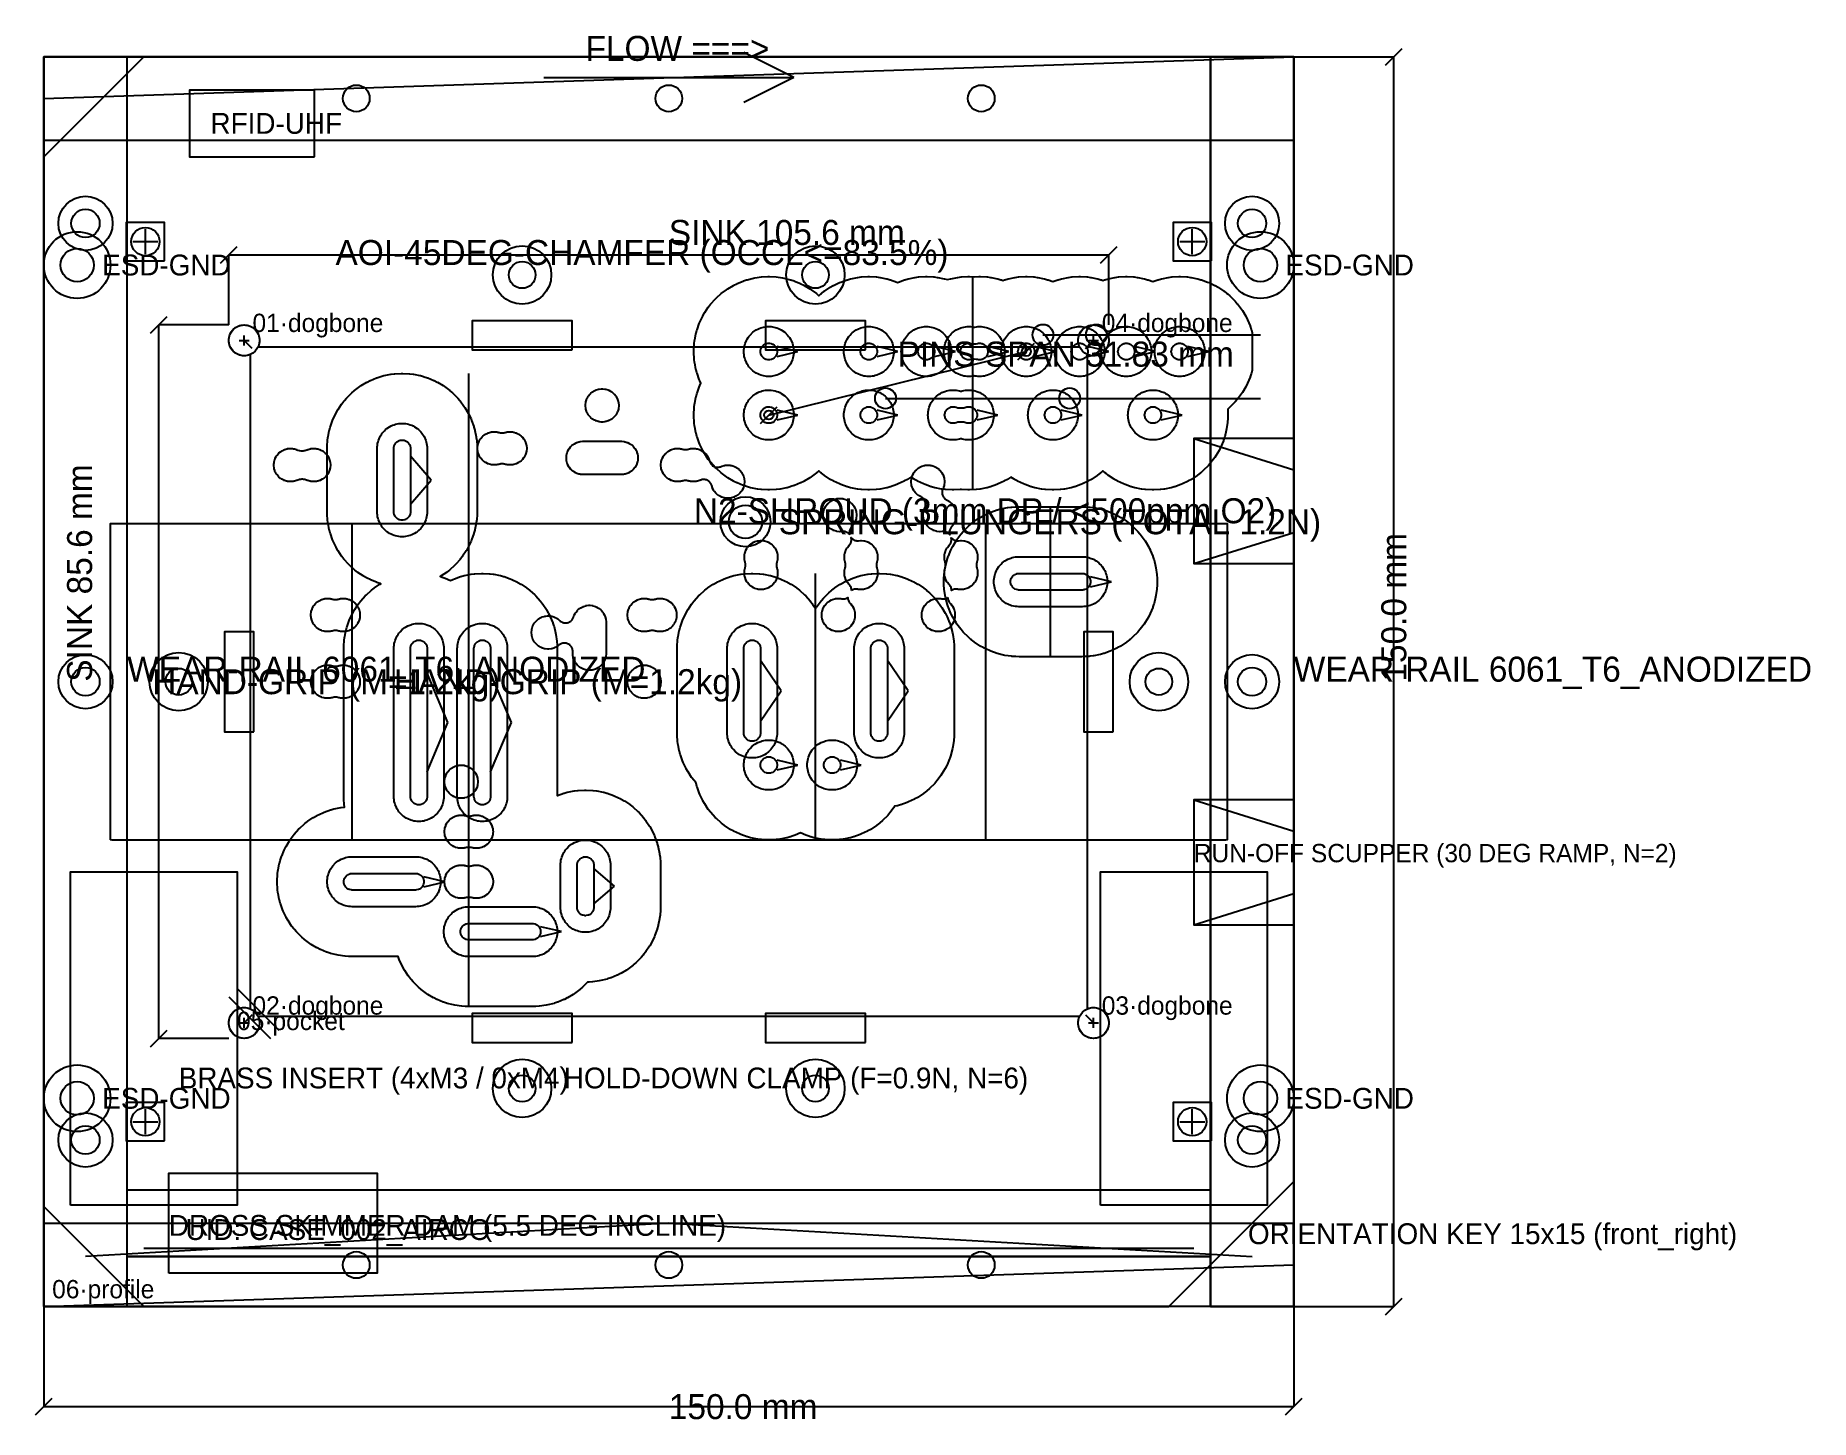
# Model space of a CAD drawing. Header units: metres. Extents: x -26 to 187, y -129 to 38.
import ezdxf

# ---------------------------------------------------------------- set-up
doc = ezdxf.new("R2010")
doc.units = ezdxf.units.M
for name, color, linetype in [('AOI开窗', 143, 'Continuous'), ('RFID追溯', 5, 'Continuous'), ('上锡区', 2, 'Continuous'), ('人机工程手柄', 3, 'Continuous'), ('刀路序号', 32, 'Continuous'), ('压扣压舌', 31, 'Continuous'), ('取手位', 3, 'Continuous'), ('定位销', 5, 'Continuous'), ('导流倒角', 14, 'Continuous'), ('嵌件螺母', 34, 'Continuous'), ('工程尺寸', 7, 'Continuous'), ('工程注记', 7, 'Continuous'), ('弹簧压针', 21, 'Continuous'), ('氮气保护', 130, 'Continuous'), ('沉板区', 1, 'Continuous'), ('沥锡导流', 42, 'Continuous'), ('治具外形', 8, 'Continuous'), ('测温孔', 140, 'Continuous'), ('清角刀路', 30, 'Continuous'), ('耐磨导轨', 4, 'Continuous'), ('追溯标识', 20, 'Continuous'), ('避位区', 6, 'Continuous'), ('配件层', 4, 'Continuous'), ('防呆切角', 33, 'Continuous'), ('防渣导流', 150, 'Continuous'), ('防静电接地', 6, 'Continuous')]:
    doc.layers.add(name, color=color, linetype=linetype)

msp = doc.modelspace()

# ---------------------------------------------------------------- texts
at = {"layer": 'AOI开窗'}
msp.add_text('AOI-45DEG-CHAMFER (OCCL<=83.5%)', height=3, dxfattribs=at).set_placement((10, 10))
at = {"layer": 'RFID追溯'}
msp.add_text('RFID-UHF', height=2.5, dxfattribs=at).set_placement((-5, 25.75))
at = {"layer": '人机工程手柄'}
for p in [(-12, -41.5), (17, -41.5)]:
    msp.add_text('HAND-GRIP (M=1.2kg)', height=3, dxfattribs=at).set_placement(p)
at = {"layer": '刀路序号'}
for s, p in [('01·dogbone', (0.04, 1.96)), ('04·dogbone', (101.96, 1.96)), ('02·dogbone', (0.04, -79.96)), ('03·dogbone', (101.96, -79.96)), ('05·pocket', (-1.81, -81.81)), ('06·profile', (-24, -114))]:
    msp.add_text(s, height=2.2, dxfattribs=at).set_placement(p)
at = {"layer": '压扣压舌'}
msp.add_text('HOLD-DOWN CLAMP (F=0.9N, N=6)', height=2.5, dxfattribs=at).set_placement((37.4, -88.81))
at = {"layer": '嵌件螺母'}
msp.add_text('BRASS INSERT (4xM3 / 0xM4)', height=2.5, dxfattribs=at).set_placement((-8.81, -88.81))
at = {"layer": '工程尺寸'}
for s, p in [('SINK 105.6 mm', (50, 12.41)), ('PINS SPAN 31.83 mm', (77.45, -2.19)), ('150.0 mm', (50, -128.5))]:
    msp.add_text(s, height=3, dxfattribs=at).set_placement(p)
for s, p in [('SINK 85.6 mm', (-19.21, -40)), ('150.0 mm', (138.5, -40))]:
    msp.add_text(s, height=3, rotation=90, dxfattribs=at).set_placement(p)
at = {"layer": '工程注记'}
msp.add_text('FLOW ===>', height=3, dxfattribs=at).set_placement((40, 34.5))
at = {"layer": '弹簧压针'}
msp.add_text('SPRING-PLUNGERS (TOTAL 1.2N)', height=3, dxfattribs=at).set_placement((63.19, -22.31))
at = {"layer": '氮气保护'}
msp.add_text('N2-SHROUD (3mm DP / <500ppm O2)', height=3, dxfattribs=at).set_placement((53.01, -20.99))
at = {"layer": '沥锡导流'}
msp.add_text('RUN-OFF SCUPPER (30 DEG RAMP, N=2)', height=2.2, dxfattribs=at).set_placement((113, -61.67))
at = {"layer": '耐磨导轨'}
for p in [(-15, -40), (125, -40)]:
    msp.add_text('WEAR-RAIL 6061_T6_ANODIZED', height=3, dxfattribs=at).set_placement(p)
at = {"layer": '追溯标识'}
msp.add_text('UID: CASE_002_AIRCO', height=2.5, dxfattribs=at).set_placement((-8, -107))
at = {"layer": '防呆切角'}
msp.add_text('ORIENTATION KEY 15x15 (front_right)', height=2.5, dxfattribs=at).set_placement((119.5, -107.5))
at = {"layer": '防渣导流'}
msp.add_text('DROSS SKIMMER DAM (5.5 DEG INCLINE)', height=2.5, dxfattribs=at).set_placement((-10, -106.5))
at = {"layer": '防静电接地'}
for p in [(-18, 8.75), (124, 8.75), (-18, -91.25), (124, -91.25)]:
    msp.add_text('ESD-GND', height=2.5, dxfattribs=at).set_placement(p)

# ---------------------------------------------------------------- linework, layer by layer
at = {"layer": 'RFID追溯'}
msp.add_lwpolyline([(7.5, 23), (7.5, 31), (-7.5, 31), (-7.5, 23), (7.5, 23)], close=True, dxfattribs=at)
at = {"layer": '上锡区'}
for points in [[(61.37, 0.39), (61.53, 0.5), (61.57, 0.52), (61.62, 0.54), (61.66, 0.56), (61.71, 0.57), (61.9, 0.61), (62.1, 0.61), (62.29, 0.57), (62.34, 0.56), (62.38, 0.54), (62.43, 0.52), (62.47, 0.5), (62.63, 0.39), (62.77, 0.25), (62.8, 0.21), (62.83, 0.17), (62.85, 0.13), (62.88, 0.09), (62.95, -0.09), (62.97, -0.14), (62.98, -0.19), (62.99, -0.23), (62.99, -0.28), (62.99, -0.48), (62.99, -0.53), (62.98, -0.57), (62.97, -0.62), (62.95, -0.67), (62.88, -0.85), (62.85, -0.89), (62.83, -0.93), (62.8, -0.97), (62.77, -1.01), (62.63, -1.15), (62.47, -1.26), (62.43, -1.28), (62.38, -1.3), (62.34, -1.32), (62.29, -1.33), (62.1, -1.37), (61.9, -1.37), (61.71, -1.33), (61.66, -1.32), (61.62, -1.3), (61.57, -1.28), (61.53, -1.26), (61.37, -1.15), (61.23, -1.01), (61.2, -0.97), (61.17, -0.93), (61.15, -0.89), (61.12, -0.85), (61.05, -0.67), (61.03, -0.62), (61.02, -0.57), (61.01, -0.53), (61.01, -0.48), (61.01, -0.28), (61.01, -0.23), (61.02, -0.19), (61.03, -0.14), (61.05, -0.09), (61.12, 0.09), (61.15, 0.13), (61.17, 0.17), (61.2, 0.21), (61.23, 0.25), (61.37, 0.39)], [(75, -0.33), (75, -0.38), (75, -0.43), (74.99, -0.48), (74.95, -0.67), (74.94, -0.72), (74.92, -0.76), (74.9, -0.81), (74.88, -0.85), (74.77, -1.01), (74.74, -1.05), (74.71, -1.09), (74.67, -1.12), (74.59, -1.18), (74.55, -1.21), (74.51, -1.23), (74.47, -1.26), (74.29, -1.33), (74.24, -1.35), (74.19, -1.36), (74.15, -1.37), (74.1, -1.37), (73.9, -1.37), (73.85, -1.37), (73.81, -1.36), (73.76, -1.35), (73.71, -1.33), (73.53, -1.26), (73.49, -1.23), (73.45, -1.21), (73.41, -1.18), (73.33, -1.12), (73.29, -1.09), (73.26, -1.05), (73.23, -1.01), (73.12, -0.85), (73.1, -0.81), (73.08, -0.76), (73.06, -0.72), (73.05, -0.67), (73.01, -0.48), (73, -0.43), (73, -0.38), (73, -0.33), (73.01, -0.28), (73.05, -0.09), (73.06, -0.04), (73.08, 0), (73.1, 0.05), (73.12, 0.09), (73.23, 0.25), (73.26, 0.29), (73.29, 0.33), (73.33, 0.36), (73.41, 0.42), (73.45, 0.45), (73.49, 0.47), (73.53, 0.5), (73.71, 0.57), (73.76, 0.59), (73.81, 0.6), (73.85, 0.61), (73.9, 0.61), (74.1, 0.61), (74.15, 0.61), (74.19, 0.6), (74.24, 0.59), (74.29, 0.57), (74.47, 0.5), (74.51, 0.47), (74.55, 0.45), (74.59, 0.42), (74.67, 0.36), (74.71, 0.33), (74.74, 0.29), (74.77, 0.25), (74.88, 0.09), (74.9, 0.05), (74.92, 0), (74.94, -0.04), (74.95, -0.09), (74.99, -0.28), (75, -0.33)], [(81.9, -0.33), (81.9, -0.38), (81.9, -0.43), (81.89, -0.48), (81.85, -0.67), (81.84, -0.72), (81.82, -0.76), (81.8, -0.81), (81.78, -0.85), (81.67, -1.01), (81.64, -1.05), (81.61, -1.09), (81.57, -1.12), (81.49, -1.18), (81.45, -1.21), (81.41, -1.23), (81.37, -1.26), (81.19, -1.33), (81.14, -1.35), (81.09, -1.36), (81.05, -1.37), (81, -1.37), (80.8, -1.37), (80.75, -1.37), (80.71, -1.36), (80.66, -1.35), (80.61, -1.33), (80.43, -1.26), (80.39, -1.23), (80.35, -1.21), (80.31, -1.18), (80.23, -1.12), (80.19, -1.09), (80.16, -1.05), (80.13, -1.01), (80.02, -0.85), (80, -0.81), (79.98, -0.76), (79.96, -0.72), (79.95, -0.67), (79.91, -0.48), (79.9, -0.43), (79.9, -0.38), (79.9, -0.33), (79.91, -0.28), (79.95, -0.09), (79.96, -0.04), (79.98, 0), (80, 0.05), (80.02, 0.09), (80.13, 0.25), (80.16, 0.29), (80.19, 0.33), (80.23, 0.36), (80.31, 0.42), (80.35, 0.45), (80.39, 0.47), (80.43, 0.5), (80.61, 0.57), (80.66, 0.59), (80.71, 0.6), (80.75, 0.61), (80.8, 0.61), (81, 0.61), (81.05, 0.61), (81.09, 0.6), (81.14, 0.59), (81.19, 0.57), (81.37, 0.5), (81.41, 0.47), (81.45, 0.45), (81.49, 0.42), (81.57, 0.36), (81.61, 0.33), (81.64, 0.29), (81.67, 0.25), (81.78, 0.09), (81.8, 0.05), (81.82, 0), (81.84, -0.04), (81.85, -0.09), (81.89, -0.28), (81.9, -0.33)], [(86.25, -1.35), (86.15, -1.37), (86.1, -1.37), (85.9, -1.37), (85.85, -1.37), (85.81, -1.36), (85.76, -1.35), (85.71, -1.33), (85.53, -1.26), (85.49, -1.23), (85.45, -1.21), (85.41, -1.18), (85.33, -1.12), (85.29, -1.09), (85.26, -1.05), (85.23, -1.01), (85.12, -0.85), (85.1, -0.81), (85.08, -0.76), (85.06, -0.72), (85.05, -0.67), (85.01, -0.48), (85, -0.43), (85, -0.38), (85, -0.33), (85.01, -0.28), (85.05, -0.09), (85.06, -0.04), (85.08, 0), (85.1, 0.05), (85.12, 0.09), (85.23, 0.25), (85.26, 0.29), (85.29, 0.33), (85.33, 0.36), (85.41, 0.42), (85.45, 0.45), (85.49, 0.47), (85.53, 0.5), (85.71, 0.57), (85.76, 0.59), (85.81, 0.6), (85.85, 0.61), (85.9, 0.61), (86.1, 0.61), (86.15, 0.61), (86.25, 0.59), (86.41, 0.56), (86.65, 0.55), (86.89, 0.56), (87.05, 0.59), (87.15, 0.61), (87.2, 0.61), (87.4, 0.61), (87.45, 0.61), (87.49, 0.6), (87.54, 0.59), (87.59, 0.57), (87.77, 0.5), (87.81, 0.47), (87.85, 0.45), (87.89, 0.42), (87.97, 0.36), (88.01, 0.33), (88.04, 0.29), (88.07, 0.25), (88.18, 0.09), (88.2, 0.05), (88.22, 0), (88.24, -0.04), (88.25, -0.09), (88.29, -0.28), (88.3, -0.33), (88.3, -0.38), (88.3, -0.43), (88.29, -0.48), (88.25, -0.67), (88.24, -0.72), (88.22, -0.76), (88.2, -0.81), (88.18, -0.85), (88.07, -1.01), (88.04, -1.05), (88.01, -1.09), (87.97, -1.12), (87.89, -1.18), (87.85, -1.21), (87.81, -1.23), (87.77, -1.26), (87.59, -1.33), (87.54, -1.35), (87.49, -1.36), (87.45, -1.37), (87.4, -1.37), (87.2, -1.37), (87.15, -1.37), (87.05, -1.35), (86.89, -1.32), (86.65, -1.31), (86.41, -1.32), (86.25, -1.35)], [(93.9, -0.33), (93.9, -0.38), (93.9, -0.43), (93.89, -0.48), (93.85, -0.67), (93.84, -0.72), (93.82, -0.76), (93.8, -0.81), (93.78, -0.85), (93.67, -1.01), (93.64, -1.05), (93.61, -1.09), (93.57, -1.12), (93.49, -1.18), (93.45, -1.21), (93.41, -1.23), (93.37, -1.26), (93.19, -1.33), (93.14, -1.35), (93.09, -1.36), (93.05, -1.37), (93, -1.37), (92.8, -1.37), (92.75, -1.37), (92.71, -1.36), (92.66, -1.35), (92.61, -1.33), (92.43, -1.26), (92.39, -1.23), (92.35, -1.21), (92.31, -1.18), (92.23, -1.12), (92.19, -1.09), (92.16, -1.05), (92.13, -1.01), (92.02, -0.85), (92, -0.81), (91.98, -0.76), (91.96, -0.72), (91.95, -0.67), (91.91, -0.48), (91.9, -0.43), (91.9, -0.38), (91.9, -0.33), (91.91, -0.28), (91.95, -0.09), (91.96, -0.04), (91.98, 0), (92, 0.05), (92.02, 0.09), (92.13, 0.25), (92.16, 0.29), (92.19, 0.33), (92.23, 0.36), (92.31, 0.42), (92.35, 0.45), (92.39, 0.47), (92.43, 0.5), (92.61, 0.57), (92.66, 0.59), (92.71, 0.6), (92.75, 0.61), (92.8, 0.61), (93, 0.61), (93.05, 0.61), (93.09, 0.6), (93.14, 0.59), (93.19, 0.57), (93.37, 0.5), (93.41, 0.47), (93.45, 0.45), (93.49, 0.42), (93.57, 0.36), (93.61, 0.33), (93.64, 0.29), (93.67, 0.25), (93.78, 0.09), (93.8, 0.05), (93.82, 0), (93.84, -0.04), (93.85, -0.09), (93.89, -0.28), (93.9, -0.33)], [(100.3, -0.33), (100.3, -0.38), (100.3, -0.43), (100.29, -0.48), (100.25, -0.67), (100.24, -0.72), (100.22, -0.76), (100.2, -0.81), (100.18, -0.85), (100.07, -1.01), (100.04, -1.05), (100.01, -1.09), (99.97, -1.12), (99.89, -1.18), (99.85, -1.21), (99.81, -1.23), (99.77, -1.26), (99.59, -1.33), (99.54, -1.35), (99.49, -1.36), (99.45, -1.37), (99.4, -1.37), (99.2, -1.37), (99.15, -1.37), (99.11, -1.36), (99.06, -1.35), (99.01, -1.33), (98.83, -1.26), (98.79, -1.23), (98.75, -1.21), (98.71, -1.18), (98.63, -1.12), (98.59, -1.09), (98.56, -1.05), (98.53, -1.01), (98.42, -0.85), (98.4, -0.81), (98.38, -0.76), (98.36, -0.72), (98.35, -0.67), (98.31, -0.48), (98.3, -0.43), (98.3, -0.38), (98.3, -0.33), (98.31, -0.28), (98.35, -0.09), (98.36, -0.04), (98.38, 0), (98.4, 0.05), (98.42, 0.09), (98.53, 0.25), (98.56, 0.29), (98.59, 0.33), (98.63, 0.36), (98.71, 0.42), (98.75, 0.45), (98.79, 0.47), (98.83, 0.5), (99.01, 0.57), (99.06, 0.59), (99.11, 0.6), (99.15, 0.61), (99.2, 0.61), (99.4, 0.61), (99.45, 0.61), (99.49, 0.6), (99.54, 0.59), (99.59, 0.57), (99.77, 0.5), (99.81, 0.47), (99.85, 0.45), (99.89, 0.42), (99.97, 0.36), (100.01, 0.33), (100.04, 0.29), (100.07, 0.25), (100.18, 0.09), (100.2, 0.05), (100.22, 0), (100.24, -0.04), (100.25, -0.09), (100.29, -0.28), (100.3, -0.33)], [(105.9, -0.33), (105.9, -0.38), (105.9, -0.43), (105.89, -0.48), (105.85, -0.67), (105.84, -0.72), (105.82, -0.76), (105.8, -0.81), (105.78, -0.85), (105.67, -1.01), (105.64, -1.05), (105.61, -1.09), (105.57, -1.12), (105.49, -1.18), (105.45, -1.21), (105.41, -1.23), (105.37, -1.26), (105.19, -1.33), (105.14, -1.35), (105.09, -1.36), (105.05, -1.37), (105, -1.37), (104.8, -1.37), (104.75, -1.37), (104.71, -1.36), (104.66, -1.35), (104.61, -1.33), (104.43, -1.26), (104.39, -1.23), (104.35, -1.21), (104.31, -1.18), (104.23, -1.12), (104.19, -1.09), (104.16, -1.05), (104.13, -1.01), (104.02, -0.85), (104, -0.81), (103.98, -0.76), (103.96, -0.72), (103.95, -0.67), (103.91, -0.48), (103.9, -0.43), (103.9, -0.38), (103.9, -0.33), (103.91, -0.28), (103.95, -0.09), (103.96, -0.04), (103.98, 0), (104, 0.05), (104.02, 0.09), (104.13, 0.25), (104.16, 0.29), (104.19, 0.33), (104.23, 0.36), (104.31, 0.42), (104.35, 0.45), (104.39, 0.47), (104.43, 0.5), (104.61, 0.57), (104.66, 0.59), (104.71, 0.6), (104.75, 0.61), (104.8, 0.61), (105, 0.61), (105.05, 0.61), (105.09, 0.6), (105.14, 0.59), (105.19, 0.57), (105.37, 0.5), (105.41, 0.47), (105.45, 0.45), (105.49, 0.42), (105.57, 0.36), (105.61, 0.33), (105.64, 0.29), (105.67, 0.25), (105.78, 0.09), (105.8, 0.05), (105.82, 0), (105.84, -0.04), (105.85, -0.09), (105.89, -0.28), (105.9, -0.33)], [(112.3, -0.33), (112.3, -0.38), (112.3, -0.43), (112.29, -0.48), (112.25, -0.67), (112.24, -0.72), (112.22, -0.76), (112.2, -0.81), (112.18, -0.85), (112.07, -1.01), (112.04, -1.05), (112.01, -1.09), (111.97, -1.12), (111.89, -1.18), (111.85, -1.21), (111.81, -1.23), (111.77, -1.26), (111.59, -1.33), (111.54, -1.35), (111.49, -1.36), (111.45, -1.37), (111.4, -1.37), (111.2, -1.37), (111.15, -1.37), (111.11, -1.36), (111.06, -1.35), (111.01, -1.33), (110.83, -1.26), (110.79, -1.23), (110.75, -1.21), (110.71, -1.18), (110.63, -1.12), (110.59, -1.09), (110.56, -1.05), (110.53, -1.01), (110.42, -0.85), (110.4, -0.81), (110.38, -0.76), (110.36, -0.72), (110.35, -0.67), (110.31, -0.48), (110.3, -0.43), (110.3, -0.38), (110.3, -0.33), (110.31, -0.28), (110.35, -0.09), (110.36, -0.04), (110.38, 0), (110.4, 0.05), (110.42, 0.09), (110.53, 0.25), (110.56, 0.29), (110.59, 0.33), (110.63, 0.36), (110.71, 0.42), (110.75, 0.45), (110.79, 0.47), (110.83, 0.5), (111.01, 0.57), (111.06, 0.59), (111.11, 0.6), (111.15, 0.61), (111.2, 0.61), (111.4, 0.61), (111.45, 0.61), (111.49, 0.6), (111.54, 0.59), (111.59, 0.57), (111.77, 0.5), (111.81, 0.47), (111.85, 0.45), (111.89, 0.42), (111.97, 0.36), (112.01, 0.33), (112.04, 0.29), (112.07, 0.25), (112.18, 0.09), (112.2, 0.05), (112.22, 0), (112.24, -0.04), (112.25, -0.09), (112.29, -0.28), (112.3, -0.33)], [(61.37, -8.77), (61.23, -8.63), (61.2, -8.59), (61.17, -8.55), (61.15, -8.51), (61.12, -8.47), (61.05, -8.29), (61.03, -8.24), (61.02, -8.19), (61.01, -8.15), (61.01, -8.1), (61.01, -7.9), (61.01, -7.85), (61.02, -7.81), (61.03, -7.76), (61.05, -7.71), (61.12, -7.53), (61.15, -7.49), (61.17, -7.45), (61.2, -7.41), (61.23, -7.37), (61.37, -7.23), (61.53, -7.12), (61.57, -7.1), (61.62, -7.08), (61.66, -7.06), (61.76, -7.03), (61.81, -7.02), (61.85, -7.01), (61.9, -7.01), (62.1, -7.01), (62.29, -7.05), (62.34, -7.06), (62.38, -7.08), (62.43, -7.1), (62.47, -7.12), (62.63, -7.23), (62.77, -7.37), (62.8, -7.41), (62.83, -7.45), (62.85, -7.49), (62.88, -7.53), (62.95, -7.71), (62.97, -7.76), (62.98, -7.81), (62.99, -7.85), (62.99, -7.9), (62.99, -8.1), (62.99, -8.15), (62.98, -8.19), (62.97, -8.24), (62.95, -8.29), (62.88, -8.47), (62.85, -8.51), (62.83, -8.55), (62.8, -8.59), (62.77, -8.63), (62.63, -8.77), (62.47, -8.88), (62.43, -8.9), (62.38, -8.92), (62.34, -8.94), (62.24, -8.97), (62.19, -8.98), (62.15, -8.99), (62.1, -8.99), (61.9, -8.99), (61.85, -8.99), (61.81, -8.98), (61.76, -8.97), (61.66, -8.94), (61.62, -8.92), (61.57, -8.9), (61.53, -8.88), (61.37, -8.77)], [(75, -7.95), (75, -8), (75, -8.05), (74.99, -8.1), (74.95, -8.29), (74.94, -8.34), (74.92, -8.38), (74.9, -8.43), (74.88, -8.47), (74.77, -8.63), (74.74, -8.67), (74.71, -8.71), (74.67, -8.74), (74.59, -8.8), (74.55, -8.83), (74.51, -8.85), (74.47, -8.88), (74.29, -8.95), (74.24, -8.97), (74.19, -8.98), (74.15, -8.99), (74.1, -8.99), (73.9, -8.99), (73.85, -8.99), (73.81, -8.98), (73.76, -8.97), (73.71, -8.95), (73.53, -8.88), (73.49, -8.85), (73.45, -8.83), (73.41, -8.8), (73.33, -8.74), (73.29, -8.71), (73.26, -8.67), (73.23, -8.63), (73.12, -8.47), (73.1, -8.43), (73.08, -8.38), (73.06, -8.34), (73.05, -8.29), (73.01, -8.1), (73, -8.05), (73, -8), (73, -7.95), (73.01, -7.9), (73.05, -7.71), (73.06, -7.66), (73.08, -7.62), (73.1, -7.57), (73.12, -7.53), (73.23, -7.37), (73.26, -7.33), (73.29, -7.29), (73.33, -7.26), (73.41, -7.2), (73.45, -7.17), (73.49, -7.15), (73.53, -7.12), (73.71, -7.05), (73.76, -7.03), (73.81, -7.02), (73.85, -7.01), (73.9, -7.01), (74.1, -7.01), (74.15, -7.01), (74.19, -7.02), (74.24, -7.03), (74.29, -7.05), (74.47, -7.12), (74.51, -7.15), (74.55, -7.17), (74.59, -7.2), (74.67, -7.26), (74.71, -7.29), (74.74, -7.33), (74.77, -7.37), (74.88, -7.53), (74.9, -7.57), (74.92, -7.62), (74.94, -7.66), (74.95, -7.71), (74.99, -7.9), (75, -7.95)], [(85.63, -8.93), (85.4, -8.87), (85.17, -8.85), (84.93, -8.85), (84.7, -8.87), (84.47, -8.93), (84.34, -8.97), (84.29, -8.98), (84.25, -8.99), (84.2, -8.99), (84, -8.99), (83.95, -8.99), (83.91, -8.98), (83.86, -8.97), (83.81, -8.95), (83.63, -8.88), (83.59, -8.85), (83.55, -8.83), (83.51, -8.8), (83.43, -8.74), (83.39, -8.71), (83.36, -8.67), (83.33, -8.63), (83.22, -8.47), (83.2, -8.43), (83.18, -8.38), (83.16, -8.34), (83.15, -8.29), (83.11, -8.1), (83.1, -8.05), (83.1, -8), (83.1, -7.95), (83.11, -7.9), (83.15, -7.71), (83.16, -7.66), (83.18, -7.62), (83.2, -7.57), (83.22, -7.53), (83.33, -7.37), (83.36, -7.33), (83.39, -7.29), (83.43, -7.26), (83.51, -7.2), (83.55, -7.17), (83.59, -7.15), (83.63, -7.12), (83.81, -7.05), (83.86, -7.03), (83.91, -7.02), (83.95, -7.01), (84, -7.01), (84.2, -7.01), (84.25, -7.01), (84.29, -7.02), (84.34, -7.03), (84.47, -7.07), (84.7, -7.13), (84.93, -7.15), (85.17, -7.15), (85.4, -7.13), (85.63, -7.07), (85.76, -7.03), (85.81, -7.02), (85.85, -7.01), (85.9, -7.01), (86.1, -7.01), (86.15, -7.01), (86.19, -7.02), (86.24, -7.03), (86.29, -7.05), (86.47, -7.12), (86.51, -7.15), (86.55, -7.17), (86.59, -7.2), (86.67, -7.26), (86.71, -7.29), (86.74, -7.33), (86.77, -7.37), (86.88, -7.53), (86.9, -7.57), (86.92, -7.62), (86.94, -7.66), (86.95, -7.71), (86.99, -7.9), (87, -7.95), (87, -8), (87, -8.05), (86.99, -8.1), (86.95, -8.29), (86.94, -8.34), (86.92, -8.38), (86.9, -8.43), (86.88, -8.47), (86.77, -8.63), (86.74, -8.67), (86.71, -8.71), (86.67, -8.74), (86.59, -8.8), (86.55, -8.83), (86.51, -8.85), (86.47, -8.88), (86.29, -8.95), (86.24, -8.97), (86.19, -8.98), (86.15, -8.99), (86.1, -8.99), (85.9, -8.99), (85.85, -8.99), (85.81, -8.98), (85.76, -8.97), (85.63, -8.93)], [(97.1, -7.95), (97.1, -8), (97.1, -8.05), (97.09, -8.1), (97.05, -8.29), (97.04, -8.34), (97.02, -8.38), (97, -8.43), (96.98, -8.47), (96.87, -8.63), (96.84, -8.67), (96.81, -8.71), (96.77, -8.74), (96.69, -8.8), (96.65, -8.83), (96.61, -8.85), (96.57, -8.88), (96.39, -8.95), (96.34, -8.97), (96.29, -8.98), (96.25, -8.99), (96.2, -8.99), (96, -8.99), (95.95, -8.99), (95.91, -8.98), (95.86, -8.97), (95.81, -8.95), (95.63, -8.88), (95.59, -8.85), (95.55, -8.83), (95.51, -8.8), (95.43, -8.74), (95.39, -8.71), (95.36, -8.67), (95.33, -8.63), (95.22, -8.47), (95.2, -8.43), (95.18, -8.38), (95.16, -8.34), (95.15, -8.29), (95.11, -8.1), (95.1, -8.05), (95.1, -8), (95.1, -7.95), (95.11, -7.9), (95.15, -7.71), (95.16, -7.66), (95.18, -7.62), (95.2, -7.57), (95.22, -7.53), (95.33, -7.37), (95.36, -7.33), (95.39, -7.29), (95.43, -7.26), (95.51, -7.2), (95.55, -7.17), (95.59, -7.15), (95.63, -7.12), (95.81, -7.05), (95.86, -7.03), (95.91, -7.02), (95.95, -7.01), (96, -7.01), (96.2, -7.01), (96.25, -7.01), (96.29, -7.02), (96.34, -7.03), (96.39, -7.05), (96.57, -7.12), (96.61, -7.15), (96.65, -7.17), (96.69, -7.2), (96.77, -7.26), (96.81, -7.29), (96.84, -7.33), (96.87, -7.37), (96.98, -7.53), (97, -7.57), (97.02, -7.62), (97.04, -7.66), (97.05, -7.71), (97.09, -7.9), (97.1, -7.95)], [(109.1, -7.95), (109.1, -8), (109.1, -8.05), (109.09, -8.1), (109.05, -8.29), (109.04, -8.34), (109.02, -8.38), (109, -8.43), (108.98, -8.47), (108.87, -8.63), (108.84, -8.67), (108.81, -8.71), (108.77, -8.74), (108.69, -8.8), (108.65, -8.83), (108.61, -8.85), (108.57, -8.88), (108.39, -8.95), (108.34, -8.97), (108.29, -8.98), (108.25, -8.99), (108.2, -8.99), (108, -8.99), (107.95, -8.99), (107.91, -8.98), (107.86, -8.97), (107.81, -8.95), (107.63, -8.88), (107.59, -8.85), (107.55, -8.83), (107.51, -8.8), (107.43, -8.74), (107.39, -8.71), (107.36, -8.67), (107.33, -8.63), (107.22, -8.47), (107.2, -8.43), (107.18, -8.38), (107.16, -8.34), (107.15, -8.29), (107.11, -8.1), (107.1, -8.05), (107.1, -8), (107.1, -7.95), (107.11, -7.9), (107.15, -7.71), (107.16, -7.66), (107.18, -7.62), (107.2, -7.57), (107.22, -7.53), (107.33, -7.37), (107.36, -7.33), (107.39, -7.29), (107.43, -7.26), (107.51, -7.2), (107.55, -7.17), (107.59, -7.15), (107.63, -7.12), (107.81, -7.05), (107.86, -7.03), (107.91, -7.02), (107.95, -7.01), (108, -7.01), (108.2, -7.01), (108.25, -7.01), (108.29, -7.02), (108.34, -7.03), (108.39, -7.05), (108.57, -7.12), (108.61, -7.15), (108.65, -7.17), (108.69, -7.2), (108.77, -7.26), (108.81, -7.29), (108.84, -7.33), (108.87, -7.37), (108.98, -7.53), (109, -7.57), (109.02, -7.62), (109.04, -7.66), (109.05, -7.71), (109.09, -7.9), (109.1, -7.95)], [(17, -12.05), (17, -11.95), (17.01, -11.85), (17.02, -11.81), (17.03, -11.76), (17.05, -11.71), (17.12, -11.53), (17.15, -11.49), (17.17, -11.45), (17.2, -11.41), (17.26, -11.33), (17.29, -11.29), (17.33, -11.26), (17.37, -11.23), (17.53, -11.12), (17.57, -11.1), (17.62, -11.08), (17.66, -11.06), (17.76, -11.03), (17.81, -11.02), (17.85, -11.01), (17.9, -11.01), (18.1, -11.01), (18.15, -11.01), (18.19, -11.02), (18.24, -11.03), (18.34, -11.06), (18.38, -11.08), (18.43, -11.1), (18.47, -11.12), (18.63, -11.23), (18.67, -11.26), (18.71, -11.29), (18.74, -11.33), (18.77, -11.37), (18.88, -11.53), (18.95, -11.71), (18.97, -11.76), (18.98, -11.81), (18.99, -11.85), (19, -11.95), (19, -12.05), (19, -19.57), (19, -19.67), (18.99, -19.77), (18.98, -19.81), (18.97, -19.86), (18.95, -19.91), (18.88, -20.09), (18.85, -20.13), (18.83, -20.17), (18.8, -20.21), (18.77, -20.25), (18.63, -20.39), (18.59, -20.42), (18.55, -20.45), (18.51, -20.47), (18.43, -20.52), (18.38, -20.54), (18.34, -20.56), (18.29, -20.57), (18.1, -20.61), (18.05, -20.62), (18, -20.62), (17.95, -20.62), (17.9, -20.61), (17.71, -20.57), (17.66, -20.56), (17.62, -20.54), (17.57, -20.52), (17.49, -20.47), (17.45, -20.45), (17.41, -20.42), (17.37, -20.39), (17.23, -20.25), (17.2, -20.21), (17.17, -20.17), (17.15, -20.13), (17.12, -20.09), (17.05, -19.91), (17.03, -19.86), (17.02, -19.81), (17.01, -19.77), (17, -19.67), (17, -19.57), (17, -12.05)], [(91.71, -28.95), (91.53, -28.88), (91.49, -28.85), (91.45, -28.83), (91.41, -28.8), (91.33, -28.74), (91.29, -28.71), (91.26, -28.67), (91.23, -28.63), (91.12, -28.47), (91.1, -28.43), (91.08, -28.38), (91.06, -28.34), (91.05, -28.29), (91.01, -28.1), (91, -28.05), (91, -28), (91, -27.95), (91.01, -27.9), (91.05, -27.71), (91.06, -27.66), (91.08, -27.62), (91.1, -27.57), (91.12, -27.53), (91.23, -27.37), (91.26, -27.33), (91.29, -27.29), (91.33, -27.26), (91.41, -27.2), (91.45, -27.17), (91.49, -27.15), (91.53, -27.12), (91.71, -27.05), (91.76, -27.03), (91.81, -27.02), (91.85, -27.01), (91.95, -27), (92.05, -27), (99.57, -27), (99.67, -27), (99.77, -27.01), (99.81, -27.02), (99.86, -27.03), (99.91, -27.05), (100.09, -27.12), (100.13, -27.15), (100.17, -27.17), (100.21, -27.2), (100.29, -27.26), (100.33, -27.29), (100.36, -27.33), (100.39, -27.37), (100.5, -27.53), (100.52, -27.57), (100.54, -27.62), (100.56, -27.66), (100.57, -27.71), (100.61, -27.9), (100.62, -27.95), (100.62, -28), (100.62, -28.05), (100.61, -28.1), (100.57, -28.29), (100.56, -28.34), (100.54, -28.38), (100.52, -28.43), (100.5, -28.47), (100.39, -28.63), (100.36, -28.67), (100.33, -28.71), (100.29, -28.74), (100.21, -28.8), (100.17, -28.83), (100.13, -28.85), (100.09, -28.88), (99.91, -28.95), (99.86, -28.97), (99.81, -28.98), (99.77, -28.99), (99.67, -29), (99.57, -29), (92.05, -29), (91.95, -29), (91.9, -28.99), (91.71, -28.95)], [(19, -36.05), (19, -35.95), (19.01, -35.85), (19.02, -35.81), (19.03, -35.76), (19.05, -35.71), (19.12, -35.53), (19.15, -35.49), (19.17, -35.45), (19.2, -35.41), (19.23, -35.37), (19.37, -35.23), (19.41, -35.2), (19.45, -35.17), (19.49, -35.15), (19.53, -35.12), (19.71, -35.05), (19.76, -35.03), (19.81, -35.02), (19.85, -35.01), (19.9, -35.01), (20.1, -35.01), (20.15, -35.01), (20.19, -35.02), (20.24, -35.03), (20.29, -35.05), (20.47, -35.12), (20.51, -35.15), (20.55, -35.17), (20.59, -35.2), (20.63, -35.23), (20.77, -35.37), (20.8, -35.41), (20.83, -35.45), (20.85, -35.49), (20.88, -35.53), (20.95, -35.71), (20.97, -35.76), (20.98, -35.81), (20.99, -35.85), (21, -35.95), (21, -36.05), (21, -53.73), (21, -53.83), (20.99, -53.93), (20.98, -53.97), (20.97, -54.02), (20.95, -54.07), (20.88, -54.25), (20.85, -54.29), (20.83, -54.33), (20.8, -54.37), (20.77, -54.41), (20.63, -54.55), (20.59, -54.58), (20.55, -54.61), (20.51, -54.63), (20.47, -54.66), (20.29, -54.73), (20.24, -54.75), (20.19, -54.76), (20.15, -54.77), (20.1, -54.77), (19.9, -54.77), (19.85, -54.77), (19.81, -54.76), (19.76, -54.75), (19.71, -54.73), (19.53, -54.66), (19.49, -54.63), (19.45, -54.61), (19.41, -54.58), (19.37, -54.55), (19.23, -54.41), (19.2, -54.37), (19.17, -54.33), (19.15, -54.29), (19.12, -54.25), (19.05, -54.07), (19.03, -54.02), (19.02, -53.97), (19.01, -53.93), (19, -53.83), (19, -53.73), (19, -36.05)], [(26.62, -36.05), (26.62, -35.95), (26.63, -35.9), (26.67, -35.71), (26.68, -35.66), (26.7, -35.62), (26.72, -35.57), (26.77, -35.49), (26.79, -35.45), (26.82, -35.41), (26.85, -35.37), (26.99, -35.23), (27.03, -35.2), (27.07, -35.17), (27.11, -35.15), (27.15, -35.12), (27.33, -35.05), (27.38, -35.03), (27.43, -35.02), (27.47, -35.01), (27.52, -35.01), (27.72, -35.01), (27.77, -35.01), (27.81, -35.02), (27.86, -35.03), (27.91, -35.05), (28.09, -35.12), (28.13, -35.15), (28.17, -35.17), (28.21, -35.2), (28.25, -35.23), (28.39, -35.37), (28.42, -35.41), (28.45, -35.45), (28.47, -35.49), (28.52, -35.57), (28.54, -35.62), (28.56, -35.66), (28.57, -35.71), (28.61, -35.9), (28.62, -35.95), (28.62, -36.05), (28.62, -53.73), (28.62, -53.83), (28.61, -53.88), (28.57, -54.07), (28.56, -54.12), (28.54, -54.16), (28.52, -54.21), (28.47, -54.29), (28.45, -54.33), (28.42, -54.37), (28.39, -54.41), (28.25, -54.55), (28.21, -54.58), (28.17, -54.61), (28.13, -54.63), (28.09, -54.66), (27.91, -54.73), (27.86, -54.75), (27.81, -54.76), (27.77, -54.77), (27.72, -54.77), (27.52, -54.77), (27.47, -54.77), (27.43, -54.76), (27.38, -54.75), (27.33, -54.73), (27.15, -54.66), (27.11, -54.63), (27.07, -54.61), (27.03, -54.58), (26.99, -54.55), (26.85, -54.41), (26.82, -54.37), (26.79, -54.33), (26.77, -54.29), (26.72, -54.21), (26.7, -54.16), (26.68, -54.12), (26.67, -54.07), (26.63, -53.88), (26.62, -53.83), (26.62, -53.73), (26.62, -36.05)], [(59, -36.05), (59, -35.95), (59.01, -35.85), (59.02, -35.81), (59.03, -35.76), (59.05, -35.71), (59.12, -35.53), (59.15, -35.49), (59.17, -35.45), (59.2, -35.41), (59.23, -35.37), (59.37, -35.23), (59.41, -35.2), (59.45, -35.17), (59.49, -35.15), (59.53, -35.12), (59.71, -35.05), (59.76, -35.03), (59.81, -35.02), (59.85, -35.01), (59.9, -35.01), (60.1, -35.01), (60.15, -35.01), (60.19, -35.02), (60.24, -35.03), (60.29, -35.05), (60.47, -35.12), (60.51, -35.15), (60.55, -35.17), (60.59, -35.2), (60.63, -35.23), (60.77, -35.37), (60.8, -35.41), (60.83, -35.45), (60.85, -35.49), (60.88, -35.53), (60.95, -35.71), (60.97, -35.76), (60.98, -35.81), (60.99, -35.85), (61, -35.95), (61, -36.05), (61, -46.11), (61, -46.21), (60.99, -46.31), (60.98, -46.35), (60.97, -46.4), (60.95, -46.45), (60.88, -46.63), (60.85, -46.67), (60.83, -46.71), (60.8, -46.75), (60.77, -46.79), (60.63, -46.93), (60.59, -46.96), (60.55, -46.99), (60.51, -47.01), (60.47, -47.04), (60.29, -47.11), (60.24, -47.13), (60.19, -47.14), (60.15, -47.15), (60.1, -47.15), (59.9, -47.15), (59.85, -47.15), (59.81, -47.14), (59.76, -47.13), (59.71, -47.11), (59.53, -47.04), (59.49, -47.01), (59.45, -46.99), (59.41, -46.96), (59.37, -46.93), (59.23, -46.79), (59.2, -46.75), (59.17, -46.71), (59.15, -46.67), (59.12, -46.63), (59.05, -46.45), (59.03, -46.4), (59.02, -46.35), (59.01, -46.31), (59, -46.21), (59, -46.11), (59, -36.05)], [(74.24, -36.05), (74.24, -35.95), (74.25, -35.9), (74.29, -35.71), (74.3, -35.66), (74.32, -35.62), (74.34, -35.57), (74.36, -35.53), (74.47, -35.37), (74.5, -35.33), (74.53, -35.29), (74.57, -35.26), (74.65, -35.2), (74.69, -35.17), (74.73, -35.15), (74.77, -35.12), (74.95, -35.05), (75, -35.03), (75.05, -35.02), (75.09, -35.01), (75.14, -35.01), (75.34, -35.01), (75.39, -35.01), (75.43, -35.02), (75.48, -35.03), (75.53, -35.05), (75.71, -35.12), (75.75, -35.15), (75.79, -35.17), (75.83, -35.2), (75.91, -35.26), (75.95, -35.29), (75.98, -35.33), (76.01, -35.37), (76.12, -35.53), (76.14, -35.57), (76.16, -35.62), (76.18, -35.66), (76.19, -35.71), (76.23, -35.9), (76.24, -35.95), (76.24, -36.05), (76.24, -46.11), (76.24, -46.21), (76.23, -46.26), (76.19, -46.45), (76.18, -46.5), (76.16, -46.54), (76.14, -46.59), (76.12, -46.63), (76.01, -46.79), (75.98, -46.83), (75.95, -46.87), (75.91, -46.9), (75.83, -46.96), (75.79, -46.99), (75.75, -47.01), (75.71, -47.04), (75.53, -47.11), (75.48, -47.13), (75.43, -47.14), (75.39, -47.15), (75.34, -47.15), (75.14, -47.15), (75.09, -47.15), (75.05, -47.14), (75, -47.13), (74.95, -47.11), (74.77, -47.04), (74.73, -47.01), (74.69, -46.99), (74.65, -46.96), (74.57, -46.9), (74.53, -46.87), (74.5, -46.83), (74.47, -46.79), (74.36, -46.63), (74.34, -46.59), (74.32, -46.54), (74.3, -46.5), (74.29, -46.45), (74.25, -46.26), (74.24, -46.21), (74.24, -46.11), (74.24, -36.05)], [(62.99, -49.9), (62.99, -50.1), (62.99, -50.15), (62.98, -50.19), (62.97, -50.24), (62.95, -50.29), (62.88, -50.47), (62.85, -50.51), (62.83, -50.55), (62.8, -50.59), (62.77, -50.63), (62.63, -50.77), (62.59, -50.8), (62.55, -50.83), (62.51, -50.85), (62.47, -50.88), (62.29, -50.95), (62.24, -50.97), (62.19, -50.98), (62.15, -50.99), (62.1, -50.99), (61.9, -50.99), (61.85, -50.99), (61.81, -50.98), (61.76, -50.97), (61.71, -50.95), (61.53, -50.88), (61.49, -50.85), (61.45, -50.83), (61.41, -50.8), (61.37, -50.77), (61.23, -50.63), (61.2, -50.59), (61.17, -50.55), (61.15, -50.51), (61.12, -50.47), (61.05, -50.29), (61.03, -50.24), (61.02, -50.19), (61.01, -50.15), (61.01, -50.1), (61.01, -49.9), (61.01, -49.85), (61.02, -49.81), (61.03, -49.76), (61.05, -49.71), (61.12, -49.53), (61.15, -49.49), (61.17, -49.45), (61.2, -49.41), (61.23, -49.37), (61.37, -49.23), (61.41, -49.2), (61.45, -49.17), (61.49, -49.15), (61.53, -49.12), (61.71, -49.05), (61.76, -49.03), (61.81, -49.02), (61.85, -49.01), (61.9, -49.01), (62.1, -49.01), (62.15, -49.01), (62.19, -49.02), (62.24, -49.03), (62.29, -49.05), (62.47, -49.12), (62.51, -49.15), (62.55, -49.17), (62.59, -49.2), (62.63, -49.23), (62.77, -49.37), (62.8, -49.41), (62.83, -49.45), (62.85, -49.49), (62.88, -49.53), (62.95, -49.71), (62.97, -49.76), (62.98, -49.81), (62.99, -49.85), (62.99, -49.9)], [(70.6, -49.95), (70.6, -50), (70.6, -50.05), (70.59, -50.1), (70.55, -50.29), (70.54, -50.34), (70.52, -50.38), (70.5, -50.43), (70.48, -50.47), (70.37, -50.63), (70.34, -50.67), (70.31, -50.71), (70.27, -50.74), (70.19, -50.8), (70.15, -50.83), (70.11, -50.85), (70.07, -50.88), (69.89, -50.95), (69.84, -50.97), (69.79, -50.98), (69.75, -50.99), (69.7, -50.99), (69.5, -50.99), (69.45, -50.99), (69.41, -50.98), (69.36, -50.97), (69.31, -50.95), (69.13, -50.88), (69.09, -50.85), (69.05, -50.83), (69.01, -50.8), (68.93, -50.74), (68.89, -50.71), (68.86, -50.67), (68.83, -50.63), (68.72, -50.47), (68.7, -50.43), (68.68, -50.38), (68.66, -50.34), (68.65, -50.29), (68.61, -50.1), (68.6, -50.05), (68.6, -50), (68.6, -49.95), (68.61, -49.9), (68.65, -49.71), (68.66, -49.66), (68.68, -49.62), (68.7, -49.57), (68.72, -49.53), (68.83, -49.37), (68.86, -49.33), (68.89, -49.29), (68.93, -49.26), (69.01, -49.2), (69.05, -49.17), (69.09, -49.15), (69.13, -49.12), (69.31, -49.05), (69.36, -49.03), (69.41, -49.02), (69.45, -49.01), (69.5, -49.01), (69.7, -49.01), (69.75, -49.01), (69.79, -49.02), (69.84, -49.03), (69.89, -49.05), (70.07, -49.12), (70.11, -49.15), (70.15, -49.17), (70.19, -49.2), (70.27, -49.26), (70.31, -49.29), (70.34, -49.33), (70.37, -49.37), (70.48, -49.53), (70.5, -49.57), (70.52, -49.62), (70.54, -49.66), (70.55, -49.71), (70.59, -49.9), (70.6, -49.95)], [(39, -62.05), (39, -61.95), (39.01, -61.85), (39.02, -61.81), (39.03, -61.76), (39.05, -61.71), (39.12, -61.53), (39.15, -61.49), (39.17, -61.45), (39.2, -61.41), (39.23, -61.37), (39.37, -61.23), (39.41, -61.2), (39.45, -61.17), (39.49, -61.15), (39.53, -61.12), (39.71, -61.05), (39.76, -61.03), (39.81, -61.02), (39.85, -61.01), (39.9, -61.01), (40.1, -61.01), (40.15, -61.01), (40.19, -61.02), (40.24, -61.03), (40.29, -61.05), (40.47, -61.12), (40.51, -61.15), (40.55, -61.17), (40.59, -61.2), (40.63, -61.23), (40.77, -61.37), (40.8, -61.41), (40.83, -61.45), (40.85, -61.49), (40.88, -61.53), (40.95, -61.71), (40.97, -61.76), (40.98, -61.81), (40.99, -61.85), (41, -61.95), (41, -62.05), (41, -67.03), (41, -67.13), (40.99, -67.23), (40.98, -67.27), (40.97, -67.32), (40.95, -67.37), (40.88, -67.55), (40.85, -67.59), (40.83, -67.63), (40.8, -67.67), (40.74, -67.75), (40.71, -67.79), (40.67, -67.82), (40.63, -67.85), (40.47, -67.96), (40.43, -67.98), (40.38, -68), (40.34, -68.02), (40.29, -68.03), (40.1, -68.07), (40.05, -68.08), (40, -68.08), (39.95, -68.08), (39.9, -68.07), (39.71, -68.03), (39.66, -68.02), (39.62, -68), (39.57, -67.98), (39.53, -67.96), (39.37, -67.85), (39.33, -67.82), (39.29, -67.79), (39.26, -67.75), (39.2, -67.67), (39.17, -67.63), (39.15, -67.59), (39.12, -67.55), (39.05, -67.37), (39.03, -67.32), (39.02, -67.27), (39.01, -67.23), (39, -67.13), (39, -67.03), (39, -62.05)], [(11.23, -63.37), (11.37, -63.23), (11.41, -63.2), (11.45, -63.17), (11.49, -63.15), (11.53, -63.12), (11.71, -63.05), (11.76, -63.03), (11.81, -63.02), (11.85, -63.01), (11.95, -63), (12.05, -63), (19.57, -63), (19.67, -63), (19.77, -63.01), (19.81, -63.02), (19.86, -63.03), (19.91, -63.05), (20.09, -63.12), (20.13, -63.15), (20.17, -63.17), (20.21, -63.2), (20.25, -63.23), (20.39, -63.37), (20.42, -63.41), (20.45, -63.45), (20.47, -63.49), (20.52, -63.57), (20.54, -63.62), (20.56, -63.66), (20.57, -63.71), (20.61, -63.9), (20.62, -63.95), (20.62, -64), (20.62, -64.05), (20.61, -64.1), (20.57, -64.29), (20.5, -64.47), (20.47, -64.51), (20.45, -64.55), (20.42, -64.59), (20.36, -64.67), (20.33, -64.71), (20.29, -64.74), (20.25, -64.77), (20.09, -64.88), (20.05, -64.9), (20, -64.92), (19.96, -64.94), (19.91, -64.95), (19.72, -64.99), (19.67, -65), (19.57, -65), (12.05, -65), (11.95, -65), (11.9, -64.99), (11.71, -64.95), (11.66, -64.94), (11.62, -64.92), (11.57, -64.9), (11.53, -64.88), (11.37, -64.77), (11.33, -64.74), (11.29, -64.71), (11.26, -64.67), (11.2, -64.59), (11.17, -64.55), (11.15, -64.51), (11.12, -64.47), (11.05, -64.29), (11.03, -64.24), (11.02, -64.19), (11.01, -64.15), (11.01, -64.1), (11.01, -63.9), (11.01, -63.85), (11.02, -63.81), (11.03, -63.76), (11.06, -63.66), (11.08, -63.62), (11.1, -63.57), (11.12, -63.53), (11.23, -63.37)], [(33.57, -69), (33.67, -69), (33.72, -69.01), (33.91, -69.05), (33.96, -69.06), (34, -69.08), (34.05, -69.1), (34.09, -69.12), (34.25, -69.23), (34.29, -69.26), (34.33, -69.29), (34.36, -69.33), (34.42, -69.41), (34.45, -69.45), (34.47, -69.49), (34.5, -69.53), (34.57, -69.71), (34.59, -69.76), (34.6, -69.81), (34.61, -69.85), (34.61, -69.9), (34.61, -70.1), (34.61, -70.15), (34.6, -70.19), (34.59, -70.24), (34.57, -70.29), (34.5, -70.47), (34.47, -70.51), (34.45, -70.55), (34.42, -70.59), (34.36, -70.67), (34.33, -70.71), (34.29, -70.74), (34.25, -70.77), (34.09, -70.88), (34.05, -70.9), (34, -70.92), (33.96, -70.94), (33.91, -70.95), (33.72, -70.99), (33.67, -71), (33.57, -71), (26.05, -71), (25.95, -71), (25.9, -70.99), (25.71, -70.95), (25.66, -70.94), (25.62, -70.92), (25.57, -70.9), (25.53, -70.88), (25.37, -70.77), (25.33, -70.74), (25.29, -70.71), (25.26, -70.67), (25.2, -70.59), (25.17, -70.55), (25.15, -70.51), (25.12, -70.47), (25.05, -70.29), (25.03, -70.24), (25.02, -70.19), (25.01, -70.15), (25.01, -70.1), (25.01, -69.9), (25.01, -69.85), (25.02, -69.81), (25.03, -69.76), (25.05, -69.71), (25.12, -69.53), (25.15, -69.49), (25.17, -69.45), (25.2, -69.41), (25.26, -69.33), (25.29, -69.29), (25.33, -69.26), (25.37, -69.23), (25.53, -69.12), (25.57, -69.1), (25.62, -69.08), (25.66, -69.06), (25.71, -69.05), (25.9, -69.01), (25.95, -69), (26.05, -69), (33.57, -69)]]:
    msp.add_lwpolyline(points, dxfattribs=at)
at = {"layer": '人机工程手柄'}
for points in [[(-16.99, -58.99), (-17, -58.8), (-17, -21.2), (-16.99, -21.01), (-16.8, -21), (87.8, -21), (87.99, -21.01), (88, -21.2), (88, -58.8), (87.99, -58.99), (87.8, -59), (-16.8, -59), (-16.99, -58.99)], [(12.01, -58.99), (12, -58.8), (12, -21.2), (12.01, -21.01), (12.2, -21), (116.8, -21), (116.99, -21.01), (117, -21.2), (117, -58.8), (116.99, -58.99), (116.8, -59), (12.2, -59), (12.01, -58.99)]]:
    msp.add_lwpolyline(points, close=True, dxfattribs=at)
at = {"layer": '压扣压舌'}
for points in [[(38.4, -0.19), (38.4, 3.31), (26.4, 3.31), (26.4, -0.19), (38.4, -0.19)], [(73.6, -0.19), (73.6, 3.31), (61.6, 3.31), (61.6, -0.19), (73.6, -0.19)], [(0.19, -46), (0.19, -34), (-3.31, -34), (-3.31, -46), (0.19, -46)], [(103.31, -46), (103.31, -34), (99.81, -34), (99.81, -46), (103.31, -46)], [(38.4, -83.31), (38.4, -79.81), (26.4, -79.81), (26.4, -83.31), (38.4, -83.31)], [(73.6, -83.31), (73.6, -79.81), (61.6, -79.81), (61.6, -83.31), (73.6, -83.31)]]:
    msp.add_lwpolyline(points, close=True, dxfattribs=at)
for centre, radius in [((32.4, 8.81), 3.5), ((67.6, 8.81), 3.5), ((32.4, 8.81), 1.6), ((67.6, 8.81), 1.6), ((-8.81, -40), 3.5), ((108.81, -40), 3.5), ((-8.81, -40), 1.6), ((108.81, -40), 1.6), ((32.4, -88.81), 3.5), ((32.4, -88.81), 1.6), ((67.6, -88.81), 3.5), ((67.6, -88.81), 1.6)]:
    msp.add_circle(centre, radius, dxfattribs=at)
at = {"layer": '取手位'}
for points in [[(-21.81, -102.81), (-21.81, -102.76), (-21.81, -62.86), (-21.81, -62.81), (-21.76, -62.81), (-1.86, -62.81), (-1.81, -62.81), (-1.81, -62.86), (-1.81, -102.76), (-1.81, -102.81), (-1.86, -102.81), (-21.76, -102.81), (-21.81, -102.81)], [(101.81, -102.81), (101.81, -102.76), (101.81, -62.86), (101.81, -62.81), (101.86, -62.81), (121.76, -62.81), (121.81, -62.81), (121.81, -62.86), (121.81, -102.76), (121.81, -102.81), (121.76, -102.81), (101.86, -102.81), (101.81, -102.81)]]:
    msp.add_lwpolyline(points, dxfattribs=at)
at = {"layer": '定位销'}
for centre in [(92.9, -0.38), (62, -8)]:
    msp.add_circle(centre, 0.55, dxfattribs=at)
at = {"layer": '导流倒角'}
for p, q in [((65.49, -0.38), (62.99, 0.21)), ((77.5, -0.38), (75, 0.21)), ((84.4, -0.38), (81.9, 0.21)), ((90.8, -0.38), (88.3, 0.21)), ((96.4, -0.38), (93.9, 0.21)), ((102.8, -0.38), (100.3, 0.21)), ((108.4, -0.38), (105.9, 0.21)), ((114.8, -0.38), (112.3, 0.21)), ((62.99, -0.97), (65.49, -0.38)), ((75, -0.97), (77.5, -0.38)), ((81.9, -0.97), (84.4, -0.38)), ((88.3, -0.97), (90.8, -0.38)), ((93.9, -0.97), (96.4, -0.38)), ((100.3, -0.97), (102.8, -0.38)), ((105.9, -0.97), (108.4, -0.38)), ((112.3, -0.97), (114.8, -0.38)), ((65.49, -8), (62.99, -7.41)), ((62.99, -8.59), (65.49, -8)), ((77.5, -8), (75, -7.41)), ((75, -8.59), (77.5, -8)), ((89.5, -8), (87, -7.41)), ((87, -8.59), (89.5, -8)), ((99.6, -8), (97.1, -7.41)), ((97.1, -8.59), (99.6, -8)), ((111.6, -8), (109.1, -7.41)), ((109.1, -8.59), (111.6, -8)), ((21.5, -15.81), (19, -12.93)), ((19, -18.7), (21.5, -15.81)), ((103.12, -28), (100.62, -27.4)), ((100.62, -28.6), (103.12, -28)), ((63.5, -41.08), (61, -37.44)), ((78.74, -41.08), (76.24, -37.44)), ((23.5, -44.89), (21, -38.96)), ((31.12, -44.89), (28.62, -38.96)), ((61, -44.72), (63.5, -41.08)), ((76.24, -44.72), (78.74, -41.08)), ((21, -50.82), (23.5, -44.89)), ((28.62, -50.82), (31.12, -44.89)), ((65.49, -50), (62.99, -49.41)), ((62.99, -50.59), (65.49, -50)), ((73.1, -50), (70.6, -49.41)), ((70.6, -50.59), (73.1, -50)), ((23.12, -64), (20.62, -63.4)), ((43.5, -64.54), (41, -62.42)), ((20.62, -64.6), (23.12, -64)), ((41, -66.66), (43.5, -64.54)), ((37.11, -70), (34.61, -69.4)), ((34.61, -70.6), (37.11, -70))]:
    msp.add_line(p, q, dxfattribs=at)
for points in [[(60.09, 1.94), (60.5, 2.22), (60.67, 2.31), (60.85, 2.39), (61.04, 2.46), (61.22, 2.51), (61.71, 2.61), (62.29, 2.61), (62.78, 2.51), (62.96, 2.46), (63.15, 2.39), (63.33, 2.31), (63.5, 2.22), (63.91, 1.94), (64.25, 1.6), (64.38, 1.44), (64.49, 1.29), (64.6, 1.12), (64.69, 0.95), (64.84, 0.58), (64.89, 0.4), (64.94, 0.21), (64.97, 0.01), (64.99, -0.18), (64.99, -0.58), (64.97, -0.77), (64.94, -0.97), (64.89, -1.16), (64.84, -1.34), (64.69, -1.71), (64.6, -1.88), (64.49, -2.05), (64.38, -2.2), (64.25, -2.36), (63.91, -2.7), (63.5, -2.98), (63.33, -3.07), (63.15, -3.15), (62.96, -3.22), (62.78, -3.27), (62.29, -3.37), (61.71, -3.37), (61.22, -3.27), (61.04, -3.22), (60.85, -3.15), (60.67, -3.07), (60.5, -2.98), (60.09, -2.7), (59.75, -2.36), (59.62, -2.2), (59.51, -2.05), (59.4, -1.88), (59.31, -1.71), (59.16, -1.34), (59.11, -1.16), (59.06, -0.97), (59.03, -0.77), (59.01, -0.58), (59.01, -0.18), (59.03, 0.01), (59.06, 0.21), (59.11, 0.4), (59.16, 0.58), (59.31, 0.95), (59.4, 1.12), (59.51, 1.29), (59.62, 1.44), (59.75, 1.6), (60.09, 1.94)], [(76.99, -0.18), (77, -0.38), (76.99, -0.58), (76.97, -0.77), (76.89, -1.16), (76.84, -1.34), (76.77, -1.53), (76.69, -1.71), (76.6, -1.88), (76.38, -2.2), (76.25, -2.36), (76.12, -2.5), (75.98, -2.63), (75.82, -2.76), (75.67, -2.87), (75.5, -2.98), (75.33, -3.07), (74.96, -3.22), (74.78, -3.27), (74.59, -3.32), (74.39, -3.35), (74.2, -3.37), (73.8, -3.37), (73.61, -3.35), (73.41, -3.32), (73.22, -3.27), (73.04, -3.22), (72.67, -3.07), (72.5, -2.98), (72.33, -2.87), (72.18, -2.76), (72.02, -2.63), (71.88, -2.5), (71.75, -2.36), (71.62, -2.2), (71.4, -1.88), (71.31, -1.71), (71.23, -1.53), (71.16, -1.34), (71.11, -1.16), (71.03, -0.77), (71.01, -0.58), (71, -0.38), (71.01, -0.18), (71.03, 0.01), (71.11, 0.4), (71.16, 0.58), (71.23, 0.77), (71.31, 0.95), (71.4, 1.12), (71.62, 1.44), (71.75, 1.6), (71.88, 1.74), (72.02, 1.87), (72.18, 2), (72.33, 2.11), (72.5, 2.22), (72.67, 2.31), (73.04, 2.46), (73.22, 2.51), (73.41, 2.56), (73.61, 2.59), (73.8, 2.61), (74.2, 2.61), (74.39, 2.59), (74.59, 2.56), (74.78, 2.51), (74.96, 2.46), (75.33, 2.31), (75.5, 2.22), (75.67, 2.11), (75.82, 2), (75.98, 1.87), (76.12, 1.74), (76.25, 1.6), (76.38, 1.44), (76.6, 1.12), (76.69, 0.95), (76.77, 0.77), (76.84, 0.58), (76.89, 0.4), (76.97, 0.01), (76.99, -0.18)], [(83.89, -0.18), (83.9, -0.38), (83.89, -0.58), (83.87, -0.77), (83.79, -1.16), (83.74, -1.34), (83.67, -1.53), (83.59, -1.71), (83.5, -1.88), (83.28, -2.2), (83.15, -2.36), (83.02, -2.5), (82.88, -2.63), (82.72, -2.76), (82.57, -2.87), (82.4, -2.98), (82.23, -3.07), (81.86, -3.22), (81.68, -3.27), (81.49, -3.32), (81.29, -3.35), (81.1, -3.37), (80.7, -3.37), (80.51, -3.35), (80.31, -3.32), (80.12, -3.27), (79.94, -3.22), (79.57, -3.07), (79.4, -2.98), (79.23, -2.87), (79.08, -2.76), (78.92, -2.63), (78.78, -2.5), (78.65, -2.36), (78.52, -2.2), (78.3, -1.88), (78.21, -1.71), (78.13, -1.53), (78.06, -1.34), (78.01, -1.16), (77.93, -0.77), (77.91, -0.58), (77.9, -0.38), (77.91, -0.18), (77.93, 0.01), (78.01, 0.4), (78.06, 0.58), (78.13, 0.77), (78.21, 0.95), (78.3, 1.12), (78.52, 1.44), (78.65, 1.6), (78.78, 1.74), (78.92, 1.87), (79.08, 2), (79.23, 2.11), (79.4, 2.22), (79.57, 2.31), (79.94, 2.46), (80.12, 2.51), (80.31, 2.56), (80.51, 2.59), (80.7, 2.61), (81.1, 2.61), (81.29, 2.59), (81.49, 2.56), (81.68, 2.51), (81.86, 2.46), (82.23, 2.31), (82.4, 2.22), (82.57, 2.11), (82.72, 2), (82.88, 1.87), (83.02, 1.74), (83.15, 1.6), (83.28, 1.44), (83.5, 1.12), (83.59, 0.95), (83.67, 0.77), (83.74, 0.58), (83.79, 0.4), (83.87, 0.01), (83.89, -0.18)], [(86.58, -3.32), (86.39, -3.35), (86.2, -3.37), (85.8, -3.37), (85.61, -3.35), (85.41, -3.32), (85.22, -3.27), (85.04, -3.22), (84.67, -3.07), (84.5, -2.98), (84.33, -2.87), (84.18, -2.76), (84.02, -2.63), (83.88, -2.5), (83.75, -2.36), (83.62, -2.2), (83.4, -1.88), (83.31, -1.71), (83.23, -1.53), (83.16, -1.34), (83.11, -1.16), (83.03, -0.77), (83.01, -0.58), (83, -0.38), (83.01, -0.18), (83.03, 0.01), (83.11, 0.4), (83.16, 0.58), (83.23, 0.77), (83.31, 0.95), (83.4, 1.12), (83.62, 1.44), (83.75, 1.6), (83.88, 1.74), (84.02, 1.87), (84.18, 2), (84.33, 2.11), (84.5, 2.22), (84.67, 2.31), (85.04, 2.46), (85.22, 2.51), (85.41, 2.56), (85.61, 2.59), (85.8, 2.61), (86.2, 2.61), (86.39, 2.59), (86.58, 2.56), (86.65, 2.55), (86.72, 2.56), (86.91, 2.59), (87.1, 2.61), (87.5, 2.61), (87.69, 2.59), (87.89, 2.56), (88.08, 2.51), (88.26, 2.46), (88.63, 2.31), (88.8, 2.22), (88.97, 2.11), (89.12, 2), (89.28, 1.87), (89.42, 1.74), (89.55, 1.6), (89.68, 1.44), (89.9, 1.12), (89.99, 0.95), (90.07, 0.77), (90.14, 0.58), (90.19, 0.4), (90.27, 0.01), (90.29, -0.18), (90.3, -0.38), (90.29, -0.58), (90.27, -0.77), (90.19, -1.16), (90.14, -1.34), (90.07, -1.53), (89.99, -1.71), (89.9, -1.88), (89.68, -2.2), (89.55, -2.36), (89.42, -2.5), (89.28, -2.63), (89.12, -2.76), (88.97, -2.87), (88.8, -2.98), (88.63, -3.07), (88.26, -3.22), (88.08, -3.27), (87.89, -3.32), (87.69, -3.35), (87.5, -3.37), (87.1, -3.37), (86.91, -3.35), (86.72, -3.32), (86.65, -3.31), (86.58, -3.32)], [(95.89, -0.18), (95.9, -0.38), (95.89, -0.58), (95.87, -0.77), (95.79, -1.16), (95.74, -1.34), (95.67, -1.53), (95.59, -1.71), (95.5, -1.88), (95.28, -2.2), (95.15, -2.36), (95.02, -2.5), (94.88, -2.63), (94.72, -2.76), (94.57, -2.87), (94.4, -2.98), (94.23, -3.07), (93.86, -3.22), (93.68, -3.27), (93.49, -3.32), (93.29, -3.35), (93.1, -3.37), (92.7, -3.37), (92.51, -3.35), (92.31, -3.32), (92.12, -3.27), (91.94, -3.22), (91.57, -3.07), (91.4, -2.98), (91.23, -2.87), (91.08, -2.76), (90.92, -2.63), (90.78, -2.5), (90.65, -2.36), (90.52, -2.2), (90.3, -1.88), (90.21, -1.71), (90.13, -1.53), (90.06, -1.34), (90.01, -1.16), (89.93, -0.77), (89.91, -0.58), (89.9, -0.38), (89.91, -0.18), (89.93, 0.01), (90.01, 0.4), (90.06, 0.58), (90.13, 0.77), (90.21, 0.95), (90.3, 1.12), (90.52, 1.44), (90.65, 1.6), (90.78, 1.74), (90.92, 1.87), (91.08, 2), (91.23, 2.11), (91.4, 2.22), (91.57, 2.31), (91.94, 2.46), (92.12, 2.51), (92.31, 2.56), (92.51, 2.59), (92.7, 2.61), (93.1, 2.61), (93.29, 2.59), (93.49, 2.56), (93.68, 2.51), (93.86, 2.46), (94.23, 2.31), (94.4, 2.22), (94.57, 2.11), (94.72, 2), (94.88, 1.87), (95.02, 1.74), (95.15, 1.6), (95.28, 1.44), (95.5, 1.12), (95.59, 0.95), (95.67, 0.77), (95.74, 0.58), (95.79, 0.4), (95.87, 0.01), (95.89, -0.18)], [(102.29, -0.18), (102.3, -0.38), (102.29, -0.58), (102.27, -0.77), (102.19, -1.16), (102.14, -1.34), (102.07, -1.53), (101.99, -1.71), (101.9, -1.88), (101.68, -2.2), (101.55, -2.36), (101.42, -2.5), (101.28, -2.63), (101.12, -2.76), (100.97, -2.87), (100.8, -2.98), (100.63, -3.07), (100.26, -3.22), (100.08, -3.27), (99.89, -3.32), (99.69, -3.35), (99.5, -3.37), (99.1, -3.37), (98.91, -3.35), (98.71, -3.32), (98.52, -3.27), (98.34, -3.22), (97.97, -3.07), (97.8, -2.98), (97.63, -2.87), (97.48, -2.76), (97.32, -2.63), (97.18, -2.5), (97.05, -2.36), (96.92, -2.2), (96.7, -1.88), (96.61, -1.71), (96.53, -1.53), (96.46, -1.34), (96.41, -1.16), (96.33, -0.77), (96.31, -0.58), (96.3, -0.38), (96.31, -0.18), (96.33, 0.01), (96.41, 0.4), (96.46, 0.58), (96.53, 0.77), (96.61, 0.95), (96.7, 1.12), (96.92, 1.44), (97.05, 1.6), (97.18, 1.74), (97.32, 1.87), (97.48, 2), (97.63, 2.11), (97.8, 2.22), (97.97, 2.31), (98.34, 2.46), (98.52, 2.51), (98.71, 2.56), (98.91, 2.59), (99.1, 2.61), (99.5, 2.61), (99.69, 2.59), (99.89, 2.56), (100.08, 2.51), (100.26, 2.46), (100.63, 2.31), (100.8, 2.22), (100.97, 2.11), (101.12, 2), (101.28, 1.87), (101.42, 1.74), (101.55, 1.6), (101.68, 1.44), (101.9, 1.12), (101.99, 0.95), (102.07, 0.77), (102.14, 0.58), (102.19, 0.4), (102.27, 0.01), (102.29, -0.18)], [(107.89, -0.18), (107.9, -0.38), (107.89, -0.58), (107.87, -0.77), (107.79, -1.16), (107.74, -1.34), (107.67, -1.53), (107.59, -1.71), (107.5, -1.88), (107.28, -2.2), (107.15, -2.36), (107.02, -2.5), (106.88, -2.63), (106.72, -2.76), (106.57, -2.87), (106.4, -2.98), (106.23, -3.07), (105.86, -3.22), (105.68, -3.27), (105.49, -3.32), (105.29, -3.35), (105.1, -3.37), (104.7, -3.37), (104.51, -3.35), (104.31, -3.32), (104.12, -3.27), (103.94, -3.22), (103.57, -3.07), (103.4, -2.98), (103.23, -2.87), (103.08, -2.76), (102.92, -2.63), (102.78, -2.5), (102.65, -2.36), (102.52, -2.2), (102.3, -1.88), (102.21, -1.71), (102.13, -1.53), (102.06, -1.34), (102.01, -1.16), (101.93, -0.77), (101.91, -0.58), (101.9, -0.38), (101.91, -0.18), (101.93, 0.01), (102.01, 0.4), (102.06, 0.58), (102.13, 0.77), (102.21, 0.95), (102.3, 1.12), (102.52, 1.44), (102.65, 1.6), (102.78, 1.74), (102.92, 1.87), (103.08, 2), (103.23, 2.11), (103.4, 2.22), (103.57, 2.31), (103.94, 2.46), (104.12, 2.51), (104.31, 2.56), (104.51, 2.59), (104.7, 2.61), (105.1, 2.61), (105.29, 2.59), (105.49, 2.56), (105.68, 2.51), (105.86, 2.46), (106.23, 2.31), (106.4, 2.22), (106.57, 2.11), (106.72, 2), (106.88, 1.87), (107.02, 1.74), (107.15, 1.6), (107.28, 1.44), (107.5, 1.12), (107.59, 0.95), (107.67, 0.77), (107.74, 0.58), (107.79, 0.4), (107.87, 0.01), (107.89, -0.18)], [(114.29, -0.18), (114.3, -0.38), (114.29, -0.58), (114.27, -0.77), (114.19, -1.16), (114.14, -1.34), (114.07, -1.53), (113.99, -1.71), (113.9, -1.88), (113.68, -2.2), (113.55, -2.36), (113.42, -2.5), (113.28, -2.63), (113.12, -2.76), (112.97, -2.87), (112.8, -2.98), (112.63, -3.07), (112.26, -3.22), (112.08, -3.27), (111.89, -3.32), (111.69, -3.35), (111.5, -3.37), (111.1, -3.37), (110.91, -3.35), (110.71, -3.32), (110.52, -3.27), (110.34, -3.22), (109.97, -3.07), (109.8, -2.98), (109.63, -2.87), (109.48, -2.76), (109.32, -2.63), (109.18, -2.5), (109.05, -2.36), (108.92, -2.2), (108.7, -1.88), (108.61, -1.71), (108.53, -1.53), (108.46, -1.34), (108.41, -1.16), (108.33, -0.77), (108.31, -0.58), (108.3, -0.38), (108.31, -0.18), (108.33, 0.01), (108.41, 0.4), (108.46, 0.58), (108.53, 0.77), (108.61, 0.95), (108.7, 1.12), (108.92, 1.44), (109.05, 1.6), (109.18, 1.74), (109.32, 1.87), (109.48, 2), (109.63, 2.11), (109.8, 2.22), (109.97, 2.31), (110.34, 2.46), (110.52, 2.51), (110.71, 2.56), (110.91, 2.59), (111.1, 2.61), (111.5, 2.61), (111.69, 2.59), (111.89, 2.56), (112.08, 2.51), (112.26, 2.46), (112.63, 2.31), (112.8, 2.22), (112.97, 2.11), (113.12, 2), (113.28, 1.87), (113.42, 1.74), (113.55, 1.6), (113.68, 1.44), (113.9, 1.12), (113.99, 0.95), (114.07, 0.77), (114.14, 0.58), (114.19, 0.4), (114.27, 0.01), (114.29, -0.18)], [(60.09, -10.32), (59.75, -9.98), (59.62, -9.82), (59.51, -9.67), (59.4, -9.5), (59.31, -9.33), (59.16, -8.96), (59.11, -8.78), (59.06, -8.59), (59.03, -8.39), (59.01, -8.2), (59.01, -7.8), (59.03, -7.61), (59.06, -7.41), (59.11, -7.22), (59.16, -7.04), (59.31, -6.67), (59.4, -6.5), (59.51, -6.33), (59.62, -6.18), (59.75, -6.02), (60.09, -5.68), (60.5, -5.4), (60.67, -5.31), (60.85, -5.23), (61.04, -5.16), (61.22, -5.11), (61.41, -5.06), (61.61, -5.03), (61.8, -5.01), (62.29, -5.01), (62.78, -5.11), (62.96, -5.16), (63.15, -5.23), (63.33, -5.31), (63.5, -5.4), (63.91, -5.68), (64.25, -6.02), (64.38, -6.18), (64.49, -6.33), (64.6, -6.5), (64.69, -6.67), (64.84, -7.04), (64.89, -7.22), (64.94, -7.41), (64.97, -7.61), (64.99, -7.8), (64.99, -8.2), (64.97, -8.39), (64.94, -8.59), (64.89, -8.78), (64.84, -8.96), (64.69, -9.33), (64.6, -9.5), (64.49, -9.67), (64.38, -9.82), (64.25, -9.98), (63.91, -10.32), (63.5, -10.6), (63.33, -10.69), (63.15, -10.77), (62.96, -10.84), (62.78, -10.89), (62.59, -10.94), (62.39, -10.97), (62.2, -10.99), (61.8, -10.99), (61.61, -10.97), (61.41, -10.94), (61.22, -10.89), (61.04, -10.84), (60.85, -10.77), (60.67, -10.69), (60.5, -10.6), (60.09, -10.32)], [(76.99, -7.8), (77, -8), (76.99, -8.2), (76.97, -8.39), (76.89, -8.78), (76.84, -8.96), (76.77, -9.15), (76.69, -9.33), (76.6, -9.5), (76.38, -9.82), (76.25, -9.98), (76.12, -10.12), (75.98, -10.25), (75.82, -10.38), (75.67, -10.49), (75.5, -10.6), (75.33, -10.69), (74.96, -10.84), (74.78, -10.89), (74.59, -10.94), (74.39, -10.97), (74.2, -10.99), (73.8, -10.99), (73.61, -10.97), (73.41, -10.94), (73.22, -10.89), (73.04, -10.84), (72.67, -10.69), (72.5, -10.6), (72.33, -10.49), (72.18, -10.38), (72.02, -10.25), (71.88, -10.12), (71.75, -9.98), (71.62, -9.82), (71.4, -9.5), (71.31, -9.33), (71.23, -9.15), (71.16, -8.96), (71.11, -8.78), (71.03, -8.39), (71.01, -8.2), (71, -8), (71.01, -7.8), (71.03, -7.61), (71.11, -7.22), (71.16, -7.04), (71.23, -6.85), (71.31, -6.67), (71.4, -6.5), (71.62, -6.18), (71.75, -6.02), (71.88, -5.88), (72.02, -5.75), (72.18, -5.62), (72.33, -5.51), (72.5, -5.4), (72.67, -5.31), (73.04, -5.16), (73.22, -5.11), (73.41, -5.06), (73.61, -5.03), (73.8, -5.01), (74.2, -5.01), (74.39, -5.03), (74.59, -5.06), (74.78, -5.11), (74.96, -5.16), (75.33, -5.31), (75.5, -5.4), (75.67, -5.51), (75.82, -5.62), (75.98, -5.75), (76.12, -5.88), (76.25, -6.02), (76.38, -6.18), (76.6, -6.5), (76.69, -6.67), (76.77, -6.85), (76.84, -7.04), (76.89, -7.22), (76.97, -7.61), (76.99, -7.8)], [(85.05, -10.85), (84.99, -10.86), (84.88, -10.89), (84.69, -10.94), (84.49, -10.97), (84.3, -10.99), (83.9, -10.99), (83.71, -10.97), (83.51, -10.94), (83.32, -10.89), (83.14, -10.84), (82.77, -10.69), (82.6, -10.6), (82.43, -10.49), (82.28, -10.38), (82.12, -10.25), (81.98, -10.12), (81.85, -9.98), (81.72, -9.82), (81.5, -9.5), (81.41, -9.33), (81.33, -9.15), (81.26, -8.96), (81.21, -8.78), (81.13, -8.39), (81.11, -8.2), (81.1, -8), (81.11, -7.8), (81.13, -7.61), (81.21, -7.22), (81.26, -7.04), (81.33, -6.85), (81.41, -6.67), (81.5, -6.5), (81.72, -6.18), (81.85, -6.02), (81.98, -5.88), (82.12, -5.75), (82.28, -5.62), (82.43, -5.51), (82.6, -5.4), (82.77, -5.31), (83.14, -5.16), (83.32, -5.11), (83.51, -5.06), (83.71, -5.03), (83.9, -5.01), (84.3, -5.01), (84.49, -5.03), (84.69, -5.06), (84.88, -5.11), (84.99, -5.14), (85.05, -5.15), (85.11, -5.14), (85.22, -5.11), (85.41, -5.06), (85.61, -5.03), (85.8, -5.01), (86.2, -5.01), (86.39, -5.03), (86.59, -5.06), (86.78, -5.11), (86.96, -5.16), (87.33, -5.31), (87.5, -5.4), (87.67, -5.51), (87.82, -5.62), (87.98, -5.75), (88.12, -5.88), (88.25, -6.02), (88.38, -6.18), (88.6, -6.5), (88.69, -6.67), (88.77, -6.85), (88.84, -7.04), (88.89, -7.22), (88.97, -7.61), (88.99, -7.8), (89, -8), (88.99, -8.2), (88.97, -8.39), (88.89, -8.78), (88.84, -8.96), (88.77, -9.15), (88.69, -9.33), (88.6, -9.5), (88.38, -9.82), (88.25, -9.98), (88.12, -10.12), (87.98, -10.25), (87.82, -10.38), (87.67, -10.49), (87.5, -10.6), (87.33, -10.69), (86.96, -10.84), (86.78, -10.89), (86.59, -10.94), (86.39, -10.97), (86.2, -10.99), (85.8, -10.99), (85.61, -10.97), (85.41, -10.94), (85.22, -10.89), (85.11, -10.86), (85.05, -10.85)], [(99.09, -7.8), (99.1, -8), (99.09, -8.2), (99.07, -8.39), (98.99, -8.78), (98.94, -8.96), (98.87, -9.15), (98.79, -9.33), (98.7, -9.5), (98.48, -9.82), (98.35, -9.98), (98.22, -10.12), (98.08, -10.25), (97.92, -10.38), (97.77, -10.49), (97.6, -10.6), (97.43, -10.69), (97.06, -10.84), (96.88, -10.89), (96.69, -10.94), (96.49, -10.97), (96.3, -10.99), (95.9, -10.99), (95.71, -10.97), (95.51, -10.94), (95.32, -10.89), (95.14, -10.84), (94.77, -10.69), (94.6, -10.6), (94.43, -10.49), (94.28, -10.38), (94.12, -10.25), (93.98, -10.12), (93.85, -9.98), (93.72, -9.82), (93.5, -9.5), (93.41, -9.33), (93.33, -9.15), (93.26, -8.96), (93.21, -8.78), (93.13, -8.39), (93.11, -8.2), (93.1, -8), (93.11, -7.8), (93.13, -7.61), (93.21, -7.22), (93.26, -7.04), (93.33, -6.85), (93.41, -6.67), (93.5, -6.5), (93.72, -6.18), (93.85, -6.02), (93.98, -5.88), (94.12, -5.75), (94.28, -5.62), (94.43, -5.51), (94.6, -5.4), (94.77, -5.31), (95.14, -5.16), (95.32, -5.11), (95.51, -5.06), (95.71, -5.03), (95.9, -5.01), (96.3, -5.01), (96.49, -5.03), (96.69, -5.06), (96.88, -5.11), (97.06, -5.16), (97.43, -5.31), (97.6, -5.4), (97.77, -5.51), (97.92, -5.62), (98.08, -5.75), (98.22, -5.88), (98.35, -6.02), (98.48, -6.18), (98.7, -6.5), (98.79, -6.67), (98.87, -6.85), (98.94, -7.04), (98.99, -7.22), (99.07, -7.61), (99.09, -7.8)], [(111.09, -7.8), (111.1, -8), (111.09, -8.2), (111.07, -8.39), (110.99, -8.78), (110.94, -8.96), (110.87, -9.15), (110.79, -9.33), (110.7, -9.5), (110.48, -9.82), (110.35, -9.98), (110.22, -10.12), (110.08, -10.25), (109.92, -10.38), (109.77, -10.49), (109.6, -10.6), (109.43, -10.69), (109.06, -10.84), (108.88, -10.89), (108.69, -10.94), (108.49, -10.97), (108.3, -10.99), (107.9, -10.99), (107.71, -10.97), (107.51, -10.94), (107.32, -10.89), (107.14, -10.84), (106.77, -10.69), (106.6, -10.6), (106.43, -10.49), (106.28, -10.38), (106.12, -10.25), (105.98, -10.12), (105.85, -9.98), (105.72, -9.82), (105.5, -9.5), (105.41, -9.33), (105.33, -9.15), (105.26, -8.96), (105.21, -8.78), (105.13, -8.39), (105.11, -8.2), (105.1, -8), (105.11, -7.8), (105.13, -7.61), (105.21, -7.22), (105.26, -7.04), (105.33, -6.85), (105.41, -6.67), (105.5, -6.5), (105.72, -6.18), (105.85, -6.02), (105.98, -5.88), (106.12, -5.75), (106.28, -5.62), (106.43, -5.51), (106.6, -5.4), (106.77, -5.31), (107.14, -5.16), (107.32, -5.11), (107.51, -5.06), (107.71, -5.03), (107.9, -5.01), (108.3, -5.01), (108.49, -5.03), (108.69, -5.06), (108.88, -5.11), (109.06, -5.16), (109.43, -5.31), (109.6, -5.4), (109.77, -5.51), (109.92, -5.62), (110.08, -5.75), (110.22, -5.88), (110.35, -6.02), (110.48, -6.18), (110.7, -6.5), (110.79, -6.67), (110.87, -6.85), (110.94, -7.04), (110.99, -7.22), (111.07, -7.61), (111.09, -7.8)], [(15, -12), (15.01, -11.8), (15.03, -11.61), (15.06, -11.41), (15.11, -11.22), (15.16, -11.04), (15.31, -10.67), (15.4, -10.5), (15.51, -10.33), (15.62, -10.18), (15.75, -10.02), (15.88, -9.88), (16.02, -9.75), (16.18, -9.62), (16.5, -9.4), (16.67, -9.31), (16.85, -9.23), (17.04, -9.16), (17.22, -9.11), (17.41, -9.06), (17.61, -9.03), (17.8, -9.01), (18.2, -9.01), (18.39, -9.03), (18.59, -9.06), (18.78, -9.11), (18.96, -9.16), (19.15, -9.23), (19.33, -9.31), (19.5, -9.4), (19.82, -9.62), (19.98, -9.75), (20.12, -9.88), (20.25, -10.02), (20.38, -10.18), (20.65, -10.58), (20.84, -11.04), (20.89, -11.22), (20.94, -11.41), (20.97, -11.61), (20.99, -11.8), (21, -12), (21, -19.62), (20.99, -19.82), (20.97, -20.01), (20.94, -20.21), (20.89, -20.4), (20.84, -20.58), (20.69, -20.95), (20.6, -21.12), (20.49, -21.29), (20.38, -21.44), (20.25, -21.6), (19.98, -21.87), (19.82, -22), (19.67, -22.11), (19.5, -22.22), (19.33, -22.31), (19.15, -22.39), (18.96, -22.46), (18.78, -22.51), (18.39, -22.59), (18.2, -22.61), (18, -22.62), (17.8, -22.61), (17.61, -22.59), (17.22, -22.51), (17.04, -22.46), (16.85, -22.39), (16.67, -22.31), (16.5, -22.22), (16.33, -22.11), (16.18, -22), (16.02, -21.87), (15.75, -21.6), (15.62, -21.44), (15.51, -21.29), (15.4, -21.12), (15.31, -20.95), (15.16, -20.58), (15.11, -20.4), (15.06, -20.21), (15.03, -20.01), (15.01, -19.82), (15, -19.62), (15, -12)], [(91.13, -30.88), (90.67, -30.69), (90.5, -30.6), (90.33, -30.49), (90.18, -30.38), (90.02, -30.25), (89.88, -30.12), (89.75, -29.98), (89.62, -29.82), (89.4, -29.5), (89.31, -29.33), (89.23, -29.15), (89.16, -28.96), (89.11, -28.78), (89.03, -28.39), (89.01, -28.2), (89, -28), (89.01, -27.8), (89.03, -27.61), (89.11, -27.22), (89.16, -27.04), (89.23, -26.85), (89.31, -26.67), (89.4, -26.5), (89.62, -26.18), (89.75, -26.02), (89.88, -25.88), (90.02, -25.75), (90.18, -25.62), (90.33, -25.51), (90.5, -25.4), (90.67, -25.31), (91.04, -25.16), (91.22, -25.11), (91.41, -25.06), (91.61, -25.03), (91.8, -25.01), (92, -25), (99.62, -25), (99.82, -25.01), (100.01, -25.03), (100.21, -25.06), (100.4, -25.11), (100.58, -25.16), (100.95, -25.31), (101.12, -25.4), (101.29, -25.51), (101.44, -25.62), (101.6, -25.75), (101.74, -25.88), (101.87, -26.02), (102, -26.18), (102.22, -26.5), (102.31, -26.67), (102.39, -26.85), (102.46, -27.04), (102.51, -27.22), (102.59, -27.61), (102.61, -27.8), (102.62, -28), (102.61, -28.2), (102.59, -28.39), (102.51, -28.78), (102.46, -28.96), (102.39, -29.15), (102.31, -29.33), (102.22, -29.5), (102, -29.82), (101.87, -29.98), (101.74, -30.12), (101.6, -30.25), (101.44, -30.38), (101.29, -30.49), (101.12, -30.6), (100.95, -30.69), (100.58, -30.84), (100.4, -30.89), (100.21, -30.94), (100.01, -30.97), (99.82, -30.99), (99.62, -31), (92, -31), (91.8, -30.99), (91.61, -30.97), (91.13, -30.88)], [(17, -36), (17.01, -35.8), (17.03, -35.61), (17.06, -35.41), (17.11, -35.22), (17.16, -35.04), (17.31, -34.67), (17.4, -34.5), (17.51, -34.33), (17.62, -34.18), (17.75, -34.02), (18.02, -33.75), (18.18, -33.62), (18.33, -33.51), (18.5, -33.4), (18.67, -33.31), (19.04, -33.16), (19.22, -33.11), (19.41, -33.06), (19.61, -33.03), (19.8, -33.01), (20.2, -33.01), (20.39, -33.03), (20.59, -33.06), (20.78, -33.11), (20.96, -33.16), (21.33, -33.31), (21.5, -33.4), (21.67, -33.51), (21.82, -33.62), (21.98, -33.75), (22.25, -34.02), (22.38, -34.18), (22.49, -34.33), (22.6, -34.5), (22.69, -34.67), (22.84, -35.04), (22.89, -35.22), (22.94, -35.41), (22.97, -35.61), (22.99, -35.8), (23, -36), (23, -53.78), (22.99, -53.98), (22.97, -54.17), (22.94, -54.37), (22.89, -54.56), (22.84, -54.74), (22.69, -55.11), (22.6, -55.28), (22.49, -55.45), (22.38, -55.6), (22.25, -55.76), (21.98, -56.03), (21.82, -56.16), (21.67, -56.27), (21.5, -56.38), (21.33, -56.47), (20.96, -56.62), (20.78, -56.67), (20.59, -56.72), (20.39, -56.75), (20.2, -56.77), (19.8, -56.77), (19.61, -56.75), (19.41, -56.72), (19.22, -56.67), (19.04, -56.62), (18.67, -56.47), (18.5, -56.38), (18.33, -56.27), (18.18, -56.16), (18.02, -56.03), (17.75, -55.76), (17.62, -55.6), (17.51, -55.45), (17.4, -55.28), (17.31, -55.11), (17.16, -54.74), (17.11, -54.56), (17.06, -54.37), (17.03, -54.17), (17.01, -53.98), (17, -53.78), (17, -36)], [(24.62, -36), (24.63, -35.8), (24.65, -35.61), (24.73, -35.22), (24.78, -35.04), (24.85, -34.85), (24.93, -34.67), (25.02, -34.5), (25.13, -34.33), (25.24, -34.18), (25.37, -34.02), (25.64, -33.75), (25.8, -33.62), (25.95, -33.51), (26.12, -33.4), (26.29, -33.31), (26.66, -33.16), (26.84, -33.11), (27.03, -33.06), (27.23, -33.03), (27.42, -33.01), (27.82, -33.01), (28.01, -33.03), (28.21, -33.06), (28.4, -33.11), (28.58, -33.16), (28.95, -33.31), (29.12, -33.4), (29.29, -33.51), (29.44, -33.62), (29.6, -33.75), (29.87, -34.02), (30, -34.18), (30.11, -34.33), (30.22, -34.5), (30.31, -34.67), (30.39, -34.85), (30.46, -35.04), (30.51, -35.22), (30.59, -35.61), (30.61, -35.8), (30.62, -36), (30.62, -53.78), (30.61, -53.98), (30.59, -54.17), (30.51, -54.56), (30.46, -54.74), (30.39, -54.93), (30.31, -55.11), (30.22, -55.28), (30.11, -55.45), (30, -55.6), (29.87, -55.76), (29.6, -56.03), (29.44, -56.16), (29.29, -56.27), (29.12, -56.38), (28.95, -56.47), (28.58, -56.62), (28.4, -56.67), (28.21, -56.72), (28.01, -56.75), (27.82, -56.77), (27.42, -56.77), (27.23, -56.75), (27.03, -56.72), (26.84, -56.67), (26.66, -56.62), (26.29, -56.47), (26.12, -56.38), (25.95, -56.27), (25.8, -56.16), (25.64, -56.03), (25.37, -55.76), (25.24, -55.6), (25.13, -55.45), (25.02, -55.28), (24.93, -55.11), (24.85, -54.93), (24.78, -54.74), (24.73, -54.56), (24.65, -54.17), (24.63, -53.98), (24.62, -53.78), (24.62, -36)], [(57, -36), (57.01, -35.8), (57.03, -35.61), (57.06, -35.41), (57.11, -35.22), (57.16, -35.04), (57.31, -34.67), (57.4, -34.5), (57.51, -34.33), (57.62, -34.18), (57.75, -34.02), (58.02, -33.75), (58.18, -33.62), (58.33, -33.51), (58.5, -33.4), (58.67, -33.31), (59.04, -33.16), (59.22, -33.11), (59.41, -33.06), (59.61, -33.03), (59.8, -33.01), (60.2, -33.01), (60.39, -33.03), (60.59, -33.06), (60.78, -33.11), (60.96, -33.16), (61.33, -33.31), (61.5, -33.4), (61.67, -33.51), (61.82, -33.62), (61.98, -33.75), (62.25, -34.02), (62.38, -34.18), (62.49, -34.33), (62.6, -34.5), (62.69, -34.67), (62.84, -35.04), (62.89, -35.22), (62.94, -35.41), (62.97, -35.61), (62.99, -35.8), (63, -36), (63, -46.16), (62.99, -46.36), (62.97, -46.55), (62.94, -46.75), (62.89, -46.94), (62.84, -47.12), (62.69, -47.49), (62.6, -47.66), (62.49, -47.83), (62.38, -47.98), (62.25, -48.14), (61.98, -48.41), (61.82, -48.54), (61.67, -48.65), (61.5, -48.76), (61.33, -48.85), (60.96, -49), (60.78, -49.05), (60.59, -49.1), (60.39, -49.13), (60.2, -49.15), (59.8, -49.15), (59.61, -49.13), (59.41, -49.1), (59.22, -49.05), (59.04, -49), (58.67, -48.85), (58.5, -48.76), (58.33, -48.65), (58.18, -48.54), (58.02, -48.41), (57.75, -48.14), (57.62, -47.98), (57.51, -47.83), (57.4, -47.66), (57.31, -47.49), (57.16, -47.12), (57.11, -46.94), (57.06, -46.75), (57.03, -46.55), (57.01, -46.36), (57, -46.16), (57, -36)], [(72.24, -36), (72.25, -35.8), (72.27, -35.61), (72.35, -35.22), (72.4, -35.04), (72.47, -34.85), (72.55, -34.67), (72.64, -34.5), (72.86, -34.18), (72.99, -34.02), (73.12, -33.88), (73.26, -33.75), (73.42, -33.62), (73.57, -33.51), (73.74, -33.4), (73.91, -33.31), (74.28, -33.16), (74.46, -33.11), (74.65, -33.06), (74.85, -33.03), (75.04, -33.01), (75.44, -33.01), (75.63, -33.03), (75.83, -33.06), (76.02, -33.11), (76.2, -33.16), (76.57, -33.31), (76.74, -33.4), (76.91, -33.51), (77.06, -33.62), (77.22, -33.75), (77.36, -33.88), (77.49, -34.02), (77.62, -34.18), (77.84, -34.5), (77.93, -34.67), (78.01, -34.85), (78.08, -35.04), (78.13, -35.22), (78.21, -35.61), (78.23, -35.8), (78.24, -36), (78.24, -46.16), (78.23, -46.36), (78.21, -46.55), (78.13, -46.94), (78.08, -47.12), (78.01, -47.31), (77.93, -47.49), (77.84, -47.66), (77.62, -47.98), (77.49, -48.14), (77.36, -48.28), (77.22, -48.41), (77.06, -48.54), (76.91, -48.65), (76.74, -48.76), (76.57, -48.85), (76.2, -49), (76.02, -49.05), (75.83, -49.1), (75.63, -49.13), (75.44, -49.15), (75.04, -49.15), (74.85, -49.13), (74.65, -49.1), (74.46, -49.05), (74.28, -49), (73.91, -48.85), (73.74, -48.76), (73.57, -48.65), (73.42, -48.54), (73.26, -48.41), (73.12, -48.28), (72.99, -48.14), (72.86, -47.98), (72.64, -47.66), (72.55, -47.49), (72.47, -47.31), (72.4, -47.12), (72.35, -46.94), (72.27, -46.55), (72.25, -46.36), (72.24, -46.16), (72.24, -36)], [(64.99, -49.8), (64.99, -50.2), (64.97, -50.39), (64.94, -50.59), (64.89, -50.78), (64.84, -50.96), (64.69, -51.33), (64.6, -51.5), (64.49, -51.67), (64.38, -51.82), (64.25, -51.98), (63.98, -52.25), (63.82, -52.38), (63.67, -52.49), (63.5, -52.6), (63.33, -52.69), (62.96, -52.84), (62.78, -52.89), (62.59, -52.94), (62.39, -52.97), (62.2, -52.99), (61.8, -52.99), (61.61, -52.97), (61.41, -52.94), (61.22, -52.89), (61.04, -52.84), (60.67, -52.69), (60.5, -52.6), (60.33, -52.49), (60.18, -52.38), (60.02, -52.25), (59.75, -51.98), (59.62, -51.82), (59.51, -51.67), (59.4, -51.5), (59.31, -51.33), (59.16, -50.96), (59.11, -50.78), (59.06, -50.59), (59.03, -50.39), (59.01, -50.2), (59.01, -49.8), (59.03, -49.61), (59.06, -49.41), (59.11, -49.22), (59.16, -49.04), (59.31, -48.67), (59.4, -48.5), (59.51, -48.33), (59.62, -48.18), (59.75, -48.02), (60.02, -47.75), (60.18, -47.62), (60.33, -47.51), (60.5, -47.4), (60.67, -47.31), (61.04, -47.16), (61.22, -47.11), (61.41, -47.06), (61.61, -47.03), (61.8, -47.01), (62.2, -47.01), (62.39, -47.03), (62.59, -47.06), (62.78, -47.11), (62.96, -47.16), (63.33, -47.31), (63.5, -47.4), (63.67, -47.51), (63.82, -47.62), (63.98, -47.75), (64.25, -48.02), (64.38, -48.18), (64.49, -48.33), (64.6, -48.5), (64.69, -48.67), (64.84, -49.04), (64.89, -49.22), (64.94, -49.41), (64.97, -49.61), (64.99, -49.8)], [(72.59, -49.8), (72.6, -50), (72.59, -50.2), (72.57, -50.39), (72.49, -50.78), (72.44, -50.96), (72.37, -51.15), (72.29, -51.33), (72.2, -51.5), (71.98, -51.82), (71.85, -51.98), (71.72, -52.12), (71.58, -52.25), (71.42, -52.38), (71.27, -52.49), (71.1, -52.6), (70.93, -52.69), (70.56, -52.84), (70.38, -52.89), (70.19, -52.94), (69.99, -52.97), (69.8, -52.99), (69.4, -52.99), (69.21, -52.97), (69.01, -52.94), (68.82, -52.89), (68.64, -52.84), (68.27, -52.69), (68.1, -52.6), (67.93, -52.49), (67.78, -52.38), (67.62, -52.25), (67.48, -52.12), (67.35, -51.98), (67.22, -51.82), (67, -51.5), (66.91, -51.33), (66.83, -51.15), (66.76, -50.96), (66.71, -50.78), (66.63, -50.39), (66.61, -50.2), (66.6, -50), (66.61, -49.8), (66.63, -49.61), (66.71, -49.22), (66.76, -49.04), (66.83, -48.85), (66.91, -48.67), (67, -48.5), (67.22, -48.18), (67.35, -48.02), (67.48, -47.88), (67.62, -47.75), (67.78, -47.62), (67.93, -47.51), (68.1, -47.4), (68.27, -47.31), (68.64, -47.16), (68.82, -47.11), (69.01, -47.06), (69.21, -47.03), (69.4, -47.01), (69.8, -47.01), (69.99, -47.03), (70.19, -47.06), (70.38, -47.11), (70.56, -47.16), (70.93, -47.31), (71.1, -47.4), (71.27, -47.51), (71.42, -47.62), (71.58, -47.75), (71.72, -47.88), (71.85, -48.02), (71.98, -48.18), (72.2, -48.5), (72.29, -48.67), (72.37, -48.85), (72.44, -49.04), (72.49, -49.22), (72.57, -49.61), (72.59, -49.8)], [(37, -62), (37.01, -61.8), (37.03, -61.61), (37.06, -61.41), (37.11, -61.22), (37.16, -61.04), (37.31, -60.67), (37.4, -60.5), (37.51, -60.33), (37.62, -60.18), (37.75, -60.02), (38.02, -59.75), (38.18, -59.62), (38.33, -59.51), (38.5, -59.4), (38.67, -59.31), (39.04, -59.16), (39.22, -59.11), (39.41, -59.06), (39.61, -59.03), (39.8, -59.01), (40.2, -59.01), (40.39, -59.03), (40.59, -59.06), (40.78, -59.11), (40.96, -59.16), (41.33, -59.31), (41.5, -59.4), (41.67, -59.51), (41.82, -59.62), (41.98, -59.75), (42.25, -60.02), (42.38, -60.18), (42.49, -60.33), (42.6, -60.5), (42.69, -60.67), (42.84, -61.04), (42.89, -61.22), (42.94, -61.41), (42.97, -61.61), (42.99, -61.8), (43, -62), (43, -67.08), (42.99, -67.28), (42.97, -67.47), (42.94, -67.67), (42.89, -67.86), (42.84, -68.04), (42.69, -68.41), (42.6, -68.58), (42.49, -68.75), (42.38, -68.9), (42.25, -69.06), (42.12, -69.2), (41.98, -69.33), (41.82, -69.46), (41.5, -69.68), (41.33, -69.77), (41.15, -69.85), (40.96, -69.92), (40.78, -69.97), (40.39, -70.05), (40.2, -70.07), (40, -70.08), (39.8, -70.07), (39.61, -70.05), (39.22, -69.97), (39.04, -69.92), (38.85, -69.85), (38.67, -69.77), (38.5, -69.68), (38.18, -69.46), (38.02, -69.33), (37.88, -69.2), (37.75, -69.06), (37.62, -68.9), (37.51, -68.75), (37.4, -68.58), (37.31, -68.41), (37.16, -68.04), (37.11, -67.86), (37.06, -67.67), (37.03, -67.47), (37.01, -67.28), (37, -67.08), (37, -62)], [(9.68, -62.09), (10.02, -61.75), (10.18, -61.62), (10.33, -61.51), (10.5, -61.4), (10.67, -61.31), (11.04, -61.16), (11.22, -61.11), (11.41, -61.06), (11.61, -61.03), (11.8, -61.01), (12, -61), (19.62, -61), (19.82, -61.01), (20.01, -61.03), (20.21, -61.06), (20.4, -61.11), (20.58, -61.16), (20.95, -61.31), (21.12, -61.4), (21.29, -61.51), (21.44, -61.62), (21.6, -61.75), (21.87, -62.02), (22, -62.18), (22.11, -62.33), (22.22, -62.5), (22.31, -62.67), (22.39, -62.85), (22.46, -63.04), (22.51, -63.22), (22.59, -63.61), (22.61, -63.8), (22.62, -64), (22.61, -64.2), (22.59, -64.39), (22.5, -64.87), (22.31, -65.33), (22.22, -65.5), (22.11, -65.67), (22, -65.82), (21.87, -65.98), (21.74, -66.12), (21.6, -66.25), (21.44, -66.38), (21.12, -66.6), (20.95, -66.69), (20.77, -66.77), (20.58, -66.84), (20.4, -66.89), (20.01, -66.97), (19.82, -66.99), (19.62, -67), (12, -67), (11.8, -66.99), (11.61, -66.97), (11.22, -66.89), (11.04, -66.84), (10.85, -66.77), (10.67, -66.69), (10.5, -66.6), (10.18, -66.38), (10.02, -66.25), (9.88, -66.12), (9.75, -65.98), (9.62, -65.82), (9.51, -65.67), (9.4, -65.5), (9.31, -65.33), (9.16, -64.96), (9.11, -64.78), (9.06, -64.59), (9.03, -64.39), (9.01, -64.2), (9.01, -63.8), (9.03, -63.61), (9.06, -63.41), (9.11, -63.22), (9.16, -63.04), (9.23, -62.85), (9.31, -62.67), (9.4, -62.5), (9.68, -62.09)], [(33.62, -67), (33.82, -67.01), (34.01, -67.03), (34.4, -67.11), (34.58, -67.16), (34.77, -67.23), (34.95, -67.31), (35.12, -67.4), (35.44, -67.62), (35.6, -67.75), (35.74, -67.88), (35.87, -68.02), (36, -68.18), (36.11, -68.33), (36.22, -68.5), (36.31, -68.67), (36.46, -69.04), (36.51, -69.22), (36.56, -69.41), (36.59, -69.61), (36.61, -69.8), (36.61, -70.2), (36.59, -70.39), (36.56, -70.59), (36.51, -70.78), (36.46, -70.96), (36.31, -71.33), (36.22, -71.5), (36.11, -71.67), (36, -71.82), (35.87, -71.98), (35.74, -72.12), (35.6, -72.25), (35.44, -72.38), (35.12, -72.6), (34.95, -72.69), (34.77, -72.77), (34.58, -72.84), (34.4, -72.89), (34.01, -72.97), (33.82, -72.99), (33.62, -73), (26, -73), (25.8, -72.99), (25.61, -72.97), (25.22, -72.89), (25.04, -72.84), (24.85, -72.77), (24.67, -72.69), (24.5, -72.6), (24.18, -72.38), (24.02, -72.25), (23.88, -72.12), (23.75, -71.98), (23.62, -71.82), (23.51, -71.67), (23.4, -71.5), (23.31, -71.33), (23.16, -70.96), (23.11, -70.78), (23.06, -70.59), (23.03, -70.39), (23.01, -70.2), (23.01, -69.8), (23.03, -69.61), (23.06, -69.41), (23.11, -69.22), (23.16, -69.04), (23.31, -68.67), (23.4, -68.5), (23.51, -68.33), (23.62, -68.18), (23.75, -68.02), (23.88, -67.88), (24.02, -67.75), (24.18, -67.62), (24.5, -67.4), (24.67, -67.31), (24.85, -67.23), (25.04, -67.16), (25.22, -67.11), (25.61, -67.03), (25.8, -67.01), (26, -67), (33.62, -67)]]:
    msp.add_lwpolyline(points, dxfattribs=at)
at = {"layer": '嵌件螺母'}
for p, q in [((-14.31, 12.81), (-11.31, 12.81)), ((-12.81, 11.31), (-12.81, 14.31)), ((111.31, 12.81), (114.31, 12.81)), ((112.81, 11.31), (112.81, 14.31)), ((-12.81, -94.31), (-12.81, -91.31)), ((112.81, -94.31), (112.81, -91.31)), ((-14.31, -92.81), (-11.31, -92.81)), ((111.31, -92.81), (114.31, -92.81))]:
    msp.add_line(p, q, dxfattribs=at)
for points in [[(-10.51, 10.51), (-10.51, 15.11), (-15.11, 15.11), (-15.11, 10.51), (-10.51, 10.51)], [(115.11, 10.51), (115.11, 15.11), (110.51, 15.11), (110.51, 10.51), (115.11, 10.51)], [(-10.51, -95.11), (-10.51, -90.51), (-15.11, -90.51), (-15.11, -95.11), (-10.51, -95.11)], [(115.11, -95.11), (115.11, -90.51), (110.51, -90.51), (110.51, -95.11), (115.11, -95.11)]]:
    msp.add_lwpolyline(points, close=True, dxfattribs=at)
at = {"layer": '工程尺寸'}
for p, q in [((125, 35), (137, 35)), ((136, 34), (138, 36)), ((137, -115), (137, 35)), ((-3.81, 10.21), (-1.81, 12.21)), ((-2.81, 2.81), (-2.81, 11.21)), ((-2.81, 11.21), (102.81, 11.21)), ((101.81, 10.21), (103.81, 12.21)), ((102.81, 2.81), (102.81, 11.21)), ((-12.21, 1.81), (-10.21, 3.81)), ((-2.81, 2.81), (-11.21, 2.81)), ((-11.21, -82.81), (-11.21, 2.81)), ((91.9, -1.38), (93.9, 0.62)), ((62, -8), (92.9, -0.38)), ((92.9, -0.38), (92.9, -0.38)), ((61, -9), (63, -7)), ((62, -8), (62, -8)), ((-12.21, -83.81), (-10.21, -81.81)), ((-2.81, -82.81), (-11.21, -82.81)), ((-25, -115), (-25, -127)), ((125, -115), (125, -127)), ((125, -115), (137, -115)), ((136, -116), (138, -114)), ((-26, -128), (-24, -126)), ((-25, -127), (125, -127)), ((124, -128), (126, -126))]:
    msp.add_line(p, q, dxfattribs=at)
at = {"layer": '工程注记'}
for p, q in [((-25, 23), (-13, 35)), ((65, 32.5), (59, 35.5)), ((35, 32.5), (65, 32.5)), ((65, 32.5), (59, 29.5)), ((-2.81, -77.81), (2.19, -82.81)), ((-1.81, -76.81), (3.19, -81.81)), ((-25, -103), (-13, -115))]:
    msp.add_line(p, q, dxfattribs=at)
at = {"layer": '弹簧压针'}
for radius in [3, 2]:
    msp.add_circle((59.19, -20.81), radius, dxfattribs=at)
at = {"layer": '氮气保护'}
for p, q in [((86.5, -16.99), (86.5, 8.61)), ((26, -79), (26, -3.01)), ((95.81, -37), (95.81, -19)), ((67.62, -58.99), (67.62, -27.01))]:
    msp.add_line(p, q, dxfattribs=at)
for points in [[(53.73, -3.91), (53.66, -3.73), (53.39, -2.99), (53.38, -2.94), (53.27, -2.57), (53.26, -2.52), (53.11, -1.75), (53.1, -1.7), (53.05, -1.31), (53.05, -1.26), (53.01, -0.48), (53.01, -0.28), (53.05, 0.5), (53.05, 0.55), (53.1, 0.94), (53.11, 0.99), (53.26, 1.76), (53.27, 1.81), (53.38, 2.18), (53.39, 2.23), (53.66, 2.97), (53.73, 3.15), (54.07, 3.86), (54.09, 3.9), (54.28, 4.25), (54.31, 4.29), (54.74, 4.94), (54.77, 4.98), (55.02, 5.29), (55.05, 5.33), (55.57, 5.91), (55.71, 6.05), (56.29, 6.57), (56.92, 7.04), (57.09, 7.15), (57.76, 7.55), (57.8, 7.58), (58.15, 7.75), (58.2, 7.77), (58.92, 8.07), (58.97, 8.09), (59.34, 8.21), (59.39, 8.23), (60.15, 8.42), (60.34, 8.46), (61.12, 8.57), (61.9, 8.61), (62.1, 8.61), (62.88, 8.57), (63.66, 8.46), (63.85, 8.42), (64.61, 8.23), (64.66, 8.21), (65.03, 8.09), (65.08, 8.07), (65.8, 7.77), (65.85, 7.75), (66.2, 7.58), (66.24, 7.55), (66.91, 7.15), (67.08, 7.04), (67.71, 6.57), (67.99, 6.31), (68.26, 6.54), (68.33, 6.6), (68.64, 6.85), (68.68, 6.88), (69.33, 7.31), (69.37, 7.34), (69.72, 7.53), (69.76, 7.55), (70.47, 7.89), (70.65, 7.96), (71.39, 8.23), (71.44, 8.24), (71.81, 8.35), (71.86, 8.36), (72.63, 8.51), (72.68, 8.52), (73.07, 8.57), (73.12, 8.57), (73.9, 8.61), (74.1, 8.61), (74.88, 8.57), (74.93, 8.57), (75.32, 8.52), (75.37, 8.51), (76.14, 8.36), (76.19, 8.35), (76.56, 8.24), (76.61, 8.23), (77.35, 7.96), (77.45, 7.92), (77.55, 7.96), (78.29, 8.23), (78.34, 8.24), (78.71, 8.35), (78.76, 8.36), (79.53, 8.51), (79.58, 8.52), (79.97, 8.57), (80.02, 8.57), (80.8, 8.61), (81, 8.61), (81.78, 8.57), (81.83, 8.57), (82.22, 8.52), (82.27, 8.51), (83.04, 8.36), (83.09, 8.35), (83.45, 8.25), (83.81, 8.35), (83.86, 8.36), (84.63, 8.51), (84.68, 8.52), (85.07, 8.57), (85.12, 8.57), (85.9, 8.61), (86.1, 8.61), (86.65, 8.58), (87.2, 8.61), (87.4, 8.61), (88.18, 8.57), (88.23, 8.57), (88.62, 8.52), (88.67, 8.51), (89.44, 8.36), (89.49, 8.35), (89.86, 8.24), (89.91, 8.23), (90.1, 8.16), (90.29, 8.23), (90.34, 8.24), (90.71, 8.35), (90.76, 8.36), (91.53, 8.51), (91.58, 8.52), (91.97, 8.57), (92.02, 8.57), (92.8, 8.61), (93, 8.61), (93.78, 8.57), (93.83, 8.57), (94.22, 8.52), (94.27, 8.51), (95.04, 8.36), (95.09, 8.35), (95.46, 8.24), (95.51, 8.23), (96.1, 8.02), (96.69, 8.23), (96.74, 8.24), (97.11, 8.35), (97.16, 8.36), (97.93, 8.51), (97.98, 8.52), (98.37, 8.57), (98.42, 8.57), (99.2, 8.61), (99.4, 8.61), (100.18, 8.57), (100.23, 8.57), (100.62, 8.52), (100.67, 8.51), (101.44, 8.36), (101.49, 8.35), (101.86, 8.24), (101.91, 8.23), (102.1, 8.16), (102.29, 8.23), (102.34, 8.24), (102.71, 8.35), (102.76, 8.36), (103.53, 8.51), (103.58, 8.52), (103.97, 8.57), (104.02, 8.57), (104.8, 8.61), (105, 8.61), (105.78, 8.57), (105.83, 8.57), (106.22, 8.52), (106.27, 8.51), (107.04, 8.36), (107.09, 8.35), (107.46, 8.24), (107.51, 8.23), (108.1, 8.02), (108.69, 8.23), (108.74, 8.24), (109.11, 8.35), (109.16, 8.36), (109.93, 8.51), (109.98, 8.52), (110.37, 8.57), (110.42, 8.57), (111.2, 8.61), (111.4, 8.61), (112.18, 8.57), (112.23, 8.57), (112.62, 8.52), (112.67, 8.51), (113.44, 8.36), (113.49, 8.35), (113.86, 8.24), (113.91, 8.23), (114.65, 7.96), (114.83, 7.89), (115.54, 7.55), (115.58, 7.53), (115.93, 7.34), (115.97, 7.31), (116.62, 6.88), (116.66, 6.85), (116.97, 6.6), (117.04, 6.54), (117.34, 6.29), (117.38, 6.25), (117.93, 5.7), (117.97, 5.66), (118.22, 5.36), (118.25, 5.33), (118.72, 4.7), (118.83, 4.53), (119.23, 3.86), (119.26, 3.82), (119.43, 3.47), (119.45, 3.42), (119.75, 2.7), (119.77, 2.65), (119.89, 2.28), (119.91, 2.23), (120, 1.86), (120, -2.62), (119.91, -2.99), (119.89, -3.04), (119.77, -3.41), (119.75, -3.46), (119.45, -4.18), (119.43, -4.23), (119.26, -4.58), (119.23, -4.62), (118.83, -5.29), (118.72, -5.46), (118.25, -6.09), (118.22, -6.12), (117.97, -6.42), (117.93, -6.46), (117.38, -7.01), (117.34, -7.05), (117.07, -7.28), (117.09, -7.56), (117.09, -7.61), (117.09, -8.39), (117.09, -8.44), (117.06, -8.83), (117.05, -8.88), (116.94, -9.66), (116.9, -9.85), (116.71, -10.61), (116.69, -10.66), (116.57, -11.03), (116.55, -11.08), (116.25, -11.8), (116.23, -11.85), (116.06, -12.2), (116.03, -12.24), (115.63, -12.91), (115.52, -13.08), (115.05, -13.71), (115.02, -13.74), (114.77, -14.04), (114.73, -14.08), (114.18, -14.63), (114.14, -14.67), (113.84, -14.92), (113.77, -14.98), (113.46, -15.23), (113.42, -15.26), (112.77, -15.69), (112.73, -15.72), (112.38, -15.91), (112.34, -15.93), (111.63, -16.27), (111.45, -16.34), (110.71, -16.61), (110.66, -16.62), (110.29, -16.73), (110.24, -16.74), (109.47, -16.89), (109.42, -16.9), (109.03, -16.95), (108.98, -16.95), (108.2, -16.99), (108, -16.99), (107.22, -16.95), (107.17, -16.95), (106.78, -16.9), (106.73, -16.89), (105.96, -16.74), (105.91, -16.73), (105.54, -16.62), (105.49, -16.61), (104.75, -16.34), (104.57, -16.27), (103.86, -15.93), (103.82, -15.91), (103.47, -15.72), (103.43, -15.69), (102.78, -15.26), (102.74, -15.23), (102.43, -14.98), (102.36, -14.92), (102.1, -14.7), (101.84, -14.92), (101.77, -14.98), (101.46, -15.23), (101.42, -15.26), (100.77, -15.69), (100.73, -15.72), (100.38, -15.91), (100.34, -15.93), (99.63, -16.27), (99.45, -16.34), (98.71, -16.61), (98.66, -16.62), (98.29, -16.73), (98.24, -16.74), (97.47, -16.89), (97.42, -16.9), (97.03, -16.95), (96.98, -16.95), (96.2, -16.99), (96, -16.99), (95.22, -16.95), (95.17, -16.95), (94.78, -16.9), (94.73, -16.89), (93.96, -16.74), (93.91, -16.73), (93.54, -16.62), (93.49, -16.61), (92.75, -16.34), (92.57, -16.27), (91.86, -15.93), (91.82, -15.91), (91.47, -15.72), (91.43, -15.69), (91.05, -15.44), (90.67, -15.69), (90.63, -15.72), (90.28, -15.91), (90.24, -15.93), (89.53, -16.27), (89.35, -16.34), (88.61, -16.61), (88.56, -16.62), (88.19, -16.73), (88.14, -16.74), (87.37, -16.89), (87.32, -16.9), (86.93, -16.95), (86.88, -16.95), (86.1, -16.99), (85.9, -16.99), (85.12, -16.95), (85.07, -16.95), (85.05, -16.94), (85.03, -16.95), (84.98, -16.95), (84.2, -16.99), (84, -16.99), (83.22, -16.95), (83.17, -16.95), (82.78, -16.9), (82.73, -16.89), (81.96, -16.74), (81.91, -16.73), (81.54, -16.62), (81.49, -16.61), (80.75, -16.34), (80.57, -16.27), (79.86, -15.93), (79.82, -15.91), (79.47, -15.72), (79.43, -15.69), (79.05, -15.44), (78.67, -15.69), (78.63, -15.72), (78.28, -15.91), (78.24, -15.93), (77.53, -16.27), (77.35, -16.34), (76.61, -16.61), (76.56, -16.62), (76.19, -16.73), (76.14, -16.74), (75.37, -16.89), (75.32, -16.9), (74.93, -16.95), (74.88, -16.95), (74.1, -16.99), (73.9, -16.99), (73.12, -16.95), (73.07, -16.95), (72.68, -16.9), (72.63, -16.89), (71.86, -16.74), (71.81, -16.73), (71.44, -16.62), (71.39, -16.61), (70.65, -16.34), (70.47, -16.27), (69.76, -15.93), (69.72, -15.91), (69.37, -15.72), (69.33, -15.69), (68.68, -15.26), (68.64, -15.23), (68.33, -14.98), (68.26, -14.92), (67.99, -14.69), (67.71, -14.95), (67.08, -15.42), (66.91, -15.53), (66.24, -15.93), (66.2, -15.96), (65.85, -16.13), (65.8, -16.15), (65.08, -16.45), (65.03, -16.47), (64.66, -16.59), (64.56, -16.62), (64.19, -16.73), (64.14, -16.74), (63.37, -16.89), (63.32, -16.9), (62.93, -16.95), (62.88, -16.95), (62.1, -16.99), (61.9, -16.99), (61.12, -16.95), (61.07, -16.95), (60.68, -16.9), (60.63, -16.89), (59.86, -16.74), (59.81, -16.73), (59.44, -16.62), (59.34, -16.59), (58.97, -16.47), (58.92, -16.45), (58.2, -16.15), (58.15, -16.13), (57.8, -15.96), (57.76, -15.93), (57.09, -15.53), (56.92, -15.42), (56.29, -14.95), (55.71, -14.43), (55.57, -14.29), (55.05, -13.71), (55.02, -13.67), (54.77, -13.36), (54.74, -13.32), (54.31, -12.67), (54.28, -12.63), (54.09, -12.28), (54.07, -12.24), (53.73, -11.53), (53.66, -11.35), (53.39, -10.61), (53.38, -10.56), (53.27, -10.19), (53.26, -10.14), (53.11, -9.37), (53.1, -9.32), (53.05, -8.93), (53.05, -8.88), (53.01, -8.1), (53.01, -7.9), (53.05, -7.12), (53.05, -7.07), (53.1, -6.68), (53.11, -6.63), (53.26, -5.86), (53.27, -5.81), (53.38, -5.44), (53.39, -5.39), (53.66, -4.65), (53.73, -4.47), (53.86, -4.19), (53.73, -3.91)], [(8.47, -55.73), (8.65, -55.66), (9.39, -55.39), (9.44, -55.38), (9.81, -55.27), (9.86, -55.26), (10.63, -55.11), (10.68, -55.1), (11.07, -55.05), (11.09, -55.05), (11.05, -54.71), (11.04, -54.61), (11.01, -54.22), (11.01, -54.12), (11, -53.73), (11, -36.05), (11.01, -35.66), (11.01, -35.56), (11.04, -35.17), (11.05, -35.07), (11.1, -34.68), (11.11, -34.63), (11.26, -33.86), (11.27, -33.81), (11.38, -33.44), (11.39, -33.39), (11.66, -32.65), (11.73, -32.47), (12.07, -31.76), (12.09, -31.72), (12.28, -31.37), (12.31, -31.33), (12.74, -30.68), (12.77, -30.64), (13.02, -30.33), (13.05, -30.29), (13.57, -29.71), (13.71, -29.57), (14.29, -29.05), (14.33, -29.02), (14.64, -28.77), (14.68, -28.74), (15.33, -28.31), (15.37, -28.28), (15.45, -28.24), (15.39, -28.23), (15.34, -28.21), (14.97, -28.09), (14.92, -28.07), (14.2, -27.77), (14.15, -27.75), (13.8, -27.58), (13.72, -27.53), (13.37, -27.34), (13.33, -27.31), (12.68, -26.88), (12.64, -26.85), (12.33, -26.6), (12.29, -26.57), (11.71, -26.05), (11.57, -25.91), (11.05, -25.33), (11.02, -25.29), (10.77, -24.98), (10.74, -24.94), (10.31, -24.29), (10.28, -24.25), (10.09, -23.9), (10.07, -23.86), (9.73, -23.15), (9.66, -22.97), (9.39, -22.23), (9.38, -22.18), (9.27, -21.81), (9.26, -21.76), (9.11, -20.99), (9.1, -20.94), (9.05, -20.55), (9.04, -20.45), (9.01, -20.06), (9.01, -19.96), (9, -19.57), (9, -12.05), (9.01, -11.66), (9.01, -11.56), (9.04, -11.17), (9.05, -11.07), (9.1, -10.68), (9.11, -10.63), (9.26, -9.86), (9.27, -9.81), (9.38, -9.44), (9.39, -9.39), (9.66, -8.65), (9.73, -8.47), (10.07, -7.76), (10.09, -7.72), (10.28, -7.37), (10.31, -7.33), (10.74, -6.68), (10.77, -6.64), (11.02, -6.33), (11.08, -6.26), (11.33, -5.96), (11.37, -5.92), (11.92, -5.37), (11.96, -5.33), (12.26, -5.08), (12.29, -5.05), (12.92, -4.58), (13.09, -4.47), (13.76, -4.07), (13.8, -4.04), (14.15, -3.87), (14.2, -3.85), (14.92, -3.55), (14.97, -3.53), (15.34, -3.41), (15.44, -3.38), (15.81, -3.27), (15.86, -3.26), (16.63, -3.11), (16.68, -3.1), (17.07, -3.05), (17.12, -3.05), (17.9, -3.01), (18.1, -3.01), (18.88, -3.05), (18.93, -3.05), (19.32, -3.1), (19.37, -3.11), (20.14, -3.26), (20.19, -3.27), (20.56, -3.38), (20.66, -3.41), (21.03, -3.53), (21.08, -3.55), (21.8, -3.85), (21.85, -3.87), (22.2, -4.04), (22.24, -4.07), (22.91, -4.47), (23.08, -4.58), (23.71, -5.05), (23.74, -5.08), (24.04, -5.33), (24.08, -5.37), (24.63, -5.92), (24.67, -5.96), (24.92, -6.26), (24.95, -6.29), (25.42, -6.92), (25.53, -7.09), (25.93, -7.76), (26.27, -8.47), (26.34, -8.65), (26.61, -9.39), (26.62, -9.44), (26.73, -9.81), (26.74, -9.86), (26.89, -10.63), (26.9, -10.68), (26.95, -11.07), (26.96, -11.17), (26.99, -11.56), (26.99, -11.66), (27, -12.05), (27, -19.57), (26.99, -19.96), (26.99, -20.06), (26.96, -20.45), (26.95, -20.55), (26.9, -20.94), (26.89, -20.99), (26.74, -21.76), (26.73, -21.81), (26.62, -22.18), (26.61, -22.23), (26.34, -22.97), (26.27, -23.15), (25.93, -23.86), (25.91, -23.9), (25.72, -24.25), (25.69, -24.29), (25.26, -24.94), (25.23, -24.98), (24.98, -25.29), (24.95, -25.33), (24.43, -25.91), (24.29, -26.05), (23.71, -26.57), (23.67, -26.6), (23.36, -26.85), (23.32, -26.88), (22.67, -27.31), (22.63, -27.34), (22.56, -27.38), (22.56, -27.38), (22.61, -27.39), (23.35, -27.66), (23.53, -27.73), (23.81, -27.86), (24.09, -27.73), (24.27, -27.66), (25.01, -27.39), (25.06, -27.38), (25.43, -27.27), (25.48, -27.26), (26.25, -27.11), (26.3, -27.1), (26.69, -27.05), (26.74, -27.05), (27.52, -27.01), (27.72, -27.01), (28.5, -27.05), (28.55, -27.05), (28.94, -27.1), (28.99, -27.11), (29.76, -27.26), (29.81, -27.27), (30.18, -27.38), (30.23, -27.39), (30.97, -27.66), (31.15, -27.73), (31.86, -28.07), (31.9, -28.09), (32.25, -28.28), (32.29, -28.31), (32.94, -28.74), (32.98, -28.77), (33.29, -29.02), (33.33, -29.05), (33.91, -29.57), (34.05, -29.71), (34.57, -30.29), (34.6, -30.33), (34.85, -30.64), (34.88, -30.68), (35.31, -31.33), (35.34, -31.37), (35.53, -31.72), (35.58, -31.8), (35.75, -32.15), (35.77, -32.2), (36.07, -32.92), (36.09, -32.97), (36.21, -33.34), (36.23, -33.39), (36.42, -34.15), (36.46, -34.34), (36.57, -35.12), (36.58, -35.17), (36.61, -35.56), (36.61, -35.66), (36.62, -36.05), (36.62, -53.67), (36.65, -53.66), (37.39, -53.39), (37.44, -53.38), (37.81, -53.27), (37.86, -53.26), (38.63, -53.11), (38.68, -53.1), (39.07, -53.05), (39.12, -53.05), (39.9, -53.01), (40.1, -53.01), (40.88, -53.05), (40.93, -53.05), (41.32, -53.1), (41.37, -53.11), (42.14, -53.26), (42.19, -53.27), (42.56, -53.38), (42.61, -53.39), (43.35, -53.66), (43.53, -53.73), (44.24, -54.07), (44.28, -54.09), (44.63, -54.28), (44.67, -54.31), (45.32, -54.74), (45.36, -54.77), (45.67, -55.02), (45.71, -55.05), (46.29, -55.57), (46.43, -55.71), (46.95, -56.29), (46.98, -56.33), (47.23, -56.64), (47.26, -56.68), (47.69, -57.33), (47.72, -57.37), (47.91, -57.72), (47.93, -57.76), (48.27, -58.47), (48.34, -58.65), (48.61, -59.39), (48.62, -59.44), (48.73, -59.81), (48.74, -59.86), (48.89, -60.63), (48.9, -60.68), (48.95, -61.07), (48.96, -61.17), (48.99, -61.56), (48.99, -61.66), (49, -62.05), (49, -67.03), (48.99, -67.42), (48.99, -67.52), (48.96, -67.91), (48.95, -68.01), (48.9, -68.4), (48.89, -68.45), (48.74, -69.22), (48.73, -69.27), (48.62, -69.64), (48.61, -69.69), (48.34, -70.43), (48.27, -70.61), (47.93, -71.32), (47.91, -71.36), (47.72, -71.71), (47.69, -71.75), (47.26, -72.4), (47.23, -72.44), (46.98, -72.75), (46.92, -72.82), (46.67, -73.12), (46.63, -73.16), (46.08, -73.71), (46.04, -73.75), (45.74, -74), (45.71, -74.03), (45.08, -74.5), (44.91, -74.61), (44.24, -75.01), (44.2, -75.04), (43.85, -75.21), (43.8, -75.23), (43.08, -75.53), (43.03, -75.55), (42.66, -75.67), (42.61, -75.69), (41.85, -75.88), (41.66, -75.92), (40.88, -76.03), (40.83, -76.04), (40.44, -76.07), (40.39, -76.07), (40.26, -76.07), (40.25, -76.08), (39.7, -76.63), (39.66, -76.67), (39.36, -76.92), (39.33, -76.95), (38.7, -77.42), (38.53, -77.53), (37.86, -77.93), (37.82, -77.96), (37.47, -78.13), (37.42, -78.15), (36.7, -78.45), (36.65, -78.47), (36.28, -78.59), (36.23, -78.61), (35.47, -78.8), (35.28, -78.84), (34.5, -78.95), (34.45, -78.96), (34.06, -78.99), (33.96, -78.99), (33.57, -79), (26.05, -79), (25.66, -78.99), (25.56, -78.99), (25.17, -78.96), (25.12, -78.95), (24.34, -78.84), (24.15, -78.8), (23.39, -78.61), (23.34, -78.59), (22.97, -78.47), (22.92, -78.45), (22.2, -78.15), (22.15, -78.13), (21.8, -77.96), (21.76, -77.93), (21.09, -77.53), (20.92, -77.42), (20.29, -76.95), (20.26, -76.92), (19.96, -76.67), (19.92, -76.63), (19.37, -76.08), (19.33, -76.04), (19.08, -75.74), (19.02, -75.67), (18.77, -75.36), (18.74, -75.32), (18.31, -74.67), (18.28, -74.63), (18.09, -74.28), (18.07, -74.24), (17.73, -73.53), (17.66, -73.35), (17.53, -73), (12.05, -73), (11.66, -72.99), (11.56, -72.99), (11.17, -72.96), (11.12, -72.95), (10.34, -72.84), (10.15, -72.8), (9.39, -72.61), (9.34, -72.59), (8.97, -72.47), (8.92, -72.45), (8.2, -72.15), (8.15, -72.13), (7.8, -71.96), (7.76, -71.93), (7.09, -71.53), (6.92, -71.42), (6.29, -70.95), (6.26, -70.92), (5.96, -70.67), (5.92, -70.63), (5.37, -70.08), (5.33, -70.04), (5.08, -69.74), (5.02, -69.67), (4.77, -69.36), (4.74, -69.32), (4.31, -68.67), (4.28, -68.63), (4.09, -68.28), (4.07, -68.24), (3.73, -67.53), (3.66, -67.35), (3.39, -66.61), (3.38, -66.56), (3.27, -66.19), (3.26, -66.14), (3.11, -65.37), (3.1, -65.32), (3.05, -64.93), (3.05, -64.88), (3.01, -64.1), (3.01, -63.9), (3.05, -63.12), (3.05, -63.07), (3.1, -62.68), (3.11, -62.63), (3.26, -61.86), (3.27, -61.81), (3.38, -61.44), (3.41, -61.34), (3.53, -60.97), (3.55, -60.92), (3.85, -60.2), (3.87, -60.15), (4.04, -59.8), (4.07, -59.76), (4.47, -59.09), (4.58, -58.92), (5.05, -58.29), (5.57, -57.71), (5.71, -57.57), (6.29, -57.05), (6.33, -57.02), (6.64, -56.77), (6.68, -56.74), (7.33, -56.31), (7.37, -56.28), (7.72, -56.09), (7.76, -56.07), (8.47, -55.73)], [(85.96, -34.67), (85.92, -34.63), (85.37, -34.08), (85.33, -34.04), (85.08, -33.74), (85.05, -33.71), (84.58, -33.08), (84.47, -32.91), (84.07, -32.24), (84.04, -32.2), (83.87, -31.85), (83.85, -31.8), (83.55, -31.08), (83.53, -31.03), (83.41, -30.66), (83.39, -30.61), (83.2, -29.85), (83.16, -29.66), (83.05, -28.88), (83.04, -28.83), (83.01, -28.44), (83.01, -28.39), (83.01, -27.61), (83.01, -27.56), (83.04, -27.17), (83.05, -27.12), (83.16, -26.34), (83.2, -26.15), (83.39, -25.39), (83.41, -25.34), (83.53, -24.97), (83.55, -24.92), (83.85, -24.2), (83.87, -24.15), (84.04, -23.8), (84.07, -23.76), (84.47, -23.09), (84.58, -22.92), (85.05, -22.29), (85.08, -22.26), (85.33, -21.96), (85.37, -21.92), (85.92, -21.37), (85.96, -21.33), (86.26, -21.08), (86.33, -21.02), (86.64, -20.77), (86.68, -20.74), (87.33, -20.31), (87.37, -20.28), (87.72, -20.09), (87.76, -20.07), (88.47, -19.73), (88.65, -19.66), (89.39, -19.39), (89.44, -19.38), (89.81, -19.27), (89.86, -19.26), (90.63, -19.11), (90.68, -19.1), (91.07, -19.05), (91.17, -19.04), (91.56, -19.01), (91.66, -19.01), (92.05, -19), (99.57, -19), (99.96, -19.01), (100.06, -19.01), (100.45, -19.04), (100.55, -19.05), (100.94, -19.1), (100.99, -19.11), (101.76, -19.26), (101.81, -19.27), (102.18, -19.38), (102.23, -19.39), (102.97, -19.66), (103.15, -19.73), (103.86, -20.07), (103.9, -20.09), (104.25, -20.28), (104.29, -20.31), (104.94, -20.74), (104.98, -20.77), (105.29, -21.02), (105.36, -21.08), (105.66, -21.33), (105.7, -21.37), (106.25, -21.92), (106.29, -21.96), (106.54, -22.26), (106.57, -22.29), (107.04, -22.92), (107.15, -23.09), (107.55, -23.76), (107.58, -23.8), (107.75, -24.15), (107.77, -24.2), (108.07, -24.92), (108.09, -24.97), (108.21, -25.34), (108.23, -25.39), (108.42, -26.15), (108.46, -26.34), (108.57, -27.12), (108.58, -27.17), (108.61, -27.56), (108.61, -27.61), (108.61, -28.39), (108.61, -28.44), (108.58, -28.83), (108.57, -28.88), (108.46, -29.66), (108.42, -29.85), (108.23, -30.61), (108.21, -30.66), (108.09, -31.03), (108.07, -31.08), (107.77, -31.8), (107.75, -31.85), (107.58, -32.2), (107.55, -32.24), (107.15, -32.91), (107.04, -33.08), (106.57, -33.71), (106.54, -33.74), (106.29, -34.04), (106.25, -34.08), (105.7, -34.63), (105.66, -34.67), (105.36, -34.92), (105.29, -34.98), (104.98, -35.23), (104.94, -35.26), (104.29, -35.69), (104.25, -35.72), (103.9, -35.91), (103.86, -35.93), (103.15, -36.27), (102.97, -36.34), (102.23, -36.61), (102.18, -36.62), (101.81, -36.73), (101.76, -36.74), (100.99, -36.89), (100.94, -36.9), (100.55, -36.95), (100.45, -36.96), (100.06, -36.99), (99.96, -36.99), (99.57, -37), (92.05, -37), (91.66, -36.99), (91.56, -36.99), (91.17, -36.96), (91.12, -36.95), (90.34, -36.84), (90.15, -36.8), (89.39, -36.61), (88.65, -36.34), (88.47, -36.27), (87.76, -35.93), (87.72, -35.91), (87.37, -35.72), (87.33, -35.69), (86.68, -35.26), (86.64, -35.23), (86.33, -34.98), (86.26, -34.92), (85.96, -34.67)], [(51.66, -32.65), (51.73, -32.47), (52.07, -31.76), (52.09, -31.72), (52.28, -31.37), (52.31, -31.33), (52.74, -30.68), (52.77, -30.64), (53.02, -30.33), (53.05, -30.29), (53.57, -29.71), (53.71, -29.57), (54.29, -29.05), (54.33, -29.02), (54.64, -28.77), (54.68, -28.74), (55.33, -28.31), (55.37, -28.28), (55.72, -28.09), (55.76, -28.07), (56.47, -27.73), (56.65, -27.66), (57.39, -27.39), (57.44, -27.38), (57.81, -27.27), (57.86, -27.26), (58.63, -27.11), (58.68, -27.1), (59.07, -27.05), (59.12, -27.05), (59.9, -27.01), (60.1, -27.01), (60.88, -27.05), (60.93, -27.05), (61.32, -27.1), (61.37, -27.11), (62.14, -27.26), (62.19, -27.27), (62.56, -27.38), (62.61, -27.39), (63.35, -27.66), (63.53, -27.73), (64.24, -28.07), (64.28, -28.09), (64.63, -28.28), (64.67, -28.31), (65.32, -28.74), (65.36, -28.77), (65.67, -29.02), (65.71, -29.05), (66.29, -29.57), (66.43, -29.71), (66.95, -30.29), (66.98, -30.33), (67.23, -30.64), (67.26, -30.68), (67.62, -31.23), (67.71, -31.09), (67.82, -30.92), (68.29, -30.29), (68.32, -30.26), (68.57, -29.96), (68.61, -29.92), (69.16, -29.37), (69.2, -29.33), (69.5, -29.08), (69.57, -29.02), (69.88, -28.77), (69.92, -28.74), (70.57, -28.31), (70.61, -28.28), (70.96, -28.09), (71, -28.07), (71.71, -27.73), (71.89, -27.66), (72.63, -27.39), (72.68, -27.38), (73.05, -27.27), (73.1, -27.26), (73.87, -27.11), (73.92, -27.1), (74.31, -27.05), (74.36, -27.05), (75.14, -27.01), (75.34, -27.01), (76.12, -27.05), (76.17, -27.05), (76.56, -27.1), (76.61, -27.11), (77.38, -27.26), (77.43, -27.27), (77.8, -27.38), (77.85, -27.39), (78.59, -27.66), (78.77, -27.73), (79.48, -28.07), (79.52, -28.09), (79.87, -28.28), (79.91, -28.31), (80.56, -28.74), (80.6, -28.77), (80.91, -29.02), (80.98, -29.08), (81.28, -29.33), (81.32, -29.37), (81.87, -29.92), (81.91, -29.96), (82.16, -30.26), (82.19, -30.29), (82.66, -30.92), (82.77, -31.09), (83.17, -31.76), (83.2, -31.8), (83.37, -32.15), (83.39, -32.2), (83.69, -32.92), (83.71, -32.97), (83.83, -33.34), (83.85, -33.39), (84.04, -34.15), (84.08, -34.34), (84.19, -35.12), (84.2, -35.17), (84.23, -35.56), (84.23, -35.66), (84.24, -36.05), (84.24, -46.11), (84.23, -46.5), (84.23, -46.6), (84.2, -46.99), (84.19, -47.04), (84.08, -47.82), (84.04, -48.01), (83.85, -48.77), (83.83, -48.82), (83.71, -49.19), (83.69, -49.24), (83.39, -49.96), (83.37, -50.01), (83.2, -50.36), (83.17, -50.4), (82.77, -51.07), (82.66, -51.24), (82.19, -51.87), (82.16, -51.9), (81.91, -52.2), (81.87, -52.24), (81.32, -52.79), (81.28, -52.83), (80.98, -53.08), (80.91, -53.14), (80.6, -53.39), (80.56, -53.42), (79.91, -53.85), (79.87, -53.88), (79.52, -54.07), (79.48, -54.09), (78.77, -54.43), (78.59, -54.5), (77.85, -54.77), (77.8, -54.78), (77.43, -54.89), (77.38, -54.9), (77.1, -54.95), (77.02, -55.08), (76.55, -55.71), (76.52, -55.74), (76.27, -56.04), (76.23, -56.08), (75.68, -56.63), (75.64, -56.67), (75.34, -56.92), (75.27, -56.98), (74.96, -57.23), (74.92, -57.26), (74.27, -57.69), (74.23, -57.72), (73.88, -57.91), (73.84, -57.93), (73.13, -58.27), (72.95, -58.34), (72.21, -58.61), (72.16, -58.62), (71.79, -58.73), (71.74, -58.74), (70.97, -58.89), (70.92, -58.9), (70.53, -58.95), (70.48, -58.95), (69.7, -58.99), (69.5, -58.99), (68.72, -58.95), (68.67, -58.95), (68.28, -58.9), (68.23, -58.89), (67.46, -58.74), (67.41, -58.73), (67.04, -58.62), (66.99, -58.61), (66.25, -58.34), (66.07, -58.27), (65.8, -58.14), (65.53, -58.27), (65.35, -58.34), (64.61, -58.61), (64.56, -58.62), (64.19, -58.73), (64.14, -58.74), (63.37, -58.89), (63.32, -58.9), (62.93, -58.95), (62.88, -58.95), (62.1, -58.99), (61.9, -58.99), (61.12, -58.95), (61.07, -58.95), (60.68, -58.9), (60.63, -58.89), (59.86, -58.74), (59.81, -58.73), (59.44, -58.62), (59.39, -58.61), (58.65, -58.34), (58.47, -58.27), (57.76, -57.93), (57.72, -57.91), (57.37, -57.72), (57.33, -57.69), (56.68, -57.26), (56.64, -57.23), (56.33, -56.98), (56.29, -56.95), (55.71, -56.43), (55.57, -56.29), (55.05, -55.71), (55.02, -55.67), (54.77, -55.36), (54.74, -55.32), (54.31, -54.67), (54.28, -54.63), (54.09, -54.28), (54.07, -54.24), (53.73, -53.53), (53.66, -53.35), (53.39, -52.61), (53.38, -52.56), (53.27, -52.19), (53.26, -52.14), (53.25, -52.09), (53.05, -51.87), (53.02, -51.83), (52.77, -51.52), (52.74, -51.48), (52.31, -50.83), (52.28, -50.79), (52.09, -50.44), (52.07, -50.4), (51.73, -49.69), (51.66, -49.51), (51.39, -48.77), (51.38, -48.72), (51.27, -48.35), (51.26, -48.3), (51.11, -47.53), (51.1, -47.48), (51.05, -47.09), (51.04, -46.99), (51.01, -46.6), (51.01, -46.5), (51, -46.11), (51, -36.05), (51.01, -35.66), (51.01, -35.56), (51.04, -35.17), (51.05, -35.07), (51.1, -34.68), (51.11, -34.63), (51.26, -33.86), (51.27, -33.81), (51.38, -33.44), (51.39, -33.39), (51.66, -32.65)]]:
    msp.add_lwpolyline(points, close=True, dxfattribs=at)
at = {"layer": '沉板区'}
msp.add_lwpolyline([(0.85, -81.32), (0.81, -81.5), (0.75, -81.67), (0.67, -81.83), (0.58, -81.99), (0.47, -82.13), (0.35, -82.27), (0.21, -82.39), (0.07, -82.5), (-0.09, -82.59), (-0.25, -82.67), (-0.42, -82.73), (-0.6, -82.77), (-0.78, -82.8), (-0.96, -82.81), (-1.14, -82.8), (-1.32, -82.77), (-1.5, -82.73), (-1.67, -82.67), (-1.83, -82.59), (-1.99, -82.5), (-2.13, -82.39), (-2.27, -82.27), (-2.39, -82.13), (-2.5, -81.99), (-2.59, -81.83), (-2.67, -81.67), (-2.73, -81.5), (-2.77, -81.32), (-2.8, -81.14), (-2.81, -80.96), (-2.8, -80.78), (-2.77, -80.6), (-2.73, -80.42), (-2.67, -80.25), (-2.59, -80.09), (-2.5, -79.93), (-2.39, -79.79), (-2.27, -79.65), (-2.13, -79.53), (-1.99, -79.42), (-1.83, -79.33), (-1.67, -79.25), (-1.5, -79.19), (-1.32, -79.15), (-1.14, -79.12), (-0.96, -79.11), (-0.78, -79.12), (-0.6, -79.15), (-0.42, -79.19), (-0.25, -79.25), (-0.2, -79.28), (-0.2, -0.72), (-0.25, -0.75), (-0.42, -0.81), (-0.6, -0.85), (-0.78, -0.88), (-0.96, -0.89), (-1.14, -0.88), (-1.32, -0.85), (-1.5, -0.81), (-1.67, -0.75), (-1.83, -0.67), (-1.99, -0.58), (-2.13, -0.47), (-2.27, -0.35), (-2.39, -0.21), (-2.5, -0.07), (-2.59, 0.09), (-2.67, 0.25), (-2.73, 0.42), (-2.77, 0.6), (-2.8, 0.78), (-2.81, 0.96), (-2.8, 1.14), (-2.77, 1.32), (-2.73, 1.5), (-2.67, 1.67), (-2.59, 1.83), (-2.5, 1.99), (-2.39, 2.13), (-2.27, 2.27), (-2.13, 2.39), (-1.99, 2.5), (-1.83, 2.59), (-1.67, 2.67), (-1.5, 2.73), (-1.32, 2.77), (-1.14, 2.8), (-0.96, 2.81), (-0.78, 2.8), (-0.6, 2.77), (-0.42, 2.73), (-0.25, 2.67), (-0.09, 2.59), (0.07, 2.5), (0.21, 2.39), (0.35, 2.27), (0.47, 2.13), (0.58, 1.99), (0.67, 1.83), (0.75, 1.67), (0.81, 1.5), (0.85, 1.32), (0.88, 1.14), (0.89, 0.96), (0.88, 0.78), (0.85, 0.6), (0.81, 0.42), (0.75, 0.25), (0.72, 0.2), (99.28, 0.2), (99.25, 0.25), (99.19, 0.42), (99.15, 0.6), (99.12, 0.78), (99.11, 0.96), (99.12, 1.14), (99.15, 1.32), (99.19, 1.5), (99.25, 1.67), (99.33, 1.83), (99.42, 1.99), (99.53, 2.13), (99.65, 2.27), (99.79, 2.39), (99.93, 2.5), (100.09, 2.59), (100.25, 2.67), (100.42, 2.73), (100.6, 2.77), (100.78, 2.8), (100.96, 2.81), (101.14, 2.8), (101.32, 2.77), (101.5, 2.73), (101.67, 2.67), (101.83, 2.59), (101.99, 2.5), (102.13, 2.39), (102.27, 2.27), (102.39, 2.13), (102.5, 1.99), (102.59, 1.83), (102.67, 1.67), (102.73, 1.5), (102.77, 1.32), (102.8, 1.14), (102.81, 0.96), (102.8, 0.78), (102.77, 0.6), (102.73, 0.42), (102.67, 0.25), (102.59, 0.09), (102.5, -0.07), (102.39, -0.21), (102.27, -0.35), (102.13, -0.47), (101.99, -0.58), (101.83, -0.67), (101.67, -0.75), (101.5, -0.81), (101.32, -0.85), (101.14, -0.88), (100.96, -0.89), (100.78, -0.88), (100.6, -0.85), (100.42, -0.81), (100.25, -0.75), (100.2, -0.72), (100.2, -79.28), (100.25, -79.25), (100.42, -79.19), (100.6, -79.15), (100.78, -79.12), (100.96, -79.11), (101.14, -79.12), (101.32, -79.15), (101.5, -79.19), (101.67, -79.25), (101.83, -79.33), (101.99, -79.42), (102.13, -79.53), (102.27, -79.65), (102.39, -79.79), (102.5, -79.93), (102.59, -80.09), (102.67, -80.25), (102.73, -80.42), (102.77, -80.6), (102.8, -80.78), (102.81, -80.96), (102.8, -81.14), (102.77, -81.32), (102.73, -81.5), (102.67, -81.67), (102.59, -81.83), (102.5, -81.99), (102.39, -82.13), (102.27, -82.27), (102.13, -82.39), (101.99, -82.5), (101.83, -82.59), (101.67, -82.67), (101.5, -82.73), (101.32, -82.77), (101.14, -82.8), (100.96, -82.81), (100.78, -82.8), (100.6, -82.77), (100.42, -82.73), (100.25, -82.67), (100.09, -82.59), (99.93, -82.5), (99.79, -82.39), (99.65, -82.27), (99.53, -82.13), (99.42, -81.99), (99.33, -81.83), (99.25, -81.67), (99.19, -81.5), (99.15, -81.32), (99.12, -81.14), (99.11, -80.96), (99.12, -80.78), (99.15, -80.6), (99.19, -80.42), (99.25, -80.25), (99.28, -80.2), (0.72, -80.2), (0.75, -80.25), (0.81, -80.42), (0.85, -80.6), (0.88, -80.78), (0.89, -80.96), (0.88, -81.14), (0.85, -81.32)], dxfattribs=at)
at = {"layer": '沥锡导流'}
for p, q in [((113, -10.83), (125, -14.58)), ((113, -25.83), (125, -22.08)), ((113, -54.17), (125, -57.92)), ((113, -69.17), (125, -65.42))]:
    msp.add_line(p, q, dxfattribs=at)
for points in [[(125, -25.83), (125, -10.83), (113, -10.83), (113, -25.83), (125, -25.83)], [(125, -69.17), (125, -54.17), (113, -54.17), (113, -69.17), (125, -69.17)]]:
    msp.add_lwpolyline(points, close=True, dxfattribs=at)
at = {"layer": '治具外形'}
for p, q in [((-25, 30), (125, 35)), ((-15, -115), (-15, 35)), ((115, -115), (115, 35)), ((-25, 25), (125, 25)), ((-25, -105), (125, -105)), ((-25, -115), (125, -110))]:
    msp.add_line(p, q, dxfattribs=at)
msp.add_lwpolyline([(-24.99, -114.99), (-25, -114.84), (-25, 34.84), (-24.99, 34.99), (-24.84, 35), (124.84, 35), (124.99, 34.99), (125, 34.84), (125, -114.84), (124.99, -114.99), (124.84, -115), (-24.84, -115), (-24.99, -114.99)], dxfattribs=at)
for centre in [(12.5, 30), (50, 30), (87.5, 30), (12.5, -110), (50, -110), (87.5, -110)]:
    msp.add_circle(centre, 1.6, dxfattribs=at)
at = {"layer": '测温孔'}
for p, q in [((94.9, 1.62), (121, 1.62)), ((101.3, 1.62), (121, 1.62)), ((76, -6), (121, -6)), ((98.1, -6), (121, -6))]:
    msp.add_line(p, q, dxfattribs=at)
for centre in [(94.9, 1.62), (101.3, 1.62), (76, -6), (98.1, -6)]:
    msp.add_circle(centre, 1.25, dxfattribs=at)
at = {"layer": '清角刀路'}
for p, q in [((-1.56, 0.96), (-0.36, 0.96)), ((-0.96, 0.36), (-0.96, 1.56)), ((0, 0), (-0.96, 0.96)), ((100, 0), (100.96, 0.96)), ((100.36, 0.96), (101.56, 0.96)), ((100.96, 0.36), (100.96, 1.56)), ((0, -80), (-0.96, -80.96)), ((-0.96, -81.56), (-0.96, -80.36)), ((100, -80), (100.96, -80.96)), ((100.96, -81.56), (100.96, -80.36)), ((-1.56, -80.96), (-0.36, -80.96)), ((100.36, -80.96), (101.56, -80.96))]:
    msp.add_line(p, q, dxfattribs=at)
for centre in [(-0.96, 0.96), (100.96, 0.96), (-0.96, -80.96), (100.96, -80.96)]:
    msp.add_circle(centre, 1.85, dxfattribs=at)
at = {"layer": '耐磨导轨'}
for points in [[(-15, -115), (-15, 35), (-25, 35), (-25, -115), (-15, -115)], [(125, -115), (125, 35), (115, 35), (115, -115), (125, -115)]]:
    msp.add_lwpolyline(points, close=True, dxfattribs=at)
for centre, radius in [((-20, 15), 3.25), ((120, 15), 3.25), ((-20, 15), 1.7), ((120, 15), 1.7), ((-20, -40), 3.25), ((-20, -40), 1.7), ((120, -40), 3.25), ((120, -40), 1.7), ((-20, -95), 3.25), ((-20, -95), 1.7), ((120, -95), 3.25), ((120, -95), 1.7)]:
    msp.add_circle(centre, radius, dxfattribs=at)
at = {"layer": '追溯标识'}
msp.add_lwpolyline([(-10, -111), (-10, -110.96), (-10, -99.04), (-10, -99), (-9.96, -99), (14.96, -99), (15, -99), (15, -99.04), (15, -110.96), (15, -111), (14.96, -111), (-9.96, -111), (-10, -111)], dxfattribs=at)
at = {"layer": '避位区'}
for points in [[(40.04, -7.22), (40.03, -7.19), (40.01, -6.95), (40.01, -6.9), (40.01, -6.8), (40.01, -6.75), (40.03, -6.51), (40.04, -6.48), (40.05, -6.44), (40.05, -6.41), (40.12, -6.18), (40.14, -6.13), (40.18, -6.04), (40.2, -6), (40.31, -5.78), (40.33, -5.76), (40.35, -5.72), (40.37, -5.7), (40.52, -5.51), (40.56, -5.48), (40.63, -5.41), (40.66, -5.37), (40.81, -5.25), (40.85, -5.22), (40.93, -5.17), (40.98, -5.14), (41.19, -5.03), (41.21, -5.01), (41.26, -5), (41.28, -4.99), (41.56, -4.9), (41.59, -4.9), (41.63, -4.89), (41.66, -4.88), (41.9, -4.86), (41.95, -4.86), (42.05, -4.86), (42.1, -4.86), (42.34, -4.88), (42.37, -4.89), (42.41, -4.9), (42.44, -4.9), (42.72, -4.99), (42.74, -5), (42.79, -5.01), (42.81, -5.03), (43.02, -5.14), (43.07, -5.17), (43.15, -5.22), (43.19, -5.25), (43.34, -5.37), (43.37, -5.41), (43.44, -5.48), (43.48, -5.51), (43.63, -5.7), (43.65, -5.72), (43.67, -5.76), (43.69, -5.78), (43.82, -6.04), (43.84, -6.06), (43.85, -6.11), (43.86, -6.13), (43.93, -6.37), (43.94, -6.41), (43.96, -6.51), (43.97, -6.56), (43.99, -6.75), (43.99, -6.8), (43.99, -6.9), (43.99, -6.95), (43.97, -7.19), (43.96, -7.22), (43.95, -7.26), (43.95, -7.29), (43.88, -7.52), (43.86, -7.57), (43.82, -7.66), (43.8, -7.7), (43.69, -7.92), (43.67, -7.94), (43.65, -7.98), (43.63, -8), (43.48, -8.19), (43.44, -8.22), (43.37, -8.29), (43.34, -8.33), (43.19, -8.45), (43.15, -8.48), (43.07, -8.53), (43.02, -8.56), (42.81, -8.67), (42.79, -8.69), (42.74, -8.7), (42.72, -8.71), (42.48, -8.78), (42.44, -8.79), (42.34, -8.81), (42.29, -8.82), (42.1, -8.84), (42.05, -8.84), (41.95, -8.84), (41.9, -8.84), (41.71, -8.82), (41.66, -8.81), (41.56, -8.79), (41.52, -8.78), (41.28, -8.71), (41.26, -8.7), (41.21, -8.69), (41.19, -8.67), (40.98, -8.56), (40.93, -8.53), (40.85, -8.48), (40.81, -8.45), (40.66, -8.33), (40.63, -8.29), (40.56, -8.22), (40.52, -8.19), (40.37, -8), (40.35, -7.98), (40.33, -7.94), (40.31, -7.92), (40.2, -7.7), (40.18, -7.66), (40.14, -7.57), (40.12, -7.52), (40.05, -7.29), (40.05, -7.26), (40.04, -7.22)], [(27.09, -12.37), (27.08, -12.34), (27.06, -12.1), (27.06, -12.05), (27.06, -11.95), (27.06, -11.9), (27.08, -11.66), (27.09, -11.63), (27.1, -11.59), (27.1, -11.56), (27.17, -11.33), (27.19, -11.28), (27.23, -11.19), (27.25, -11.15), (27.34, -10.98), (27.37, -10.93), (27.42, -10.85), (27.45, -10.81), (27.6, -10.62), (27.62, -10.61), (27.66, -10.57), (27.67, -10.55), (27.9, -10.37), (27.92, -10.35), (27.96, -10.33), (27.98, -10.31), (28.2, -10.2), (28.24, -10.18), (28.33, -10.14), (28.38, -10.12), (28.61, -10.05), (28.64, -10.05), (28.68, -10.04), (28.71, -10.03), (28.95, -10.01), (29, -10.01), (29.1, -10.01), (29.15, -10.01), (29.39, -10.03), (29.42, -10.04), (29.46, -10.05), (29.49, -10.05), (29.54, -10.07), (29.59, -10.08), (29.68, -10.1), (29.79, -10.12), (29.85, -10.13), (29.97, -10.14), (30.03, -10.14), (30.15, -10.13), (30.21, -10.12), (30.32, -10.1), (30.41, -10.08), (30.46, -10.07), (30.51, -10.05), (30.54, -10.05), (30.58, -10.04), (30.61, -10.03), (30.85, -10.01), (30.9, -10.01), (31, -10.01), (31.05, -10.01), (31.29, -10.03), (31.32, -10.04), (31.36, -10.05), (31.39, -10.05), (31.62, -10.12), (31.67, -10.14), (31.76, -10.18), (31.8, -10.2), (32.02, -10.31), (32.04, -10.33), (32.08, -10.35), (32.1, -10.37), (32.29, -10.52), (32.32, -10.56), (32.39, -10.63), (32.43, -10.66), (32.58, -10.85), (32.6, -10.87), (32.62, -10.91), (32.64, -10.93), (32.77, -11.19), (32.79, -11.21), (32.8, -11.26), (32.81, -11.28), (32.88, -11.52), (32.89, -11.56), (32.91, -11.66), (32.92, -11.71), (32.95, -11.95), (32.95, -11.98), (32.95, -12.02), (32.95, -12.05), (32.92, -12.29), (32.91, -12.34), (32.89, -12.44), (32.88, -12.48), (32.81, -12.72), (32.8, -12.74), (32.79, -12.79), (32.77, -12.81), (32.64, -13.07), (32.62, -13.09), (32.6, -13.13), (32.58, -13.15), (32.43, -13.34), (32.39, -13.37), (32.32, -13.44), (32.29, -13.48), (32.14, -13.6), (32.1, -13.63), (32.02, -13.68), (31.97, -13.71), (31.76, -13.82), (31.74, -13.84), (31.69, -13.85), (31.67, -13.86), (31.39, -13.95), (31.36, -13.95), (31.32, -13.96), (31.29, -13.97), (31.05, -13.99), (31, -13.99), (30.9, -13.99), (30.85, -13.99), (30.61, -13.97), (30.58, -13.96), (30.54, -13.95), (30.51, -13.95), (30.47, -13.93), (30.4, -13.92), (30.29, -13.89), (30.22, -13.88), (30.15, -13.87), (30.07, -13.86), (29.93, -13.86), (29.85, -13.87), (29.78, -13.88), (29.71, -13.89), (29.6, -13.92), (29.53, -13.93), (29.49, -13.95), (29.46, -13.95), (29.42, -13.96), (29.39, -13.97), (29.15, -13.99), (29.1, -13.99), (29, -13.99), (28.95, -13.99), (28.71, -13.97), (28.68, -13.96), (28.64, -13.95), (28.61, -13.95), (28.33, -13.86), (28.31, -13.85), (28.26, -13.84), (28.24, -13.82), (28.03, -13.71), (27.98, -13.68), (27.9, -13.63), (27.86, -13.6), (27.67, -13.45), (27.66, -13.43), (27.62, -13.39), (27.6, -13.38), (27.45, -13.19), (27.42, -13.15), (27.37, -13.07), (27.34, -13.02), (27.25, -12.85), (27.23, -12.81), (27.19, -12.72), (27.17, -12.67), (27.1, -12.44), (27.1, -12.41), (27.09, -12.37)], [(2.64, -14.37), (2.63, -14.34), (2.61, -14.1), (2.61, -14.05), (2.61, -13.95), (2.61, -13.9), (2.63, -13.71), (2.64, -13.66), (2.66, -13.56), (2.67, -13.52), (2.74, -13.28), (2.75, -13.26), (2.76, -13.21), (2.78, -13.19), (2.89, -12.98), (2.92, -12.93), (2.97, -12.85), (3, -12.81), (3.15, -12.62), (3.17, -12.61), (3.21, -12.57), (3.22, -12.55), (3.41, -12.4), (3.45, -12.37), (3.53, -12.32), (3.58, -12.29), (3.75, -12.2), (3.79, -12.18), (3.88, -12.14), (3.93, -12.12), (4.16, -12.05), (4.19, -12.05), (4.23, -12.04), (4.26, -12.03), (4.5, -12.01), (4.55, -12.01), (4.65, -12.01), (4.7, -12.01), (4.89, -12.03), (4.94, -12.04), (5.04, -12.06), (5.08, -12.07), (5.32, -12.14), (5.34, -12.15), (5.36, -12.15), (5.37, -12.16), (5.49, -12.2), (5.63, -12.25), (5.69, -12.26), (5.83, -12.28), (5.9, -12.29), (6.04, -12.29), (6.11, -12.29), (6.24, -12.27), (6.31, -12.26), (6.45, -12.23), (6.55, -12.19), (6.61, -12.17), (6.68, -12.14), (6.73, -12.12), (6.96, -12.05), (6.99, -12.05), (7.03, -12.04), (7.06, -12.03), (7.3, -12.01), (7.35, -12.01), (7.45, -12.01), (7.5, -12.01), (7.69, -12.03), (7.74, -12.04), (7.84, -12.06), (7.88, -12.07), (8.07, -12.12), (8.12, -12.14), (8.21, -12.18), (8.25, -12.2), (8.47, -12.31), (8.49, -12.33), (8.53, -12.35), (8.55, -12.37), (8.74, -12.52), (8.77, -12.56), (8.84, -12.63), (8.88, -12.66), (9, -12.81), (9.03, -12.85), (9.08, -12.93), (9.11, -12.98), (9.22, -13.19), (9.24, -13.21), (9.25, -13.26), (9.26, -13.28), (9.33, -13.52), (9.34, -13.56), (9.36, -13.66), (9.37, -13.71), (9.4, -13.95), (9.4, -13.98), (9.4, -14.02), (9.4, -14.05), (9.37, -14.29), (9.36, -14.34), (9.34, -14.44), (9.33, -14.48), (9.26, -14.72), (9.25, -14.74), (9.24, -14.79), (9.22, -14.81), (9.11, -15.02), (9.08, -15.07), (9.03, -15.15), (9, -15.19), (8.85, -15.38), (8.83, -15.39), (8.79, -15.43), (8.78, -15.45), (8.59, -15.6), (8.55, -15.63), (8.47, -15.68), (8.42, -15.71), (8.21, -15.82), (8.19, -15.84), (8.14, -15.85), (8.12, -15.86), (7.88, -15.93), (7.84, -15.94), (7.74, -15.96), (7.69, -15.97), (7.5, -15.99), (7.45, -15.99), (7.35, -15.99), (7.3, -15.99), (7.11, -15.97), (7.06, -15.96), (6.96, -15.94), (6.92, -15.93), (6.68, -15.86), (6.66, -15.85), (6.63, -15.85), (6.62, -15.84), (6.52, -15.8), (6.4, -15.76), (6.34, -15.75), (6.22, -15.72), (6.16, -15.72), (6.03, -15.71), (5.97, -15.71), (5.84, -15.72), (5.78, -15.72), (5.66, -15.75), (5.6, -15.76), (5.48, -15.8), (5.38, -15.84), (5.37, -15.85), (5.34, -15.85), (5.32, -15.86), (5.08, -15.93), (5.04, -15.94), (4.94, -15.96), (4.89, -15.97), (4.7, -15.99), (4.65, -15.99), (4.55, -15.99), (4.5, -15.99), (4.31, -15.97), (4.26, -15.96), (4.16, -15.94), (4.12, -15.93), (3.88, -15.86), (3.86, -15.85), (3.81, -15.84), (3.79, -15.82), (3.58, -15.71), (3.53, -15.68), (3.45, -15.63), (3.41, -15.6), (3.22, -15.45), (3.21, -15.43), (3.17, -15.39), (3.15, -15.38), (3, -15.19), (2.97, -15.15), (2.92, -15.07), (2.89, -15.02), (2.8, -14.85), (2.78, -14.81), (2.74, -14.72), (2.72, -14.67), (2.65, -14.44), (2.65, -14.41), (2.64, -14.37)], [(37.74, -13.52), (37.73, -13.49), (37.71, -13.25), (37.71, -13.2), (37.71, -13.1), (37.71, -13.05), (37.73, -12.81), (37.74, -12.78), (37.75, -12.74), (37.75, -12.71), (37.82, -12.48), (37.84, -12.43), (37.88, -12.34), (37.9, -12.3), (38.01, -12.08), (38.03, -12.06), (38.05, -12.02), (38.07, -12), (38.22, -11.81), (38.26, -11.78), (38.33, -11.71), (38.36, -11.67), (38.51, -11.55), (38.55, -11.52), (38.63, -11.47), (38.68, -11.44), (38.89, -11.33), (38.91, -11.31), (38.96, -11.3), (38.98, -11.29), (39.22, -11.22), (39.26, -11.21), (39.36, -11.19), (39.41, -11.18), (39.65, -11.15), (39.68, -11.15), (39.72, -11.15), (39.75, -11.15), (44.25, -11.15), (44.28, -11.15), (44.32, -11.15), (44.35, -11.15), (44.59, -11.18), (44.64, -11.19), (44.74, -11.21), (44.78, -11.22), (45.02, -11.29), (45.04, -11.3), (45.09, -11.31), (45.11, -11.33), (45.32, -11.44), (45.37, -11.47), (45.45, -11.52), (45.49, -11.55), (45.64, -11.67), (45.67, -11.71), (45.74, -11.78), (45.78, -11.81), (45.93, -12), (45.95, -12.02), (45.97, -12.06), (45.99, -12.08), (46.1, -12.3), (46.12, -12.34), (46.16, -12.43), (46.18, -12.48), (46.25, -12.71), (46.25, -12.74), (46.26, -12.78), (46.27, -12.81), (46.29, -13.05), (46.29, -13.1), (46.29, -13.2), (46.29, -13.25), (46.27, -13.49), (46.26, -13.52), (46.25, -13.56), (46.25, -13.59), (46.18, -13.82), (46.16, -13.87), (46.12, -13.96), (46.1, -14), (45.99, -14.22), (45.97, -14.24), (45.95, -14.28), (45.93, -14.3), (45.78, -14.49), (45.74, -14.52), (45.67, -14.59), (45.64, -14.63), (45.49, -14.75), (45.45, -14.78), (45.37, -14.83), (45.32, -14.86), (45.11, -14.97), (45.09, -14.99), (45.04, -15), (45.02, -15.01), (44.78, -15.08), (44.74, -15.09), (44.64, -15.11), (44.59, -15.12), (44.35, -15.15), (44.32, -15.15), (44.28, -15.15), (44.25, -15.15), (39.75, -15.15), (39.72, -15.15), (39.68, -15.15), (39.65, -15.15), (39.41, -15.12), (39.36, -15.11), (39.26, -15.09), (39.22, -15.08), (38.98, -15.01), (38.96, -15), (38.91, -14.99), (38.89, -14.97), (38.68, -14.86), (38.63, -14.83), (38.55, -14.78), (38.51, -14.75), (38.36, -14.63), (38.33, -14.59), (38.26, -14.52), (38.22, -14.49), (38.07, -14.3), (38.05, -14.28), (38.03, -14.24), (38.01, -14.22), (37.9, -14), (37.88, -13.96), (37.84, -13.87), (37.82, -13.82), (37.75, -13.59), (37.75, -13.56), (37.74, -13.52)], [(49.09, -13.63), (49.1, -13.59), (49.1, -13.56), (49.17, -13.33), (49.19, -13.28), (49.23, -13.19), (49.25, -13.15), (49.36, -12.93), (49.38, -12.91), (49.4, -12.87), (49.42, -12.85), (49.57, -12.66), (49.61, -12.63), (49.68, -12.56), (49.71, -12.52), (49.86, -12.4), (49.9, -12.37), (49.98, -12.32), (50.03, -12.29), (50.24, -12.18), (50.26, -12.16), (50.31, -12.15), (50.33, -12.14), (50.61, -12.05), (50.64, -12.05), (50.68, -12.04), (50.71, -12.03), (50.95, -12.01), (51, -12.01), (51.1, -12.01), (51.15, -12.01), (51.34, -12.03), (51.39, -12.04), (51.49, -12.06), (51.53, -12.07), (51.54, -12.07), (51.59, -12.08), (51.68, -12.1), (51.79, -12.12), (51.85, -12.13), (51.97, -12.14), (52.03, -12.14), (52.15, -12.13), (52.21, -12.12), (52.32, -12.1), (52.41, -12.08), (52.46, -12.07), (52.51, -12.05), (52.54, -12.05), (52.58, -12.04), (52.61, -12.03), (52.85, -12.01), (52.9, -12.01), (53, -12.01), (53.05, -12.01), (53.24, -12.03), (53.29, -12.04), (53.39, -12.06), (53.43, -12.07), (53.67, -12.14), (53.69, -12.15), (53.74, -12.16), (53.76, -12.18), (53.97, -12.29), (54.02, -12.32), (54.1, -12.37), (54.14, -12.4), (54.29, -12.52), (54.32, -12.56), (54.39, -12.63), (54.43, -12.66), (54.58, -12.85), (54.6, -12.87), (54.62, -12.91), (54.64, -12.93), (54.77, -13.19), (54.79, -13.21), (54.8, -13.26), (54.81, -13.28), (54.89, -13.54), (54.89, -13.54), (54.91, -13.61), (54.95, -13.7), (55, -13.79), (55.05, -13.87), (55.12, -13.95), (55.19, -14.02), (55.26, -14.08), (55.35, -14.13), (55.44, -14.18), (55.53, -14.22), (55.62, -14.24), (55.72, -14.26), (55.82, -14.27), (55.92, -14.27), (56.02, -14.26), (56.12, -14.23), (56.21, -14.2), (56.29, -14.17), (56.29, -14.17), (56.3, -14.16), (56.35, -14.15), (56.37, -14.14), (56.65, -14.05), (56.67, -14.05), (56.72, -14.04), (56.75, -14.03), (56.99, -14.01), (57.04, -14.01), (57.14, -14.01), (57.19, -14.01), (57.38, -14.03), (57.43, -14.04), (57.52, -14.06), (57.57, -14.07), (57.81, -14.14), (57.83, -14.15), (57.87, -14.16), (57.9, -14.18), (58.11, -14.29), (58.15, -14.32), (58.24, -14.37), (58.27, -14.4), (58.43, -14.52), (58.46, -14.56), (58.53, -14.63), (58.56, -14.66), (58.72, -14.85), (58.73, -14.87), (58.76, -14.91), (58.77, -14.93), (58.91, -15.19), (58.92, -15.21), (58.94, -15.26), (58.95, -15.28), (59.02, -15.52), (59.03, -15.56), (59.05, -15.66), (59.06, -15.71), (59.08, -15.95), (59.08, -15.98), (59.08, -16.02), (59.08, -16.05), (59.06, -16.29), (59.05, -16.34), (59.03, -16.44), (59.02, -16.48), (58.95, -16.72), (58.94, -16.74), (58.92, -16.79), (58.91, -16.81), (58.8, -17.02), (58.77, -17.07), (58.72, -17.15), (58.69, -17.19), (58.53, -17.38), (58.52, -17.39), (58.48, -17.43), (58.46, -17.45), (58.27, -17.6), (58.24, -17.63), (58.15, -17.68), (58.11, -17.71), (57.9, -17.82), (57.87, -17.84), (57.83, -17.85), (57.81, -17.86), (57.52, -17.95), (57.5, -17.95), (57.45, -17.96), (57.43, -17.97), (57.19, -17.99), (57.14, -17.99), (57.04, -17.99), (56.99, -17.99), (56.75, -17.97), (56.72, -17.96), (56.67, -17.95), (56.65, -17.95), (56.37, -17.86), (56.35, -17.85), (56.3, -17.84), (56.28, -17.82), (56.06, -17.71), (56.02, -17.68), (55.94, -17.63), (55.9, -17.6), (55.71, -17.45), (55.69, -17.43), (55.66, -17.39), (55.64, -17.38), (55.49, -17.19), (55.46, -17.15), (55.4, -17.07), (55.38, -17.02), (55.26, -16.81), (55.25, -16.79), (55.23, -16.74), (55.23, -16.72), (55.15, -16.46), (55.15, -16.46), (55.13, -16.39), (55.09, -16.3), (55.04, -16.21), (54.98, -16.13), (54.92, -16.05), (54.85, -15.98), (54.77, -15.92), (54.69, -15.87), (54.6, -15.82), (54.51, -15.78), (54.41, -15.76), (54.32, -15.74), (54.22, -15.73), (54.12, -15.73), (54.02, -15.74), (53.92, -15.77), (53.83, -15.8), (53.75, -15.83), (53.75, -15.83), (53.74, -15.84), (53.69, -15.85), (53.67, -15.86), (53.43, -15.93), (53.39, -15.94), (53.29, -15.96), (53.24, -15.97), (53.05, -15.99), (53, -15.99), (52.9, -15.99), (52.85, -15.99), (52.66, -15.97), (52.61, -15.96), (52.51, -15.94), (52.47, -15.93), (52.46, -15.93), (52.41, -15.92), (52.32, -15.9), (52.21, -15.88), (52.15, -15.87), (52.03, -15.86), (51.97, -15.86), (51.85, -15.87), (51.79, -15.88), (51.68, -15.9), (51.59, -15.92), (51.54, -15.93), (51.53, -15.93), (51.49, -15.94), (51.39, -15.96), (51.34, -15.97), (51.15, -15.99), (51.1, -15.99), (51, -15.99), (50.95, -15.99), (50.76, -15.97), (50.71, -15.96), (50.61, -15.94), (50.57, -15.93), (50.33, -15.86), (50.31, -15.85), (50.26, -15.84), (50.24, -15.82), (50.03, -15.71), (49.98, -15.68), (49.9, -15.63), (49.86, -15.6), (49.71, -15.48), (49.68, -15.44), (49.61, -15.37), (49.57, -15.34), (49.42, -15.15), (49.4, -15.13), (49.38, -15.09), (49.36, -15.07), (49.25, -14.85), (49.23, -14.81), (49.19, -14.72), (49.17, -14.67), (49.1, -14.44), (49.1, -14.41), (49.09, -14.37), (49.08, -14.34), (49.06, -14.1), (49.06, -14.05), (49.06, -13.95), (49.06, -13.9), (49.08, -13.66), (49.09, -13.63)], [(79.12, -15.63), (79.13, -15.59), (79.14, -15.56), (79.21, -15.33), (79.23, -15.28), (79.27, -15.19), (79.29, -15.15), (79.4, -14.93), (79.41, -14.91), (79.44, -14.87), (79.46, -14.85), (79.61, -14.66), (79.64, -14.63), (79.71, -14.56), (79.75, -14.52), (79.9, -14.4), (79.94, -14.37), (80.02, -14.32), (80.06, -14.29), (80.28, -14.18), (80.3, -14.16), (80.35, -14.15), (80.37, -14.14), (80.65, -14.05), (80.67, -14.05), (80.72, -14.04), (80.75, -14.03), (81.04, -14), (81.06, -14), (81.11, -14), (81.14, -14), (81.38, -14.03), (81.43, -14.04), (81.52, -14.06), (81.57, -14.07), (81.81, -14.14), (81.83, -14.15), (81.87, -14.16), (81.9, -14.18), (82.11, -14.29), (82.15, -14.32), (82.24, -14.37), (82.27, -14.4), (82.43, -14.52), (82.46, -14.56), (82.53, -14.63), (82.56, -14.66), (82.72, -14.85), (82.73, -14.87), (82.76, -14.91), (82.77, -14.93), (82.89, -15.15), (82.91, -15.19), (82.95, -15.28), (82.96, -15.33), (83.03, -15.56), (83.04, -15.59), (83.05, -15.63), (83.05, -15.66), (83.08, -15.9), (83.08, -15.95), (83.08, -16.05), (83.08, -16.1), (83.05, -16.34), (83.05, -16.37), (83.04, -16.41), (83.03, -16.44), (82.96, -16.67), (82.95, -16.72), (82.91, -16.81), (82.89, -16.86), (82.85, -16.95), (82.82, -17.04), (82.8, -17.13), (82.79, -17.22), (82.79, -17.32), (82.8, -17.41), (82.82, -17.51), (82.84, -17.6), (82.87, -17.69), (82.92, -17.77), (82.97, -17.85), (83.03, -17.93), (83.09, -18), (83.16, -18.06), (83.24, -18.12), (83.32, -18.17), (83.55, -18.29), (83.59, -18.32), (83.67, -18.37), (83.71, -18.4), (83.86, -18.52), (83.9, -18.56), (83.97, -18.63), (84, -18.66), (84.16, -18.85), (84.17, -18.87), (84.2, -18.91), (84.21, -18.93), (84.33, -19.15), (84.35, -19.19), (84.38, -19.28), (84.4, -19.33), (84.47, -19.56), (84.48, -19.59), (84.49, -19.63), (84.49, -19.66), (84.52, -19.9), (84.52, -19.95), (84.52, -20.05), (84.52, -20.1), (84.49, -20.34), (84.49, -20.37), (84.48, -20.41), (84.47, -20.44), (84.4, -20.67), (84.38, -20.72), (84.35, -20.81), (84.33, -20.85), (84.21, -21.07), (84.2, -21.09), (84.17, -21.13), (84.16, -21.15), (84, -21.34), (83.97, -21.37), (83.97, -21.38), (83.9, -21.45), (83.84, -21.53), (83.79, -21.61), (83.75, -21.7), (83.72, -21.79), (83.69, -21.89), (83.68, -21.99), (83.67, -22.08), (83.68, -22.18), (83.69, -22.28), (83.72, -22.37), (83.69, -22.33), (83.62, -22.26), (83.55, -22.19), (83.47, -22.14), (83.38, -22.08), (83.3, -22.04), (83.2, -22.01), (83.11, -21.99), (83.01, -21.97), (82.91, -21.97), (82.82, -21.97), (82.57, -22), (82.55, -22), (82.5, -22), (82.48, -22), (82.18, -21.97), (82.16, -21.96), (82.11, -21.95), (82.09, -21.95), (81.81, -21.86), (81.78, -21.85), (81.74, -21.84), (81.72, -21.82), (81.5, -21.71), (81.46, -21.68), (81.38, -21.63), (81.34, -21.6), (81.19, -21.48), (81.15, -21.44), (81.08, -21.37), (81.05, -21.34), (80.89, -21.15), (80.88, -21.13), (80.85, -21.09), (80.84, -21.07), (80.72, -20.85), (80.7, -20.81), (80.67, -20.72), (80.65, -20.67), (80.58, -20.44), (80.57, -20.41), (80.56, -20.37), (80.56, -20.34), (80.53, -20.1), (80.53, -20.05), (80.53, -19.95), (80.53, -19.9), (80.56, -19.66), (80.56, -19.63), (80.57, -19.59), (80.58, -19.56), (80.65, -19.33), (80.67, -19.28), (80.7, -19.19), (80.73, -19.14), (80.76, -19.05), (80.79, -18.96), (80.81, -18.87), (80.82, -18.78), (80.82, -18.68), (80.81, -18.59), (80.8, -18.49), (80.77, -18.4), (80.74, -18.31), (80.7, -18.23), (80.65, -18.15), (80.59, -18.07), (80.52, -18), (80.45, -17.94), (80.38, -17.88), (80.29, -17.83), (80.06, -17.71), (80.02, -17.68), (79.94, -17.63), (79.9, -17.6), (79.75, -17.48), (79.71, -17.44), (79.64, -17.37), (79.61, -17.34), (79.46, -17.15), (79.44, -17.13), (79.41, -17.09), (79.4, -17.07), (79.29, -16.85), (79.27, -16.81), (79.23, -16.72), (79.21, -16.67), (79.14, -16.44), (79.13, -16.41), (79.12, -16.37), (79.12, -16.34), (79.1, -16.1), (79.09, -16.05), (79.09, -15.95), (79.1, -15.9), (79.12, -15.66), (79.12, -15.63)], [(71.72, -22.37), (71.69, -22.33), (71.62, -22.26), (71.55, -22.19), (71.47, -22.14), (71.38, -22.08), (71.3, -22.04), (71.2, -22.01), (71.11, -21.99), (71.01, -21.97), (70.91, -21.97), (70.82, -21.97), (70.57, -22), (70.55, -22), (70.5, -22), (70.48, -22), (70.18, -21.97), (70.16, -21.96), (70.11, -21.95), (70.09, -21.95), (69.81, -21.86), (69.78, -21.85), (69.74, -21.84), (69.72, -21.82), (69.5, -21.71), (69.46, -21.68), (69.38, -21.63), (69.34, -21.6), (69.19, -21.48), (69.15, -21.44), (69.08, -21.37), (69.05, -21.34), (68.89, -21.15), (68.88, -21.13), (68.85, -21.09), (68.84, -21.07), (68.72, -20.85), (68.7, -20.81), (68.67, -20.72), (68.65, -20.67), (68.58, -20.44), (68.57, -20.41), (68.56, -20.37), (68.56, -20.34), (68.53, -20.1), (68.53, -20.05), (68.53, -19.95), (68.53, -19.9), (68.56, -19.66), (68.56, -19.63), (68.57, -19.59), (68.58, -19.56), (68.65, -19.33), (68.67, -19.28), (68.7, -19.19), (68.72, -19.15), (68.84, -18.93), (68.85, -18.91), (68.88, -18.87), (68.89, -18.85), (69.05, -18.66), (69.08, -18.63), (69.15, -18.56), (69.19, -18.52), (69.34, -18.4), (69.38, -18.37), (69.46, -18.32), (69.5, -18.29), (69.72, -18.18), (69.74, -18.16), (69.78, -18.15), (69.81, -18.14), (70.09, -18.05), (70.11, -18.05), (70.16, -18.04), (70.18, -18.03), (70.48, -18), (70.5, -18), (70.55, -18), (70.57, -18), (70.87, -18.03), (70.89, -18.04), (70.94, -18.05), (70.96, -18.05), (71.24, -18.14), (71.27, -18.15), (71.31, -18.16), (71.33, -18.18), (71.55, -18.29), (71.59, -18.32), (71.67, -18.37), (71.71, -18.4), (71.86, -18.52), (71.9, -18.56), (71.97, -18.63), (72, -18.66), (72.16, -18.85), (72.17, -18.87), (72.2, -18.91), (72.21, -18.93), (72.33, -19.15), (72.35, -19.19), (72.38, -19.28), (72.4, -19.33), (72.47, -19.56), (72.48, -19.59), (72.49, -19.63), (72.49, -19.66), (72.52, -19.9), (72.52, -19.95), (72.52, -20.05), (72.52, -20.1), (72.49, -20.34), (72.49, -20.37), (72.48, -20.41), (72.47, -20.44), (72.4, -20.67), (72.38, -20.72), (72.35, -20.81), (72.33, -20.85), (72.21, -21.07), (72.2, -21.09), (72.17, -21.13), (72.16, -21.15), (72, -21.34), (71.97, -21.37), (71.97, -21.38), (71.9, -21.45), (71.84, -21.53), (71.79, -21.61), (71.75, -21.7), (71.72, -21.79), (71.69, -21.89), (71.68, -21.99), (71.67, -22.08), (71.68, -22.18), (71.69, -22.28), (71.72, -22.37)], [(59.1, -27.32), (59.1, -27.29), (59.07, -27.05), (59.07, -27), (59.07, -26.9), (59.07, -26.85), (59.1, -26.61), (59.1, -26.58), (59.11, -26.54), (59.12, -26.51), (59.13, -26.47), (59.15, -26.4), (59.17, -26.29), (59.19, -26.15), (59.2, -26.07), (59.2, -26), (59.2, -25.93), (59.19, -25.85), (59.17, -25.71), (59.15, -25.6), (59.13, -25.53), (59.12, -25.49), (59.11, -25.46), (59.1, -25.42), (59.1, -25.39), (59.07, -25.15), (59.07, -25.1), (59.07, -25), (59.07, -24.95), (59.1, -24.71), (59.1, -24.68), (59.11, -24.64), (59.12, -24.61), (59.19, -24.38), (59.2, -24.33), (59.24, -24.24), (59.26, -24.2), (59.35, -24.03), (59.38, -23.98), (59.43, -23.9), (59.46, -23.86), (59.62, -23.67), (59.63, -23.66), (59.67, -23.62), (59.69, -23.6), (59.88, -23.45), (59.91, -23.42), (60, -23.37), (60.04, -23.34), (60.25, -23.23), (60.28, -23.21), (60.32, -23.2), (60.34, -23.19), (60.63, -23.1), (60.65, -23.1), (60.7, -23.09), (60.72, -23.08), (60.96, -23.06), (61.01, -23.06), (61.11, -23.06), (61.16, -23.06), (61.4, -23.08), (61.43, -23.09), (61.48, -23.1), (61.5, -23.1), (61.78, -23.19), (61.8, -23.2), (61.85, -23.21), (61.87, -23.23), (62.09, -23.34), (62.13, -23.37), (62.21, -23.42), (62.25, -23.45), (62.4, -23.57), (62.44, -23.61), (62.51, -23.68), (62.54, -23.71), (62.69, -23.9), (62.71, -23.92), (62.74, -23.96), (62.75, -23.98), (62.89, -24.24), (62.9, -24.26), (62.92, -24.31), (62.92, -24.33), (63, -24.57), (63.01, -24.61), (63.03, -24.71), (63.03, -24.76), (63.06, -25), (63.06, -25.03), (63.06, -25.07), (63.06, -25.1), (63.03, -25.39), (63.03, -25.42), (63.02, -25.46), (63.01, -25.49), (62.99, -25.54), (62.98, -25.59), (62.96, -25.68), (62.94, -25.79), (62.93, -25.85), (62.92, -25.97), (62.92, -26.03), (62.93, -26.15), (62.94, -26.21), (62.96, -26.32), (62.98, -26.41), (62.99, -26.46), (63, -26.47), (63.01, -26.51), (63.03, -26.61), (63.03, -26.66), (63.06, -26.9), (63.06, -26.93), (63.06, -26.97), (63.06, -27), (63.03, -27.29), (63.03, -27.32), (63.02, -27.36), (63.01, -27.39), (62.94, -27.62), (62.92, -27.67), (62.88, -27.76), (62.86, -27.8), (62.75, -28.02), (62.74, -28.04), (62.71, -28.08), (62.69, -28.1), (62.54, -28.29), (62.51, -28.32), (62.44, -28.39), (62.4, -28.43), (62.25, -28.55), (62.21, -28.58), (62.13, -28.63), (62.09, -28.66), (61.87, -28.77), (61.85, -28.79), (61.8, -28.8), (61.78, -28.81), (61.5, -28.9), (61.48, -28.9), (61.43, -28.91), (61.4, -28.92), (61.16, -28.94), (61.11, -28.94), (61.01, -28.94), (60.96, -28.94), (60.72, -28.92), (60.7, -28.91), (60.65, -28.9), (60.63, -28.9), (60.34, -28.81), (60.32, -28.8), (60.28, -28.79), (60.25, -28.77), (60.04, -28.66), (60, -28.63), (59.91, -28.58), (59.88, -28.55), (59.72, -28.43), (59.69, -28.39), (59.62, -28.32), (59.59, -28.29), (59.43, -28.1), (59.42, -28.08), (59.39, -28.04), (59.38, -28.02), (59.26, -27.8), (59.24, -27.76), (59.2, -27.67), (59.19, -27.62), (59.12, -27.39), (59.11, -27.36), (59.1, -27.32)], [(71.94, -29.04), (71.94, -28.96), (71.92, -28.87), (71.9, -28.77), (71.87, -28.68), (71.82, -28.59), (71.77, -28.51), (71.72, -28.43), (71.65, -28.35), (71.62, -28.32), (71.59, -28.29), (71.43, -28.1), (71.42, -28.08), (71.39, -28.04), (71.38, -28.02), (71.26, -27.8), (71.24, -27.76), (71.2, -27.67), (71.19, -27.62), (71.12, -27.39), (71.11, -27.36), (71.1, -27.32), (71.1, -27.29), (71.07, -27.05), (71.07, -27), (71.07, -26.9), (71.07, -26.85), (71.1, -26.61), (71.1, -26.58), (71.11, -26.54), (71.12, -26.51), (71.13, -26.46), (71.15, -26.41), (71.17, -26.32), (71.19, -26.21), (71.19, -26.15), (71.2, -26.03), (71.2, -25.97), (71.19, -25.85), (71.19, -25.79), (71.17, -25.68), (71.15, -25.59), (71.13, -25.54), (71.12, -25.49), (71.11, -25.46), (71.1, -25.42), (71.1, -25.39), (71.07, -25.15), (71.07, -25.1), (71.07, -25), (71.07, -24.95), (71.1, -24.71), (71.1, -24.68), (71.11, -24.64), (71.12, -24.61), (71.19, -24.38), (71.2, -24.33), (71.24, -24.24), (71.26, -24.2), (71.38, -23.98), (71.39, -23.96), (71.42, -23.92), (71.43, -23.9), (71.59, -23.71), (71.62, -23.68), (71.62, -23.67), (71.69, -23.6), (71.74, -23.52), (71.8, -23.44), (71.84, -23.35), (71.87, -23.26), (71.89, -23.16), (71.91, -23.06), (71.91, -22.97), (71.91, -22.87), (71.89, -22.77), (71.87, -22.68), (71.9, -22.72), (71.97, -22.79), (72.04, -22.86), (72.12, -22.91), (72.2, -22.97), (72.29, -23.01), (72.38, -23.04), (72.48, -23.06), (72.58, -23.08), (72.67, -23.08), (72.77, -23.08), (73.01, -23.05), (73.04, -23.05), (73.09, -23.05), (73.11, -23.05), (73.4, -23.08), (73.43, -23.09), (73.48, -23.1), (73.5, -23.1), (73.78, -23.19), (73.8, -23.2), (73.85, -23.21), (73.87, -23.23), (74.09, -23.34), (74.13, -23.37), (74.21, -23.42), (74.25, -23.45), (74.4, -23.57), (74.44, -23.61), (74.51, -23.68), (74.54, -23.71), (74.69, -23.9), (74.71, -23.92), (74.74, -23.96), (74.75, -23.98), (74.86, -24.2), (74.88, -24.24), (74.92, -24.33), (74.94, -24.38), (75.01, -24.61), (75.02, -24.64), (75.03, -24.68), (75.03, -24.71), (75.05, -24.95), (75.06, -25), (75.06, -25.1), (75.05, -25.15), (75.03, -25.39), (75.03, -25.42), (75.02, -25.46), (75.01, -25.49), (74.99, -25.54), (74.98, -25.59), (74.96, -25.68), (74.94, -25.79), (74.93, -25.85), (74.92, -25.97), (74.92, -26.03), (74.93, -26.15), (74.94, -26.21), (74.96, -26.32), (74.98, -26.41), (74.99, -26.46), (75.01, -26.51), (75.02, -26.54), (75.03, -26.58), (75.03, -26.61), (75.05, -26.85), (75.06, -26.9), (75.06, -27), (75.05, -27.05), (75.03, -27.29), (75.03, -27.32), (75.02, -27.36), (75.01, -27.39), (74.94, -27.62), (74.92, -27.67), (74.88, -27.76), (74.86, -27.8), (74.75, -28.02), (74.74, -28.04), (74.71, -28.08), (74.69, -28.1), (74.54, -28.29), (74.51, -28.32), (74.44, -28.39), (74.4, -28.43), (74.25, -28.55), (74.21, -28.58), (74.13, -28.63), (74.09, -28.66), (73.87, -28.77), (73.85, -28.79), (73.8, -28.8), (73.78, -28.81), (73.5, -28.9), (73.48, -28.9), (73.43, -28.91), (73.4, -28.92), (73.11, -28.95), (73.09, -28.95), (73.04, -28.95), (73.01, -28.95), (72.72, -28.92), (72.7, -28.91), (72.67, -28.91), (72.57, -28.89), (72.47, -28.89), (72.37, -28.89), (72.28, -28.91), (72.18, -28.93), (72.09, -28.96), (72, -29.01), (71.94, -29.04)], [(83.87, -22.68), (83.9, -22.72), (83.97, -22.79), (84.04, -22.86), (84.12, -22.91), (84.2, -22.97), (84.29, -23.01), (84.38, -23.04), (84.48, -23.06), (84.58, -23.08), (84.67, -23.08), (84.77, -23.08), (85.01, -23.05), (85.04, -23.05), (85.09, -23.05), (85.11, -23.05), (85.4, -23.08), (85.43, -23.09), (85.48, -23.1), (85.5, -23.1), (85.78, -23.19), (85.8, -23.2), (85.85, -23.21), (85.87, -23.23), (86.09, -23.34), (86.13, -23.37), (86.21, -23.42), (86.25, -23.45), (86.4, -23.57), (86.44, -23.61), (86.51, -23.68), (86.54, -23.71), (86.69, -23.9), (86.71, -23.92), (86.74, -23.96), (86.75, -23.98), (86.86, -24.2), (86.88, -24.24), (86.92, -24.33), (86.94, -24.38), (87.01, -24.61), (87.02, -24.64), (87.03, -24.68), (87.03, -24.71), (87.05, -24.95), (87.06, -25), (87.06, -25.1), (87.05, -25.15), (87.03, -25.39), (87.03, -25.42), (87.02, -25.46), (87.01, -25.49), (86.99, -25.54), (86.98, -25.59), (86.96, -25.68), (86.94, -25.79), (86.93, -25.85), (86.92, -25.97), (86.92, -26.03), (86.93, -26.15), (86.94, -26.21), (86.96, -26.32), (86.98, -26.41), (86.99, -26.46), (87.01, -26.51), (87.02, -26.54), (87.03, -26.58), (87.03, -26.61), (87.05, -26.85), (87.06, -26.9), (87.06, -27), (87.05, -27.05), (87.03, -27.29), (87.03, -27.32), (87.02, -27.36), (87.01, -27.39), (86.94, -27.62), (86.92, -27.67), (86.88, -27.76), (86.86, -27.8), (86.75, -28.02), (86.74, -28.04), (86.71, -28.08), (86.69, -28.1), (86.54, -28.29), (86.51, -28.32), (86.44, -28.39), (86.4, -28.43), (86.25, -28.55), (86.21, -28.58), (86.13, -28.63), (86.09, -28.66), (85.87, -28.77), (85.85, -28.79), (85.8, -28.8), (85.78, -28.81), (85.5, -28.9), (85.48, -28.9), (85.43, -28.91), (85.4, -28.92), (85.11, -28.95), (85.09, -28.95), (85.04, -28.95), (85.01, -28.95), (84.72, -28.92), (84.7, -28.91), (84.67, -28.91), (84.57, -28.89), (84.47, -28.89), (84.37, -28.89), (84.28, -28.91), (84.18, -28.93), (84.09, -28.96), (84, -29.01), (83.94, -29.04), (83.94, -28.96), (83.92, -28.87), (83.9, -28.77), (83.87, -28.68), (83.82, -28.59), (83.77, -28.51), (83.72, -28.43), (83.65, -28.35), (83.62, -28.32), (83.59, -28.29), (83.43, -28.1), (83.42, -28.08), (83.39, -28.04), (83.38, -28.02), (83.26, -27.8), (83.24, -27.76), (83.2, -27.67), (83.19, -27.62), (83.12, -27.39), (83.11, -27.36), (83.1, -27.32), (83.1, -27.29), (83.07, -27.05), (83.07, -27), (83.07, -26.9), (83.07, -26.85), (83.1, -26.61), (83.1, -26.58), (83.11, -26.54), (83.12, -26.51), (83.13, -26.46), (83.15, -26.41), (83.17, -26.32), (83.19, -26.21), (83.19, -26.15), (83.2, -26.03), (83.2, -25.97), (83.19, -25.85), (83.19, -25.79), (83.17, -25.68), (83.15, -25.59), (83.13, -25.54), (83.12, -25.49), (83.11, -25.46), (83.1, -25.42), (83.1, -25.39), (83.07, -25.15), (83.07, -25.1), (83.07, -25), (83.07, -24.95), (83.1, -24.71), (83.1, -24.68), (83.11, -24.64), (83.12, -24.61), (83.19, -24.38), (83.2, -24.33), (83.24, -24.24), (83.26, -24.2), (83.38, -23.98), (83.39, -23.96), (83.42, -23.92), (83.43, -23.9), (83.59, -23.71), (83.62, -23.68), (83.62, -23.67), (83.69, -23.6), (83.74, -23.52), (83.8, -23.44), (83.84, -23.35), (83.87, -23.26), (83.89, -23.16), (83.91, -23.06), (83.91, -22.97), (83.91, -22.87), (83.89, -22.77), (83.87, -22.68)], [(7.09, -31.63), (7.1, -31.59), (7.1, -31.56), (7.19, -31.28), (7.2, -31.26), (7.21, -31.21), (7.23, -31.19), (7.34, -30.98), (7.37, -30.93), (7.42, -30.85), (7.45, -30.81), (7.6, -30.62), (7.62, -30.61), (7.66, -30.57), (7.67, -30.55), (7.86, -30.4), (7.9, -30.37), (7.98, -30.32), (8.03, -30.29), (8.2, -30.2), (8.24, -30.18), (8.33, -30.14), (8.38, -30.12), (8.61, -30.05), (8.64, -30.05), (8.68, -30.04), (8.71, -30.03), (9, -30), (9.03, -30), (9.07, -30), (9.1, -30), (9.39, -30.03), (9.42, -30.04), (9.46, -30.05), (9.49, -30.05), (9.53, -30.07), (9.6, -30.08), (9.71, -30.11), (9.78, -30.12), (9.85, -30.13), (9.93, -30.14), (10.07, -30.14), (10.15, -30.13), (10.22, -30.12), (10.29, -30.11), (10.4, -30.08), (10.47, -30.07), (10.51, -30.05), (10.54, -30.05), (10.58, -30.04), (10.61, -30.03), (10.9, -30), (10.93, -30), (10.97, -30), (11, -30), (11.29, -30.03), (11.32, -30.04), (11.36, -30.05), (11.39, -30.05), (11.62, -30.12), (11.67, -30.14), (11.76, -30.18), (11.8, -30.2), (12.02, -30.31), (12.04, -30.33), (12.08, -30.35), (12.1, -30.37), (12.33, -30.55), (12.34, -30.57), (12.38, -30.61), (12.4, -30.62), (12.55, -30.81), (12.58, -30.85), (12.63, -30.93), (12.66, -30.98), (12.75, -31.15), (12.77, -31.19), (12.81, -31.28), (12.83, -31.33), (12.9, -31.56), (12.9, -31.59), (12.91, -31.63), (12.92, -31.66), (12.94, -31.9), (12.94, -31.95), (12.94, -32.05), (12.94, -32.1), (12.92, -32.29), (12.91, -32.34), (12.89, -32.44), (12.88, -32.48), (12.81, -32.72), (12.8, -32.74), (12.79, -32.79), (12.77, -32.81), (12.66, -33.02), (12.63, -33.07), (12.58, -33.15), (12.55, -33.19), (12.43, -33.34), (12.39, -33.37), (12.32, -33.44), (12.29, -33.48), (12.1, -33.63), (12.08, -33.65), (12.04, -33.67), (12.02, -33.69), (11.8, -33.8), (11.76, -33.82), (11.67, -33.86), (11.62, -33.88), (11.39, -33.95), (11.36, -33.95), (11.32, -33.96), (11.29, -33.97), (11.05, -33.99), (11, -33.99), (10.9, -33.99), (10.85, -33.99), (10.61, -33.97), (10.58, -33.96), (10.54, -33.95), (10.51, -33.95), (10.47, -33.93), (10.4, -33.92), (10.29, -33.89), (10.15, -33.87), (10.07, -33.86), (10, -33.86), (9.93, -33.86), (9.85, -33.87), (9.71, -33.89), (9.6, -33.92), (9.53, -33.93), (9.49, -33.95), (9.46, -33.95), (9.42, -33.96), (9.39, -33.97), (9.15, -33.99), (9.1, -33.99), (9, -33.99), (8.95, -33.99), (8.71, -33.97), (8.68, -33.96), (8.64, -33.95), (8.61, -33.95), (8.38, -33.88), (8.33, -33.86), (8.24, -33.82), (8.2, -33.8), (7.98, -33.69), (7.96, -33.67), (7.92, -33.65), (7.9, -33.63), (7.71, -33.48), (7.68, -33.44), (7.61, -33.37), (7.57, -33.34), (7.45, -33.19), (7.42, -33.15), (7.37, -33.07), (7.34, -33.02), (7.23, -32.81), (7.21, -32.79), (7.2, -32.74), (7.19, -32.72), (7.12, -32.48), (7.11, -32.44), (7.09, -32.34), (7.08, -32.29), (7.06, -32.1), (7.06, -32.05), (7.06, -31.95), (7.06, -31.9), (7.08, -31.66), (7.09, -31.63)], [(33.53, -34.12), (33.53, -34.07), (33.53, -34.05), (33.55, -33.8), (33.56, -33.75), (33.58, -33.66), (33.59, -33.61), (33.66, -33.38), (33.67, -33.35), (33.69, -33.31), (33.7, -33.29), (33.82, -33.07), (33.84, -33.03), (33.9, -32.95), (33.92, -32.91), (34.05, -32.76), (34.08, -32.72), (34.15, -32.65), (34.19, -32.62), (34.34, -32.49), (34.38, -32.47), (34.46, -32.41), (34.5, -32.39), (34.72, -32.27), (34.74, -32.26), (34.78, -32.24), (34.81, -32.23), (35.04, -32.16), (35.09, -32.15), (35.18, -32.13), (35.23, -32.12), (35.43, -32.1), (35.48, -32.1), (35.57, -32.1), (35.62, -32.1), (35.87, -32.13), (35.89, -32.13), (35.94, -32.14), (35.96, -32.15), (36.2, -32.22), (36.24, -32.24), (36.33, -32.27), (36.38, -32.29), (36.55, -32.39), (36.59, -32.41), (36.67, -32.47), (36.71, -32.49), (36.86, -32.62), (36.9, -32.65), (36.91, -32.66), (36.98, -32.73), (37.06, -32.78), (37.14, -32.83), (37.23, -32.88), (37.32, -32.91), (37.42, -32.93), (37.52, -32.95), (37.61, -32.95), (37.71, -32.95), (37.81, -32.93), (37.91, -32.91), (38, -32.88), (38.09, -32.83), (38.17, -32.78), (38.25, -32.73), (38.32, -32.66), (38.39, -32.59), (38.45, -32.51), (38.5, -32.42), (38.54, -32.34), (38.57, -32.24), (38.61, -32.11), (38.62, -32.08), (38.64, -32.04), (38.65, -32.02), (38.77, -31.8), (38.79, -31.76), (38.85, -31.68), (38.87, -31.64), (39.03, -31.45), (39.05, -31.43), (39.08, -31.4), (39.1, -31.38), (39.29, -31.22), (39.33, -31.2), (39.41, -31.14), (39.45, -31.12), (39.67, -31), (39.69, -30.99), (39.73, -30.97), (39.76, -30.96), (40.04, -30.88), (40.06, -30.87), (40.11, -30.86), (40.13, -30.86), (40.38, -30.83), (40.43, -30.83), (40.52, -30.83), (40.57, -30.83), (40.82, -30.86), (40.84, -30.86), (40.89, -30.87), (40.91, -30.88), (41.19, -30.96), (41.22, -30.97), (41.26, -30.99), (41.28, -31), (41.5, -31.12), (41.54, -31.14), (41.62, -31.2), (41.66, -31.22), (41.85, -31.38), (41.87, -31.4), (41.9, -31.43), (41.92, -31.45), (42.08, -31.64), (42.1, -31.68), (42.16, -31.76), (42.18, -31.8), (42.3, -32.02), (42.31, -32.04), (42.33, -32.08), (42.34, -32.11), (42.41, -32.34), (42.42, -32.39), (42.44, -32.48), (42.45, -32.53), (42.47, -32.78), (42.47, -32.8), (42.47, -32.85), (42.48, -32.87), (42.48, -36.59), (42.47, -36.61), (42.47, -36.66), (42.47, -36.68), (42.45, -36.93), (42.44, -36.98), (42.42, -37.07), (42.41, -37.12), (42.34, -37.35), (42.33, -37.38), (42.31, -37.42), (42.3, -37.44), (42.18, -37.66), (42.16, -37.7), (42.1, -37.78), (42.08, -37.82), (41.95, -37.97), (41.92, -38.01), (41.85, -38.08), (41.81, -38.11), (41.66, -38.24), (41.62, -38.26), (41.54, -38.32), (41.5, -38.34), (41.28, -38.46), (41.26, -38.47), (41.22, -38.49), (41.19, -38.5), (40.96, -38.57), (40.91, -38.58), (40.82, -38.6), (40.77, -38.61), (40.52, -38.63), (40.5, -38.63), (40.45, -38.63), (40.43, -38.63), (40.18, -38.61), (40.13, -38.6), (40.04, -38.58), (39.99, -38.57), (39.76, -38.5), (39.73, -38.49), (39.69, -38.47), (39.67, -38.46), (39.45, -38.34), (39.41, -38.32), (39.33, -38.26), (39.29, -38.24), (39.14, -38.11), (39.1, -38.08), (39.03, -38.01), (39, -37.97), (38.87, -37.82), (38.85, -37.78), (38.79, -37.7), (38.77, -37.66), (38.65, -37.44), (38.64, -37.42), (38.62, -37.38), (38.61, -37.35), (38.54, -37.12), (38.53, -37.07), (38.51, -36.98), (38.5, -36.93), (38.48, -36.68), (38.48, -36.66), (38.48, -36.61), (38.48, -36.59), (38.48, -36.36), (38.47, -36.27), (38.46, -36.17), (38.43, -36.07), (38.4, -35.98), (38.36, -35.89), (38.31, -35.81), (38.25, -35.73), (38.18, -35.66), (38.11, -35.59), (38.03, -35.53), (37.95, -35.48), (37.86, -35.44), (37.77, -35.41), (37.67, -35.38), (37.57, -35.37), (37.48, -35.36), (37.38, -35.37), (37.28, -35.38), (37.18, -35.41), (37.09, -35.44), (37, -35.48), (36.92, -35.53), (36.84, -35.59), (36.71, -35.7), (36.67, -35.72), (36.59, -35.78), (36.55, -35.8), (36.38, -35.9), (36.33, -35.92), (36.24, -35.95), (36.2, -35.97), (35.96, -36.04), (35.94, -36.05), (35.89, -36.06), (35.87, -36.06), (35.62, -36.09), (35.57, -36.09), (35.48, -36.09), (35.43, -36.09), (35.18, -36.06), (35.16, -36.06), (35.11, -36.05), (35.09, -36.04), (34.85, -35.97), (34.81, -35.95), (34.72, -35.92), (34.67, -35.9), (34.5, -35.8), (34.46, -35.78), (34.38, -35.72), (34.34, -35.7), (34.19, -35.57), (34.15, -35.54), (34.08, -35.47), (34.05, -35.43), (33.92, -35.28), (33.9, -35.24), (33.84, -35.16), (33.82, -35.12), (33.7, -34.9), (33.69, -34.88), (33.67, -34.84), (33.66, -34.81), (33.59, -34.58), (33.58, -34.53), (33.56, -34.44), (33.55, -34.39), (33.53, -34.14), (33.53, -34.12)], [(45.09, -31.63), (45.1, -31.59), (45.1, -31.56), (45.17, -31.33), (45.19, -31.28), (45.23, -31.19), (45.25, -31.15), (45.34, -30.98), (45.37, -30.93), (45.42, -30.85), (45.45, -30.81), (45.6, -30.62), (45.62, -30.61), (45.66, -30.57), (45.67, -30.55), (45.86, -30.4), (45.9, -30.37), (45.98, -30.32), (46.03, -30.29), (46.24, -30.18), (46.26, -30.16), (46.31, -30.15), (46.33, -30.14), (46.61, -30.05), (46.64, -30.05), (46.68, -30.04), (46.71, -30.03), (46.95, -30.01), (47, -30.01), (47.1, -30.01), (47.15, -30.01), (47.39, -30.03), (47.42, -30.04), (47.46, -30.05), (47.49, -30.05), (47.53, -30.07), (47.6, -30.08), (47.71, -30.11), (47.78, -30.12), (47.85, -30.13), (47.93, -30.14), (48.07, -30.14), (48.15, -30.13), (48.22, -30.12), (48.29, -30.11), (48.4, -30.08), (48.47, -30.07), (48.51, -30.05), (48.54, -30.05), (48.58, -30.04), (48.61, -30.03), (48.85, -30.01), (48.9, -30.01), (49, -30.01), (49.05, -30.01), (49.29, -30.03), (49.32, -30.04), (49.36, -30.05), (49.39, -30.05), (49.67, -30.14), (49.69, -30.15), (49.74, -30.16), (49.76, -30.18), (49.97, -30.29), (50.02, -30.32), (50.1, -30.37), (50.14, -30.4), (50.33, -30.55), (50.34, -30.57), (50.38, -30.61), (50.4, -30.62), (50.55, -30.81), (50.58, -30.85), (50.63, -30.93), (50.66, -30.98), (50.77, -31.19), (50.79, -31.21), (50.8, -31.26), (50.81, -31.28), (50.88, -31.52), (50.89, -31.56), (50.91, -31.66), (50.92, -31.71), (50.94, -31.9), (50.94, -31.95), (50.94, -32.05), (50.94, -32.1), (50.92, -32.34), (50.91, -32.37), (50.9, -32.41), (50.9, -32.44), (50.83, -32.67), (50.81, -32.72), (50.77, -32.81), (50.75, -32.85), (50.66, -33.02), (50.63, -33.07), (50.58, -33.15), (50.55, -33.19), (50.43, -33.34), (50.39, -33.37), (50.32, -33.44), (50.29, -33.48), (50.14, -33.6), (50.1, -33.63), (50.02, -33.68), (49.97, -33.71), (49.8, -33.8), (49.76, -33.82), (49.67, -33.86), (49.62, -33.88), (49.39, -33.95), (49.36, -33.95), (49.32, -33.96), (49.29, -33.97), (49.05, -33.99), (49, -33.99), (48.9, -33.99), (48.85, -33.99), (48.61, -33.97), (48.58, -33.96), (48.54, -33.95), (48.51, -33.95), (48.46, -33.93), (48.41, -33.92), (48.32, -33.9), (48.21, -33.88), (48.15, -33.87), (48.03, -33.86), (47.97, -33.86), (47.85, -33.87), (47.79, -33.88), (47.68, -33.9), (47.59, -33.92), (47.54, -33.93), (47.49, -33.95), (47.46, -33.95), (47.42, -33.96), (47.39, -33.97), (47.15, -33.99), (47.1, -33.99), (47, -33.99), (46.95, -33.99), (46.71, -33.97), (46.68, -33.96), (46.64, -33.95), (46.61, -33.95), (46.38, -33.88), (46.33, -33.86), (46.24, -33.82), (46.2, -33.8), (46.03, -33.71), (45.98, -33.68), (45.9, -33.63), (45.86, -33.6), (45.71, -33.48), (45.68, -33.44), (45.61, -33.37), (45.57, -33.34), (45.45, -33.19), (45.42, -33.15), (45.37, -33.07), (45.34, -33.02), (45.25, -32.85), (45.23, -32.81), (45.19, -32.72), (45.17, -32.67), (45.1, -32.44), (45.1, -32.41), (45.09, -32.37), (45.08, -32.34), (45.06, -32.1), (45.06, -32.05), (45.06, -31.95), (45.06, -31.9), (45.08, -31.66), (45.09, -31.63)], [(68.39, -32.37), (68.38, -32.34), (68.36, -32.1), (68.36, -32.05), (68.36, -31.95), (68.36, -31.9), (68.38, -31.66), (68.39, -31.63), (68.4, -31.59), (68.4, -31.56), (68.47, -31.33), (68.49, -31.28), (68.53, -31.19), (68.55, -31.15), (68.66, -30.93), (68.68, -30.91), (68.7, -30.87), (68.72, -30.85), (68.87, -30.66), (68.91, -30.63), (68.98, -30.56), (69.01, -30.52), (69.16, -30.4), (69.2, -30.37), (69.28, -30.32), (69.33, -30.29), (69.54, -30.18), (69.56, -30.16), (69.61, -30.15), (69.63, -30.14), (69.91, -30.05), (69.94, -30.05), (69.98, -30.04), (70.01, -30.03), (70.3, -30), (70.33, -30), (70.37, -30), (70.4, -30), (70.69, -30.03), (70.72, -30.04), (70.75, -30.04), (70.84, -30.06), (70.94, -30.06), (71.04, -30.06), (71.14, -30.04), (71.23, -30.02), (71.32, -29.99), (71.41, -29.94), (71.47, -29.91), (71.48, -29.99), (71.49, -30.08), (71.51, -30.18), (71.55, -30.27), (71.59, -30.36), (71.64, -30.44), (71.7, -30.52), (71.76, -30.6), (71.79, -30.63), (71.83, -30.66), (71.98, -30.85), (72, -30.87), (72.02, -30.91), (72.04, -30.93), (72.15, -31.15), (72.17, -31.19), (72.21, -31.28), (72.23, -31.33), (72.3, -31.56), (72.3, -31.59), (72.31, -31.63), (72.32, -31.66), (72.34, -31.9), (72.34, -31.95), (72.34, -32.05), (72.34, -32.1), (72.32, -32.34), (72.31, -32.37), (72.3, -32.41), (72.3, -32.44), (72.23, -32.67), (72.21, -32.72), (72.17, -32.81), (72.15, -32.85), (72.04, -33.07), (72.02, -33.09), (72, -33.13), (71.98, -33.15), (71.83, -33.34), (71.79, -33.37), (71.72, -33.44), (71.69, -33.48), (71.54, -33.6), (71.5, -33.63), (71.42, -33.68), (71.37, -33.71), (71.16, -33.82), (71.14, -33.84), (71.09, -33.85), (71.07, -33.86), (70.79, -33.95), (70.76, -33.95), (70.72, -33.96), (70.69, -33.97), (70.45, -33.99), (70.4, -33.99), (70.3, -33.99), (70.25, -33.99), (70.01, -33.97), (69.98, -33.96), (69.94, -33.95), (69.91, -33.95), (69.63, -33.86), (69.61, -33.85), (69.56, -33.84), (69.54, -33.82), (69.33, -33.71), (69.28, -33.68), (69.2, -33.63), (69.16, -33.6), (69.01, -33.48), (68.98, -33.44), (68.91, -33.37), (68.87, -33.34), (68.72, -33.15), (68.7, -33.13), (68.68, -33.09), (68.66, -33.07), (68.55, -32.85), (68.53, -32.81), (68.49, -32.72), (68.47, -32.67), (68.4, -32.44), (68.4, -32.41), (68.39, -32.37)], [(83.47, -29.91), (83.48, -29.99), (83.49, -30.08), (83.51, -30.18), (83.55, -30.27), (83.59, -30.36), (83.64, -30.44), (83.7, -30.52), (83.76, -30.6), (83.79, -30.63), (83.83, -30.66), (83.98, -30.85), (84, -30.87), (84.02, -30.91), (84.04, -30.93), (84.15, -31.15), (84.17, -31.19), (84.21, -31.28), (84.23, -31.33), (84.3, -31.56), (84.3, -31.59), (84.31, -31.63), (84.32, -31.66), (84.34, -31.9), (84.34, -31.95), (84.34, -32.05), (84.34, -32.1), (84.32, -32.34), (84.31, -32.37), (84.3, -32.41), (84.3, -32.44), (84.23, -32.67), (84.21, -32.72), (84.17, -32.81), (84.15, -32.85), (84.04, -33.07), (84.02, -33.09), (84, -33.13), (83.98, -33.15), (83.83, -33.34), (83.79, -33.37), (83.72, -33.44), (83.69, -33.48), (83.54, -33.6), (83.5, -33.63), (83.42, -33.68), (83.37, -33.71), (83.16, -33.82), (83.14, -33.84), (83.09, -33.85), (83.07, -33.86), (82.79, -33.95), (82.76, -33.95), (82.72, -33.96), (82.69, -33.97), (82.45, -33.99), (82.4, -33.99), (82.3, -33.99), (82.25, -33.99), (82.01, -33.97), (81.98, -33.96), (81.94, -33.95), (81.91, -33.95), (81.63, -33.86), (81.61, -33.85), (81.56, -33.84), (81.54, -33.82), (81.33, -33.71), (81.28, -33.68), (81.2, -33.63), (81.16, -33.6), (81.01, -33.48), (80.98, -33.44), (80.91, -33.37), (80.87, -33.34), (80.72, -33.15), (80.7, -33.13), (80.68, -33.09), (80.66, -33.07), (80.55, -32.85), (80.53, -32.81), (80.49, -32.72), (80.47, -32.67), (80.4, -32.44), (80.4, -32.41), (80.39, -32.37), (80.38, -32.34), (80.36, -32.1), (80.36, -32.05), (80.36, -31.95), (80.36, -31.9), (80.38, -31.66), (80.39, -31.63), (80.4, -31.59), (80.4, -31.56), (80.47, -31.33), (80.49, -31.28), (80.53, -31.19), (80.55, -31.15), (80.66, -30.93), (80.68, -30.91), (80.7, -30.87), (80.72, -30.85), (80.87, -30.66), (80.91, -30.63), (80.98, -30.56), (81.01, -30.52), (81.16, -30.4), (81.2, -30.37), (81.28, -30.32), (81.33, -30.29), (81.54, -30.18), (81.56, -30.16), (81.61, -30.15), (81.63, -30.14), (81.91, -30.05), (81.94, -30.05), (81.98, -30.04), (82.01, -30.03), (82.3, -30), (82.33, -30), (82.37, -30), (82.4, -30), (82.69, -30.03), (82.72, -30.04), (82.75, -30.04), (82.84, -30.06), (82.94, -30.06), (83.04, -30.06), (83.14, -30.04), (83.23, -30.02), (83.32, -29.99), (83.41, -29.94), (83.47, -29.91)], [(7.2, -40.74), (7.19, -40.72), (7.12, -40.48), (7.11, -40.44), (7.09, -40.34), (7.08, -40.29), (7.06, -40.1), (7.06, -40.05), (7.06, -39.95), (7.06, -39.9), (7.08, -39.71), (7.09, -39.66), (7.11, -39.56), (7.12, -39.52), (7.19, -39.28), (7.2, -39.26), (7.21, -39.21), (7.23, -39.19), (7.34, -38.98), (7.37, -38.93), (7.42, -38.85), (7.45, -38.81), (7.57, -38.66), (7.61, -38.63), (7.68, -38.56), (7.71, -38.52), (7.9, -38.37), (7.92, -38.35), (7.96, -38.33), (7.98, -38.31), (8.24, -38.18), (8.26, -38.16), (8.31, -38.15), (8.33, -38.14), (8.57, -38.07), (8.61, -38.06), (8.71, -38.04), (8.76, -38.03), (8.95, -38.01), (9, -38.01), (9.1, -38.01), (9.15, -38.01), (9.39, -38.03), (9.42, -38.04), (9.46, -38.05), (9.49, -38.05), (9.54, -38.07), (9.59, -38.08), (9.68, -38.1), (9.79, -38.12), (9.85, -38.13), (9.97, -38.14), (10.03, -38.14), (10.15, -38.13), (10.21, -38.12), (10.32, -38.1), (10.41, -38.08), (10.46, -38.07), (10.47, -38.07), (10.51, -38.06), (10.61, -38.04), (10.66, -38.03), (10.85, -38.01), (10.9, -38.01), (11, -38.01), (11.05, -38.01), (11.29, -38.03), (11.32, -38.04), (11.36, -38.05), (11.39, -38.05), (11.62, -38.12), (11.67, -38.14), (11.76, -38.18), (11.8, -38.2), (12.02, -38.31), (12.04, -38.33), (12.08, -38.35), (12.1, -38.37), (12.29, -38.52), (12.32, -38.56), (12.39, -38.63), (12.43, -38.66), (12.55, -38.81), (12.58, -38.85), (12.63, -38.93), (12.66, -38.98), (12.77, -39.19), (12.79, -39.21), (12.8, -39.26), (12.81, -39.28), (12.9, -39.56), (12.9, -39.59), (12.91, -39.63), (12.92, -39.66), (12.94, -39.9), (12.94, -39.95), (12.94, -40.05), (12.94, -40.1), (12.92, -40.29), (12.91, -40.34), (12.89, -40.44), (12.88, -40.48), (12.81, -40.72), (12.8, -40.74), (12.79, -40.79), (12.77, -40.81), (12.66, -41.02), (12.63, -41.07), (12.58, -41.15), (12.55, -41.19), (12.43, -41.34), (12.39, -41.37), (12.32, -41.44), (12.29, -41.48), (12.1, -41.63), (12.08, -41.65), (12.04, -41.67), (12.02, -41.69), (11.8, -41.8), (11.76, -41.82), (11.67, -41.86), (11.62, -41.88), (11.39, -41.95), (11.36, -41.95), (11.32, -41.96), (11.29, -41.97), (11.05, -41.99), (11, -41.99), (10.9, -41.99), (10.85, -41.99), (10.61, -41.97), (10.58, -41.96), (10.54, -41.95), (10.51, -41.95), (10.47, -41.93), (10.4, -41.92), (10.29, -41.89), (10.15, -41.87), (10.07, -41.86), (10, -41.86), (9.93, -41.86), (9.85, -41.87), (9.71, -41.89), (9.6, -41.92), (9.53, -41.93), (9.49, -41.95), (9.46, -41.95), (9.42, -41.96), (9.39, -41.97), (9.15, -41.99), (9.1, -41.99), (9, -41.99), (8.95, -41.99), (8.71, -41.97), (8.68, -41.96), (8.64, -41.95), (8.61, -41.95), (8.38, -41.88), (8.33, -41.86), (8.24, -41.82), (8.2, -41.8), (7.98, -41.69), (7.96, -41.67), (7.92, -41.65), (7.9, -41.63), (7.71, -41.48), (7.68, -41.44), (7.61, -41.37), (7.57, -41.34), (7.45, -41.19), (7.42, -41.15), (7.37, -41.07), (7.34, -41.02), (7.23, -40.81), (7.21, -40.79), (7.2, -40.74)], [(45.09, -40.37), (45.08, -40.34), (45.06, -40.1), (45.06, -40.05), (45.06, -39.95), (45.06, -39.9), (45.08, -39.66), (45.09, -39.63), (45.1, -39.59), (45.1, -39.56), (45.17, -39.33), (45.19, -39.28), (45.23, -39.19), (45.25, -39.15), (45.34, -38.98), (45.37, -38.93), (45.42, -38.85), (45.45, -38.81), (45.57, -38.66), (45.61, -38.63), (45.68, -38.56), (45.71, -38.52), (45.86, -38.4), (45.9, -38.37), (45.98, -38.32), (46.03, -38.29), (46.24, -38.18), (46.26, -38.16), (46.31, -38.15), (46.33, -38.14), (46.57, -38.07), (46.61, -38.06), (46.71, -38.04), (46.76, -38.03), (46.95, -38.01), (47, -38.01), (47.1, -38.01), (47.15, -38.01), (47.39, -38.03), (47.42, -38.04), (47.46, -38.05), (47.49, -38.05), (47.72, -38.12), (47.77, -38.14), (47.86, -38.18), (47.9, -38.2), (48.07, -38.29), (48.12, -38.32), (48.2, -38.37), (48.24, -38.4), (48.39, -38.52), (48.42, -38.56), (48.49, -38.63), (48.53, -38.66), (48.65, -38.81), (48.68, -38.85), (48.73, -38.93), (48.76, -38.98), (48.87, -39.19), (48.89, -39.21), (48.9, -39.26), (48.91, -39.28), (48.98, -39.52), (48.99, -39.56), (49.01, -39.66), (49.02, -39.71), (49.04, -39.9), (49.04, -39.95), (49.04, -40.05), (49.04, -40.1), (49.02, -40.34), (49.01, -40.37), (49, -40.41), (49, -40.44), (48.93, -40.67), (48.91, -40.72), (48.87, -40.81), (48.85, -40.85), (48.76, -41.02), (48.73, -41.07), (48.68, -41.15), (48.65, -41.19), (48.53, -41.34), (48.49, -41.37), (48.42, -41.44), (48.39, -41.48), (48.24, -41.6), (48.2, -41.63), (48.12, -41.68), (48.07, -41.71), (47.9, -41.8), (47.86, -41.82), (47.77, -41.86), (47.72, -41.88), (47.49, -41.95), (47.46, -41.95), (47.42, -41.96), (47.39, -41.97), (47.15, -41.99), (47.1, -41.99), (47, -41.99), (46.95, -41.99), (46.71, -41.97), (46.68, -41.96), (46.64, -41.95), (46.61, -41.95), (46.38, -41.88), (46.33, -41.86), (46.24, -41.82), (46.2, -41.8), (46.03, -41.71), (45.98, -41.68), (45.9, -41.63), (45.86, -41.6), (45.71, -41.48), (45.68, -41.44), (45.61, -41.37), (45.57, -41.34), (45.45, -41.19), (45.42, -41.15), (45.37, -41.07), (45.34, -41.02), (45.25, -40.85), (45.23, -40.81), (45.19, -40.72), (45.17, -40.67), (45.1, -40.44), (45.1, -40.41), (45.09, -40.37)], [(23.12, -52.37), (23.12, -52.34), (23.1, -52.1), (23.09, -52.05), (23.09, -51.95), (23.1, -51.9), (23.12, -51.66), (23.12, -51.63), (23.13, -51.59), (23.14, -51.56), (23.23, -51.28), (23.23, -51.26), (23.25, -51.21), (23.26, -51.19), (23.38, -50.98), (23.4, -50.93), (23.46, -50.85), (23.49, -50.81), (23.64, -50.62), (23.66, -50.61), (23.69, -50.57), (23.71, -50.55), (23.9, -50.4), (23.94, -50.37), (24.02, -50.32), (24.06, -50.29), (24.28, -50.18), (24.3, -50.16), (24.35, -50.15), (24.37, -50.14), (24.6, -50.07), (24.65, -50.06), (24.75, -50.04), (24.8, -50.03), (25.04, -50), (25.06, -50), (25.11, -50), (25.14, -50), (25.43, -50.03), (25.45, -50.04), (25.5, -50.05), (25.52, -50.05), (25.76, -50.12), (25.81, -50.14), (25.9, -50.18), (25.94, -50.2), (26.11, -50.29), (26.15, -50.32), (26.24, -50.37), (26.27, -50.4), (26.46, -50.55), (26.48, -50.57), (26.52, -50.61), (26.53, -50.62), (26.69, -50.81), (26.72, -50.85), (26.77, -50.93), (26.8, -50.98), (26.91, -51.19), (26.92, -51.21), (26.94, -51.26), (26.95, -51.28), (27.03, -51.56), (27.04, -51.59), (27.05, -51.63), (27.05, -51.66), (27.08, -51.9), (27.08, -51.95), (27.08, -52.05), (27.08, -52.1), (27.05, -52.34), (27.05, -52.37), (27.04, -52.41), (27.03, -52.44), (26.95, -52.72), (26.94, -52.74), (26.92, -52.79), (26.91, -52.81), (26.8, -53.02), (26.77, -53.07), (26.72, -53.15), (26.69, -53.19), (26.56, -53.34), (26.53, -53.37), (26.46, -53.44), (26.43, -53.48), (26.24, -53.63), (26.22, -53.65), (26.18, -53.67), (26.16, -53.69), (25.94, -53.8), (25.9, -53.82), (25.81, -53.86), (25.76, -53.88), (25.52, -53.95), (25.5, -53.95), (25.45, -53.96), (25.43, -53.97), (25.19, -53.99), (25.14, -53.99), (25.04, -53.99), (24.99, -53.99), (24.75, -53.97), (24.72, -53.96), (24.67, -53.95), (24.65, -53.95), (24.42, -53.88), (24.37, -53.86), (24.28, -53.82), (24.24, -53.8), (24.06, -53.71), (24.02, -53.68), (23.94, -53.63), (23.9, -53.6), (23.71, -53.45), (23.69, -53.43), (23.66, -53.39), (23.64, -53.38), (23.49, -53.19), (23.46, -53.15), (23.4, -53.07), (23.38, -53.02), (23.26, -52.81), (23.25, -52.79), (23.23, -52.74), (23.23, -52.72), (23.14, -52.44), (23.13, -52.41), (23.12, -52.37)], [(23.12, -58.37), (23.12, -58.34), (23.1, -58.1), (23.09, -58.05), (23.09, -57.95), (23.1, -57.9), (23.12, -57.66), (23.12, -57.63), (23.13, -57.59), (23.14, -57.56), (23.23, -57.28), (23.23, -57.26), (23.25, -57.21), (23.26, -57.19), (23.38, -56.98), (23.4, -56.93), (23.46, -56.85), (23.49, -56.81), (23.64, -56.62), (23.66, -56.61), (23.69, -56.57), (23.71, -56.55), (23.9, -56.4), (23.94, -56.37), (24.02, -56.32), (24.06, -56.29), (24.28, -56.18), (24.3, -56.16), (24.35, -56.15), (24.37, -56.14), (24.6, -56.07), (24.65, -56.06), (24.75, -56.04), (24.8, -56.03), (25.04, -56), (25.06, -56), (25.11, -56), (25.14, -56), (25.43, -56.03), (25.45, -56.04), (25.5, -56.05), (25.52, -56.05), (25.54, -56.06), (25.59, -56.07), (25.68, -56.09), (25.79, -56.11), (25.85, -56.12), (25.97, -56.13), (26.03, -56.13), (26.15, -56.12), (26.21, -56.11), (26.32, -56.09), (26.44, -56.06), (26.44, -56.06), (26.45, -56.06), (26.48, -56.06), (26.57, -56.04), (26.62, -56.03), (26.86, -56), (26.89, -56), (26.94, -56), (26.96, -56), (27.25, -56.03), (27.28, -56.04), (27.33, -56.05), (27.35, -56.05), (27.58, -56.12), (27.63, -56.14), (27.72, -56.18), (27.76, -56.2), (27.94, -56.29), (27.98, -56.32), (28.06, -56.37), (28.1, -56.4), (28.29, -56.55), (28.31, -56.57), (28.34, -56.61), (28.36, -56.62), (28.51, -56.81), (28.54, -56.85), (28.6, -56.93), (28.62, -56.98), (28.74, -57.19), (28.75, -57.21), (28.77, -57.26), (28.77, -57.28), (28.86, -57.56), (28.87, -57.59), (28.88, -57.63), (28.88, -57.66), (28.9, -57.9), (28.91, -57.95), (28.91, -58.05), (28.9, -58.1), (28.88, -58.34), (28.88, -58.37), (28.87, -58.41), (28.86, -58.44), (28.77, -58.72), (28.77, -58.74), (28.75, -58.79), (28.74, -58.81), (28.62, -59.02), (28.6, -59.07), (28.54, -59.15), (28.51, -59.19), (28.39, -59.34), (28.36, -59.37), (28.29, -59.44), (28.25, -59.48), (28.06, -59.63), (28.04, -59.65), (28, -59.67), (27.98, -59.69), (27.76, -59.8), (27.72, -59.82), (27.63, -59.86), (27.58, -59.88), (27.35, -59.95), (27.33, -59.95), (27.28, -59.96), (27.25, -59.97), (27.01, -59.99), (26.96, -59.99), (26.86, -59.99), (26.81, -59.99), (26.57, -59.97), (26.55, -59.96), (26.5, -59.95), (26.48, -59.95), (26.47, -59.95), (26.4, -59.93), (26.29, -59.9), (26.15, -59.88), (26.07, -59.88), (26, -59.87), (25.93, -59.88), (25.85, -59.88), (25.71, -59.9), (25.6, -59.93), (25.53, -59.95), (25.52, -59.95), (25.5, -59.95), (25.45, -59.96), (25.43, -59.97), (25.19, -59.99), (25.14, -59.99), (25.04, -59.99), (24.99, -59.99), (24.75, -59.97), (24.72, -59.96), (24.67, -59.95), (24.65, -59.95), (24.42, -59.88), (24.37, -59.86), (24.28, -59.82), (24.24, -59.8), (24.06, -59.71), (24.02, -59.68), (23.94, -59.63), (23.9, -59.6), (23.71, -59.45), (23.69, -59.43), (23.66, -59.39), (23.64, -59.38), (23.49, -59.19), (23.46, -59.15), (23.4, -59.07), (23.38, -59.02), (23.26, -58.81), (23.25, -58.79), (23.23, -58.74), (23.23, -58.72), (23.14, -58.44), (23.13, -58.41), (23.12, -58.37)], [(23.09, -64.02), (23.09, -63.98), (23.09, -63.95), (23.12, -63.66), (23.12, -63.63), (23.13, -63.59), (23.14, -63.56), (23.23, -63.28), (23.23, -63.26), (23.25, -63.21), (23.26, -63.19), (23.38, -62.98), (23.4, -62.93), (23.46, -62.85), (23.49, -62.81), (23.64, -62.62), (23.66, -62.61), (23.69, -62.57), (23.71, -62.55), (23.9, -62.4), (23.94, -62.37), (24.02, -62.32), (24.06, -62.29), (24.28, -62.18), (24.3, -62.16), (24.35, -62.15), (24.37, -62.14), (24.6, -62.07), (24.65, -62.06), (24.75, -62.04), (24.8, -62.03), (25.04, -62), (25.06, -62), (25.11, -62), (25.14, -62), (25.43, -62.03), (25.45, -62.04), (25.5, -62.05), (25.52, -62.05), (25.54, -62.06), (25.59, -62.07), (25.68, -62.09), (25.79, -62.11), (25.85, -62.12), (25.97, -62.13), (26.03, -62.13), (26.15, -62.12), (26.21, -62.11), (26.32, -62.09), (26.44, -62.06), (26.44, -62.06), (26.45, -62.06), (26.48, -62.06), (26.57, -62.04), (26.62, -62.03), (26.86, -62), (26.89, -62), (26.94, -62), (26.96, -62), (27.25, -62.03), (27.28, -62.04), (27.33, -62.05), (27.35, -62.05), (27.58, -62.12), (27.63, -62.14), (27.72, -62.18), (27.76, -62.2), (27.94, -62.29), (27.98, -62.32), (28.06, -62.37), (28.1, -62.4), (28.29, -62.55), (28.31, -62.57), (28.34, -62.61), (28.36, -62.62), (28.51, -62.81), (28.54, -62.85), (28.6, -62.93), (28.62, -62.98), (28.74, -63.19), (28.75, -63.21), (28.77, -63.26), (28.77, -63.28), (28.86, -63.56), (28.87, -63.59), (28.88, -63.63), (28.88, -63.66), (28.91, -63.95), (28.91, -63.98), (28.91, -64.02), (28.91, -64.05), (28.88, -64.34), (28.88, -64.37), (28.87, -64.41), (28.86, -64.44), (28.77, -64.72), (28.77, -64.74), (28.75, -64.79), (28.74, -64.81), (28.62, -65.02), (28.6, -65.07), (28.54, -65.15), (28.51, -65.19), (28.39, -65.34), (28.36, -65.37), (28.29, -65.44), (28.25, -65.48), (28.06, -65.63), (28.04, -65.65), (28, -65.67), (27.98, -65.69), (27.76, -65.8), (27.72, -65.82), (27.63, -65.86), (27.58, -65.88), (27.35, -65.95), (27.33, -65.95), (27.28, -65.96), (27.25, -65.97), (27.01, -65.99), (26.96, -65.99), (26.86, -65.99), (26.81, -65.99), (26.57, -65.97), (26.55, -65.96), (26.5, -65.95), (26.48, -65.95), (26.47, -65.95), (26.4, -65.93), (26.29, -65.9), (26.15, -65.88), (26.07, -65.88), (26, -65.87), (25.93, -65.88), (25.85, -65.88), (25.71, -65.9), (25.6, -65.93), (25.53, -65.95), (25.52, -65.95), (25.5, -65.95), (25.45, -65.96), (25.43, -65.97), (25.19, -65.99), (25.14, -65.99), (25.04, -65.99), (24.99, -65.99), (24.75, -65.97), (24.72, -65.96), (24.67, -65.95), (24.65, -65.95), (24.42, -65.88), (24.37, -65.86), (24.28, -65.82), (24.24, -65.8), (24.02, -65.69), (24, -65.67), (23.96, -65.65), (23.94, -65.63), (23.75, -65.48), (23.71, -65.44), (23.64, -65.37), (23.61, -65.34), (23.49, -65.19), (23.46, -65.15), (23.4, -65.07), (23.38, -65.02), (23.26, -64.81), (23.25, -64.79), (23.23, -64.74), (23.23, -64.72), (23.14, -64.44), (23.13, -64.41), (23.12, -64.37), (23.12, -64.34), (23.09, -64.05), (23.09, -64.02)]]:
    msp.add_lwpolyline(points, dxfattribs=at)
at = {"layer": '配件层'}
for centre in [(-12.81, 12.81), (112.81, 12.81), (-12.81, -92.81), (112.81, -92.81)]:
    msp.add_circle(centre, 1.7, dxfattribs=at)
at = {"layer": '防呆切角'}
msp.add_line((110, -115), (125, -100), dxfattribs=at)
msp.add_lwpolyline([(-25, -115), (110, -115), (125, -100), (125, 35), (-25, 35), (-25, -115)], close=True, dxfattribs=at)
at = {"layer": '防渣导流'}
for p, q in [((50, -105), (-20, -109)), ((50, -105), (120, -109)), ((-13, -108), (113, -108)), ((-15, -109), (115, -109))]:
    msp.add_line(p, q, dxfattribs=at)
msp.add_lwpolyline([(-15, -109), (-15, -108.96), (-15, -101.04), (-15, -101), (-14.96, -101), (114.96, -101), (115, -101), (115, -101.04), (115, -108.96), (115, -109), (114.96, -109), (-14.96, -109), (-15, -109)], close=True, dxfattribs=at)
at = {"layer": '防静电接地'}
for centre, radius in [((-21, 10), 4), ((121, 10), 4), ((-21, 10), 2), ((121, 10), 2), ((-21, -90), 4), ((121, -90), 4), ((-21, -90), 2), ((121, -90), 2)]:
    msp.add_circle(centre, radius, dxfattribs=at)

msp.set_redraw_order([(e.dxf.handle, doc.entitydb.next_handle()) for e in msp.query("TEXT MTEXT ATTDEF DIMENSION ARC_DIMENSION")])  # texts and dimensions are drawn at this point

doc.saveas('drawing.dxf')
